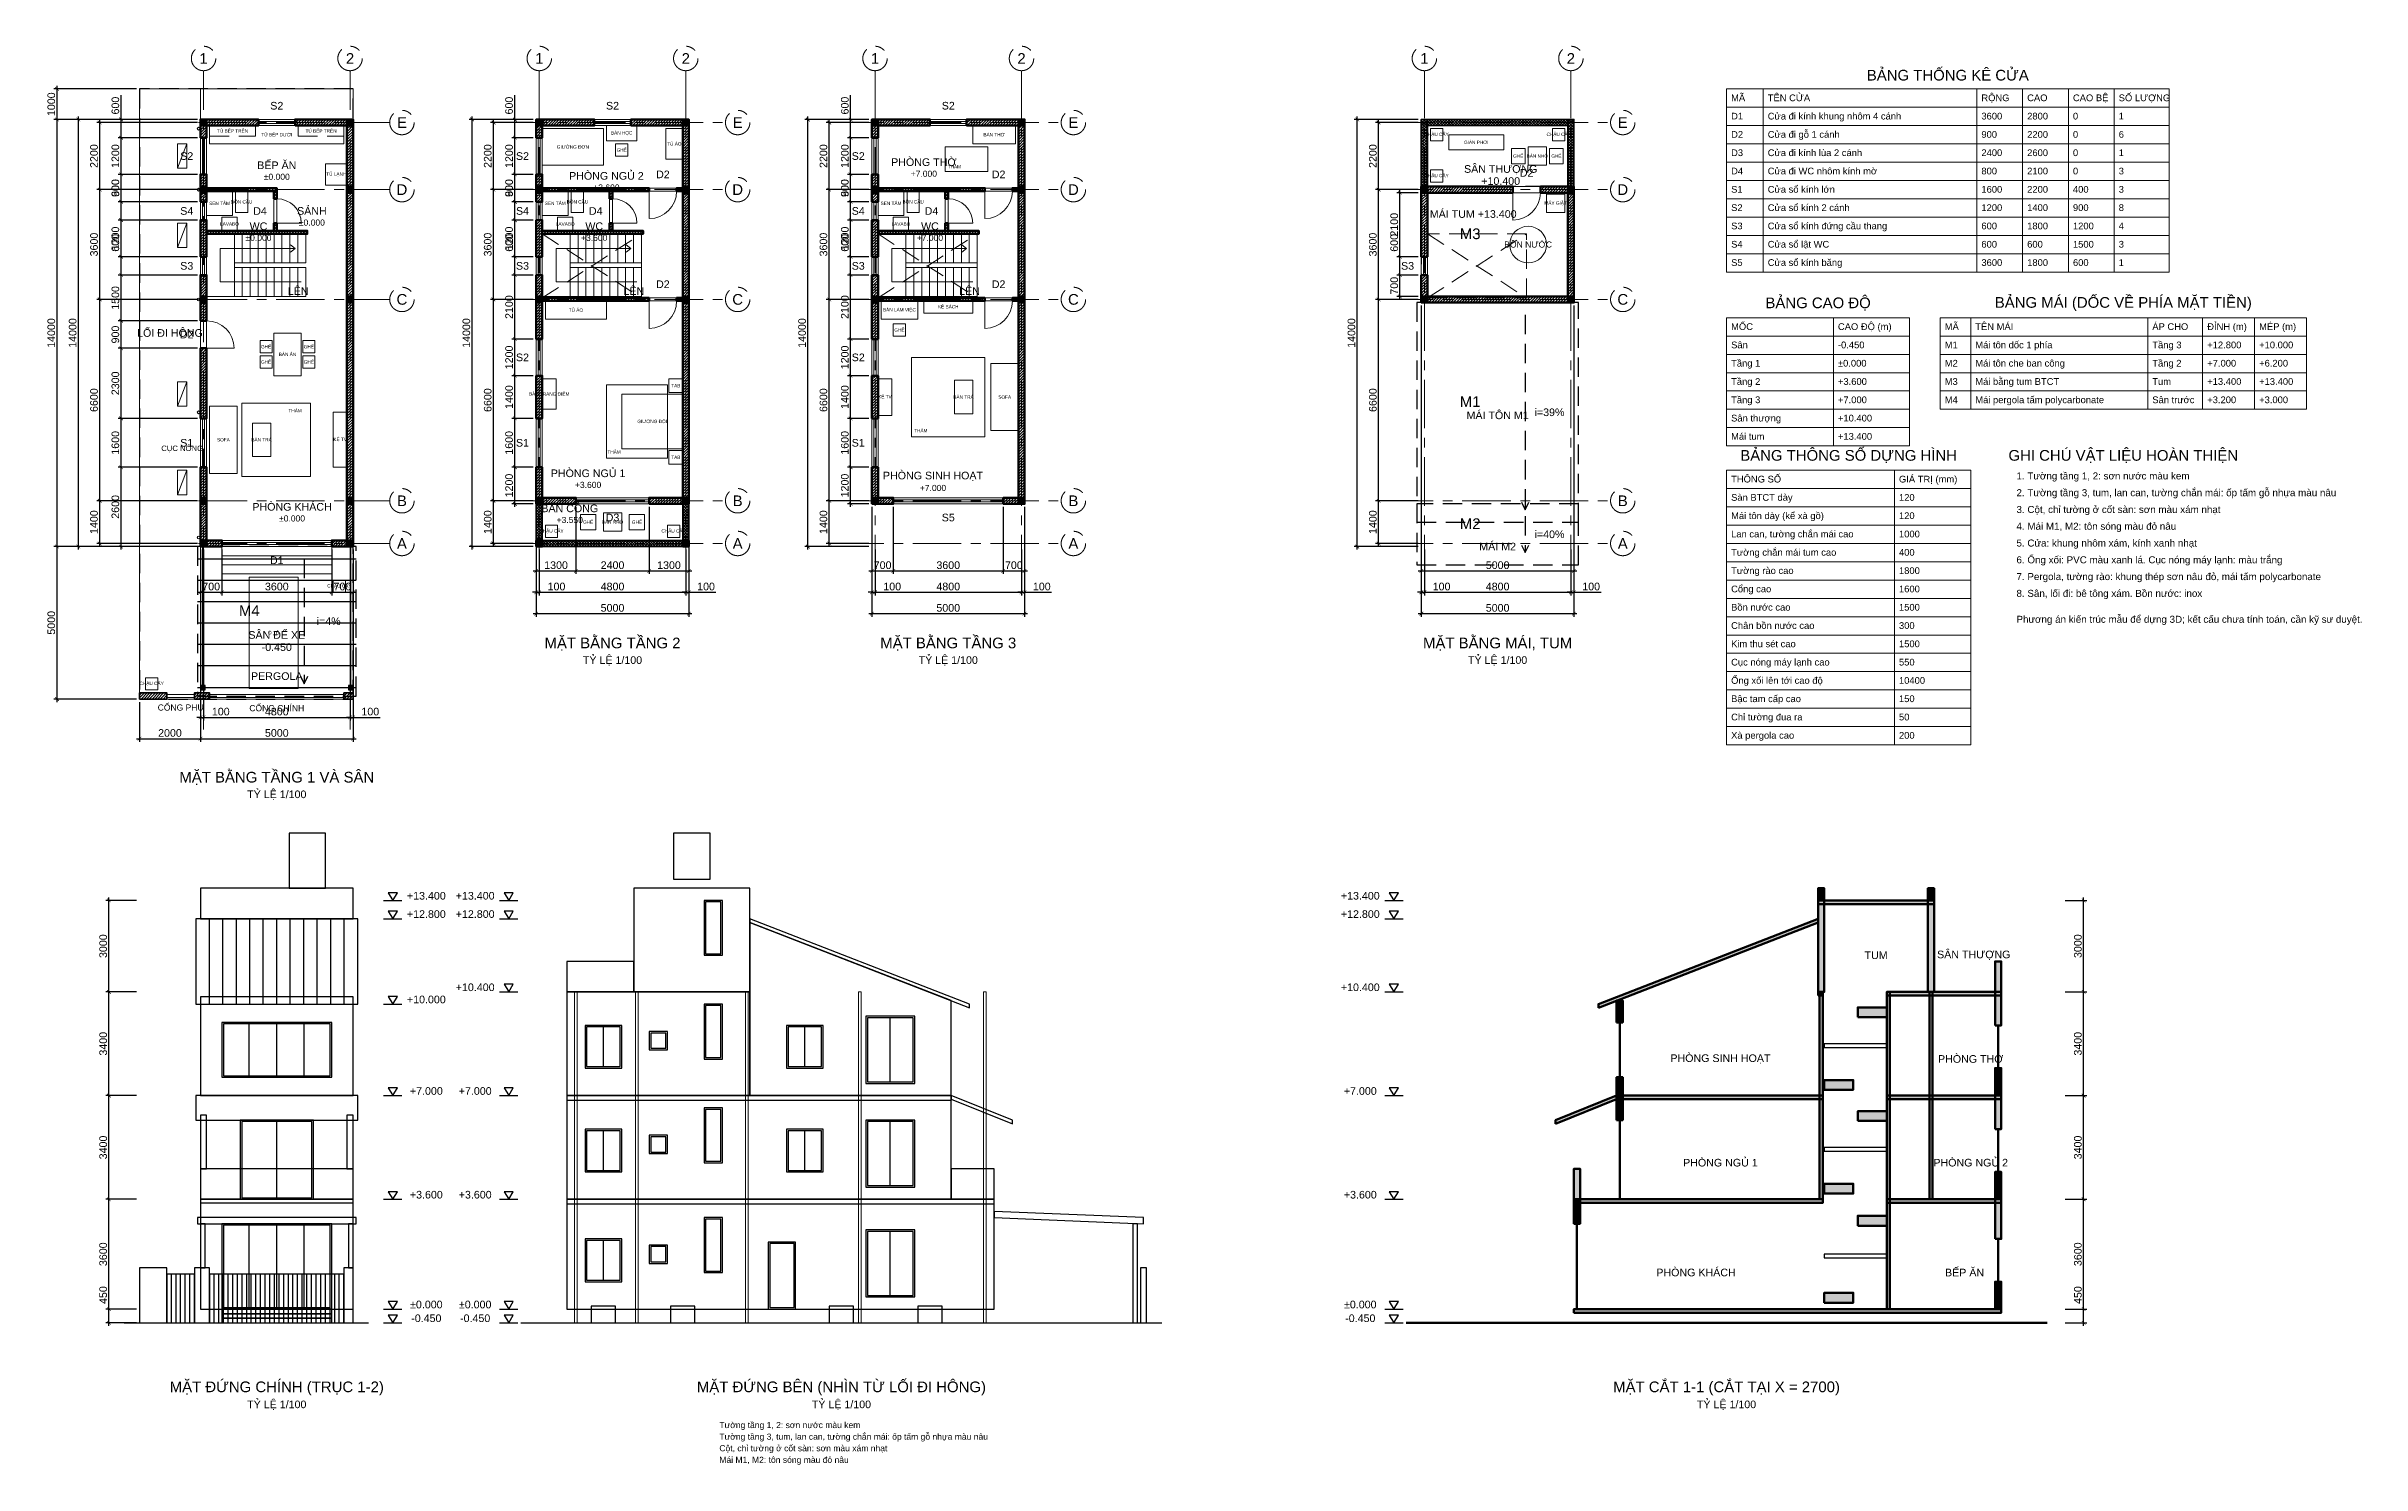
# Model space of a CAD drawing. Header units: millimetres. Extents: x -5052 to 70811, y -30100 to 16400.
import ezdxf

# ---------------------------------------------------------------- set-up
doc = ezdxf.new("R2010")
doc.units = ezdxf.units.MM
doc.header["$LTSCALE"] = 50
doc.linetypes.add('CENTER', pattern=[50.8, 31.75, -6.35, 6.35, -6.35])
doc.linetypes.add('DASHED', pattern=[19.05, 12.7, -6.35])
for name, color, linetype, lineweight in [('BAC-THEM', 8, 'Continuous', 18), ('BANG', 7, 'Continuous', 18), ('BANG-CAO-DO', 7, 'Continuous', 13), ('BANG-CUA', 7, 'Continuous', 13), ('BANG-MAI', 7, 'Continuous', 13), ('BANG-THONG-SO', 7, 'Continuous', 13), ('BON-NUOC', 5, 'Continuous', 18), ('CAU-THANG', 2, 'Continuous', 18), ('CHU', 7, 'Continuous', 18), ('CONG', 30, 'Continuous', 18), ('COT', 7, 'Continuous', 50), ('CUA', 4, 'Continuous', 18), ('GHI-CHU-VAT-LIEU', 7, 'Continuous', 13), ('HATCH', 8, 'Continuous', 13), ('KICH-THUOC', 3, 'Continuous', 13), ('KIM-THU-SET', 1, 'Continuous', 18), ('KY-HIEU-CUA', 4, 'Continuous', 18), ('LAN-CAN', 30, 'Continuous', 35), ('MAI', 1, 'DASHED', 25), ('MAT-CAT', 7, 'Continuous', 50), ('MAT-DUNG', 7, 'Continuous', 25), ('MAY-LANH', 9, 'Continuous', 18), ('NOI-THAT', 8, 'Continuous', 13), ('NOI-THAT-TEN', 8, 'Continuous', 9), ('NOI-THAT-TREN', 8, 'DASHED', 13), ('ONG-XOI', 3, 'Continuous', 18), ('PERGOLA', 30, 'Continuous', 25), ('RANH-DAT', 6, 'DASHED', 25), ('RAO', 30, 'Continuous', 35), ('SAN', 8, 'Continuous', 13), ('SAN-LO', 8, 'DASHED', 13), ('SAN-VUON', 8, 'Continuous', 13), ('TRUC', 1, 'CENTER', 13), ('TUONG', 7, 'Continuous', 50)]:
    doc.layers.add(name, color=color, linetype=linetype, lineweight=lineweight)
doc.styles.add('ARIAL', font='arial.ttf')
doc.styles.get("Standard").update_dxf_attribs({"font": 'arial.ttf'})
doc.dimstyles.new('ISO-25', dxfattribs={"dimtxt": 2.5, "dimasz": 2.5, "dimexe": 1.25, "dimexo": 0.625, "dimtad": 1, "dimtxsty": 'Standard', "dimcen": 2.5, "dimadec": 0, "dimazin": 0, "dimtfac": 1, "dimtmove": 0, "dimatfit": 3, "dimfxl": 1, "dimarcsym": 0})

msp = doc.modelspace()

# ---------------------------------------------------------------- texts
at = {"layer": 'BANG', "style": 'ARIAL'}
for s, p in [('MÃ', (50150, 14600)), ('TÊN CỬA', (51350, 14600)), ('RỘNG', (58350, 14600)), ('CAO', (59850, 14600)), ('CAO BỆ', (61350, 14600)), ('SỐ LƯỢNG', (62850, 14600)), ('MỐC', (50150, 7100)), ('CAO ĐỘ (m)', (53650, 7100)), ('MÃ', (57150, 7100)), ('TÊN MÁI', (58150, 7100)), ('ÁP CHO', (63950, 7100)), ('ĐỈNH (m)', (65750, 7100)), ('MÉP (m)', (67450, 7100)), ('THÔNG SỐ', (50150, 2100)), ('GIÁ TRỊ (mm)', (55650, 2100))]:
    msp.add_text(s, height=220, dxfattribs=at).set_placement(p)
at = {"layer": 'BANG-CAO-DO', "style": 'ARIAL'}
for s, p in [('Tầng 1', (50150, 5900)), ('Sân', (50150, 6500)), ('±0.000', (53650, 5900)), ('-0.450', (53650, 6500)), ('Tầng 2', (50150, 5300)), ('+3.600', (53650, 5300)), ('Tầng 3', (50150, 4700)), ('+7.000', (53650, 4700)), ('Sân thượng', (50150, 4100)), ('+10.400', (53650, 4100)), ('Mái tum', (50150, 3500)), ('+13.400', (53650, 3500))]:
    msp.add_text(s, height=220, dxfattribs=at).set_placement(p)
at = {"layer": 'BANG-CUA', "style": 'ARIAL'}
for s, p in [('D1', (50150, 14000)), ('Cửa đi kính khung nhôm 4 cánh', (51350, 14000)), ('Cửa đi gỗ 1 cánh', (51350, 13400)), ('3600', (58350, 14000)), ('2800', (59850, 14000)), ('0', (61350, 14000)), ('1', (62850, 14000)), ('D2', (50150, 13400)), ('D3', (50150, 12800)), ('Cửa đi kính lùa 2 cánh', (51350, 12800)), ('900', (58350, 13400)), ('2400', (58350, 12800)), ('2200', (59850, 13400)), ('2600', (59850, 12800)), ('0', (61350, 13400)), ('0', (61350, 12800)), ('6', (62850, 13400)), ('1', (62850, 12800)), ('D4', (50150, 12200)), ('Cửa đi WC nhôm kính mờ', (51350, 12200)), ('800', (58350, 12200)), ('2100', (59850, 12200)), ('0', (61350, 12200)), ('3', (62850, 12200)), ('S1', (50150, 11600)), ('Cửa sổ kính lớn', (51350, 11600)), ('1600', (58350, 11600)), ('2200', (59850, 11600)), ('400', (61350, 11600)), ('3', (62850, 11600)), ('S2', (50150, 11000)), ('S3', (50150, 10400)), ('Cửa sổ kính 2 cánh', (51350, 11000)), ('Cửa sổ kính đứng cầu thang', (51350, 10400)), ('600', (58350, 10400)), ('1200', (58350, 11000)), ('1400', (59850, 11000)), ('1800', (59850, 10400)), ('900', (61350, 11000)), ('1200', (61350, 10400)), ('8', (62850, 11000)), ('S4', (50150, 9800)), ('Cửa sổ lật WC', (51350, 9800)), ('600', (58350, 9800)), ('600', (59850, 9800)), ('1500', (61350, 9800)), ('4', (62850, 10400)), ('3', (62850, 9800)), ('S5', (50150, 9200)), ('Cửa sổ kính băng', (51350, 9200)), ('3600', (58350, 9200)), ('1800', (59850, 9200)), ('600', (61350, 9200)), ('1', (62850, 9200))]:
    msp.add_text(s, height=220, dxfattribs=at).set_placement(p)
at = {"layer": 'BANG-MAI', "style": 'ARIAL'}
for s, p in [('M1', (57150, 6500)), ('M2', (57150, 5900)), ('Mái tôn dốc 1 phía', (58150, 6500)), ('Mái tôn che ban công', (58150, 5900)), ('Tầng 3', (63950, 6500)), ('Tầng 2', (63950, 5900)), ('+12.800', (65750, 6500)), ('+7.000', (65750, 5900)), ('+10.000', (67450, 6500)), ('+6.200', (67450, 5900)), ('M3', (57150, 5300)), ('Mái bằng tum BTCT', (58150, 5300)), ('Tum', (63950, 5300)), ('+13.400', (65750, 5300)), ('+13.400', (67450, 5300)), ('M4', (57150, 4700)), ('Mái pergola tấm polycarbonate', (58150, 4700)), ('Sân trước', (63950, 4700)), ('+3.200', (65750, 4700)), ('+3.000', (67450, 4700))]:
    msp.add_text(s, height=220, dxfattribs=at).set_placement(p)
at = {"layer": 'BANG-THONG-SO', "style": 'ARIAL'}
for s, p in [('Sàn BTCT dày', (50150, 1500)), ('120', (55650, 1500)), ('Mái tôn dày (kể xà gồ)', (50150, 900)), ('120', (55650, 900)), ('Lan can, tường chắn mái cao', (50150, 300)), ('1000', (55650, 300)), ('Tường chắn mái tum cao', (50150, -300)), ('Tường rào cao', (50150, -900)), ('400', (55650, -300)), ('1800', (55650, -900)), ('Cổng cao', (50150, -1500)), ('1600', (55650, -1500)), ('Bồn nước cao', (50150, -2100)), ('1500', (55650, -2100)), ('Chân bồn nước cao', (50150, -2700)), ('300', (55650, -2700)), ('Cục nóng máy lạnh cao', (50150, -3900)), ('Kim thu sét cao', (50150, -3300)), ('550', (55650, -3900)), ('1500', (55650, -3300)), ('Ống xối lên tới cao độ', (50150, -4500)), ('10400', (55650, -4500)), ('Bậc tam cấp cao', (50150, -5100)), ('150', (55650, -5100)), ('Xà pergola cao', (50150, -6300)), ('Chỉ tường đua ra', (50150, -5700)), ('50', (55650, -5700)), ('200', (55650, -6300))]:
    msp.add_text(s, height=220, dxfattribs=at).set_placement(p)
at = {"layer": 'BON-NUOC', "insert": (43500, 9900), "char_height": 200, "attachment_point": 5, "style": 'ARIAL'}
msp.add_mtext('BỒN NƯỚC', dxfattribs=at)
at = {"layer": 'CAU-THANG', "char_height": 250, "attachment_point": 5, "style": 'ARIAL'}
for insert in [(3200, 8375), (14200, 8375), (25200, 8375)]:
    msp.add_mtext('LÊN', dxfattribs=dict(at, insert=insert))
at = {"layer": 'CHU', "style": 'ARIAL'}
for s, height, p in [('Phương án kiến trúc mẫu để dựng 3D; kết cấu chưa tính toán, cần kỹ sư duyệt.', 230, (59500, -2500)), ('Tường tầng 1, 2: sơn nước màu kem', 200, (17000, -28900)), ('Tường tầng 3, tum, lan can, tường chắn mái: ốp tấm gỗ nhựa màu nâu', 200, (17000, -29280)), ('Cột, chỉ tường ở cốt sàn: sơn màu xám nhạt', 200, (17000, -29660)), ('Mái M1, M2: tôn sóng màu đỏ nâu', 200, (17000, -30040))]:
    msp.add_text(s, height=height, dxfattribs=at).set_placement(p)
at = {"layer": 'CHU', "attachment_point": 5, "style": 'ARIAL'}
for s, insert, char_height in [('BẢNG THỐNG KÊ CỬA', (57250, 15450), 350), ('BẾP ĂN', (2500, 12500), 250), ('±0.000', (2500, 12120), 200), ('PHÒNG NGỦ 2', (13300, 12150), 250), ('PHÒNG THỜ', (23700, 12600), 250), ('+7.000', (23700, 12220), 200), ('SÂN THƯỢNG', (42600, 12350), 250), ('+3.600', (13300, 11770), 200), ('+10.400', (42600, 11980), 250), ('WC', (1900, 10500), 250), ('SẢNH', (3650, 11000), 250), ('±0.000', (3650, 10620), 200), ('WC', (12900, 10500), 250), ('WC', (23900, 10500), 250), ('MÁI TUM +13.400', (41700, 10900), 250), ('±0.000', (1900, 10120), 200), ('+3.600', (12900, 10120), 200), ('+7.000', (23900, 10120), 200), ('BẢNG CAO ĐỘ', (53000, 7950), 350), ('BẢNG MÁI (DỐC VỀ PHÍA MẶT TIỀN)', (63000, 7950), 350), ('LỐI ĐI HÔNG', (-1000, 7000), 250), ('MÁI TÔN M1', (42500, 4300), 250), ('CỤC NÓNG', (-600, 3200), 180), ('BẢNG THÔNG SỐ DỰNG HÌNH', (54000, 2950), 350), ('GHI CHÚ VẬT LIỆU HOÀN THIỆN', (63000, 2950), 350), ('PHÒNG NGỦ 1', (12700, 2400), 250), ('PHÒNG SINH HOẠT', (24000, 2300), 250), ('+3.600', (12700, 2020), 200), ('+7.000', (24000, 1920), 200), ('PHÒNG KHÁCH', (3000, 1300), 250), ('±0.000', (3000, 920), 200), ('BAN CÔNG', (12100, 1250), 250), ('+3.550', (12100, 870), 200), ('MÁI M2', (42500, 0), 250), ('SÂN ĐỂ XE', (2500, -2900), 250), ('MẶT BẰNG TẦNG 2', (13500, -3200), 350), ('MẶT BẰNG TẦNG 3', (24500, -3200), 350), ('MẶT BẰNG MÁI, TUM', (42500, -3200), 350), ('-0.450', (2500, -3300), 250), ('TỶ LỆ 1/100', (13500, -3750), 250), ('TỶ LỆ 1/100', (24500, -3750), 250), ('TỶ LỆ 1/100', (42500, -3750), 250), ('PERGOLA', (2500, -4250), 250), ('CỔNG PHỤ', (-650, -5300), 200), ('CỔNG CHÍNH', (2500, -5300), 200), ('MẶT BẰNG TẦNG 1 VÀ SÂN', (2500, -7600), 350), ('TỶ LỆ 1/100', (2500, -8150), 250), ('+13.400', (7400, -11450), 250), ('+13.400', (9000, -11450), 250), ('+13.400', (38000, -11450), 250), ('+12.800', (7400, -12050), 250), ('+12.800', (9000, -12050), 250), ('+12.800', (38000, -12050), 250), ('TUM', (54900, -13400), 250), ('SÂN THƯỢNG', (58100, -13400), 250), ('+10.400', (9000, -14450), 250), ('+10.400', (38000, -14450), 250), ('+10.000', (7400, -14850), 250), ('PHÒNG SINH HOẠT', (49800, -16800), 250), ('PHÒNG THỜ', (58000, -16800), 250), ('+7.000', (7400, -17850), 250), ('+7.000', (9000, -17850), 250), ('+7.000', (38000, -17850), 250), ('PHÒNG NGỦ 1', (49800, -20200), 250), ('PHÒNG NGỦ 2', (58000, -20200), 250), ('+3.600', (7400, -21250), 250), ('+3.600', (9000, -21250), 250), ('+3.600', (38000, -21250), 250), ('PHÒNG KHÁCH', (49000, -23800), 250), ('BẾP ĂN', (57800, -23800), 250), ('±0.000', (7400, -24850), 250), ('±0.000', (9000, -24850), 250), ('±0.000', (38000, -24850), 250), ('-0.450', (7400, -25300), 250), ('-0.450', (9000, -25300), 250), ('-0.450', (38000, -25300), 250), ('MẶT ĐỨNG CHÍNH (TRỤC 1-2)', (2500, -27600), 350), ('MẶT ĐỨNG BÊN (NHÌN TỪ LỐI ĐI HÔNG)', (21000, -27600), 350), ('MẶT CẮT 1-1 (CẮT TẠI X = 2700)', (50000, -27600), 350), ('TỶ LỆ 1/100', (2500, -28150), 250), ('TỶ LỆ 1/100', (21000, -28150), 250), ('TỶ LỆ 1/100', (50000, -28150), 250)]:
    msp.add_mtext(s, dxfattribs=dict(at, insert=insert, char_height=char_height))
at = {"layer": 'GHI-CHU-VAT-LIEU', "style": 'ARIAL'}
for s, p in [('1. Tường tầng 1, 2: sơn nước màu kem', (59500, 2200)), ('2. Tường tầng 3, tum, lan can, tường chắn mái: ốp tấm gỗ nhựa màu nâu', (59500, 1650)), ('4. Mái M1, M2: tôn sóng màu đỏ nâu', (59500, 550)), ('3. Cột, chỉ tường ở cốt sàn: sơn màu xám nhạt', (59500, 1100)), ('5. Cửa: khung nhôm xám, kính xanh nhạt', (59500, 0)), ('6. Ống xối: PVC màu xanh lá. Cục nóng máy lạnh: màu trắng', (59500, -550)), ('8. Sân, lối đi: bê tông xám. Bồn nước: inox', (59500, -1650)), ('7. Pergola, tường rào: khung thép sơn nâu đỏ, mái tấm polycarbonate', (59500, -1100))]:
    msp.add_text(s, height=230, dxfattribs=at).set_placement(p)
at = {"layer": 'KY-HIEU-CUA', "char_height": 250, "attachment_point": 5, "style": 'ARIAL'}
for s, insert in [('S2', (2500, 14450)), ('S2', (13500, 14450)), ('S2', (24500, 14450)), ('S2', (-450, 12800)), ('S2', (10550, 12800)), ('S2', (21550, 12800)), ('D2', (15150, 12200)), ('D2', (26150, 12200)), ('D2', (43450, 12250)), ('S4', (-450, 11000)), ('D4', (1950, 11000)), ('S4', (10550, 11000)), ('D4', (12950, 11000)), ('S4', (21550, 11000)), ('D4', (23950, 11000)), ('S3', (-450, 9200)), ('S3', (10550, 9200)), ('S3', (21550, 9200)), ('S3', (39550, 9200)), ('D2', (15150, 8600)), ('D2', (26150, 8600)), ('D2', (-450, 6950)), ('S2', (10550, 6200)), ('S2', (21550, 6200)), ('S1', (-450, 3400)), ('S1', (10550, 3400)), ('S1', (21550, 3400)), ('D3', (13500, 950)), ('S5', (24500, 950)), ('D1', (2500, -450))]:
    msp.add_mtext(s, dxfattribs=dict(at, insert=insert))
at = {"layer": 'MAI', "attachment_point": 5, "style": 'ARIAL'}
for s, insert, char_height in [('M3', (41600, 10250), 350), ('M1', (41600, 4750), 350), ('i=39%', (44200, 4400), 250), ('M2', (41600, 750), 350), ('i=40%', (44200, 400), 250), ('M4', (1600, -2100), 350), ('i=4%', (4200, -2450), 250)]:
    msp.add_mtext(s, dxfattribs=dict(at, insert=insert, char_height=char_height))
at = {"layer": 'NOI-THAT-TEN', "char_height": 110, "attachment_point": 5, "style": 'ARIAL'}
for s, insert in [('TỦ BẾP TRÊN', (1050, 13625)), ('TỦ BẾP TRÊN', (3950, 13625)), ('TỦ BẾP DƯỚI', (2500, 13500)), ('GIƯỜNG ĐƠN', (12200, 13100)), ('BÀN HỌC', (13800, 13550)), ('GHẾ', (13800, 13000)), ('TỦ ÁO', (15525, 13200)), ('BÀN THỜ', (26000, 13500)), ('CHẬU CÂY', (40500, 13500)), ('GIÀN PHƠI', (41800, 13250)), ('CHẬU CÂY', (44500, 13500)), ('TỦ LẠNH', (4450, 12200)), ('THẢM', (24700, 12450)), ('CHẬU CÂY', (40500, 12150)), ('GHẾ', (43175, 12800)), ('BÀN NHỎ', (43800, 12800)), ('GHẾ', (44425, 12800)), ('BỒN CẦU', (1350, 11300)), ('BỒN CẦU', (12350, 11300)), ('BỒN CẦU', (23350, 11300)), ('SEN TẮM', (625, 11250)), ('LAVABO', (950, 10575)), ('SEN TẮM', (11625, 11250)), ('LAVABO', (11950, 10575)), ('SEN TẮM', (22625, 11250)), ('LAVABO', (22950, 10575)), ('MÁY GIẶT', (44400, 11250)), ('TỦ ÁO', (12300, 7750)), ('BÀN LÀM VIỆC', (22900, 7750)), ('KỆ SÁCH', (24500, 7850)), ('GHẾ', (22900, 7100)), ('GHẾ', (2150, 6550)), ('GHẾ', (2150, 6050)), ('BÀN ĂN', (2850, 6300)), ('GHẾ', (3550, 6550)), ('GHẾ', (3550, 6050)), ('TAB', (15575, 5275)), ('BÀN TRANG ĐIỂM', (11425, 5000)), ('KỆ TV', (22425, 4900)), ('BÀN TRÀ', (25000, 4900)), ('SOFA', (26350, 4900)), ('THẢM', (3100, 4450)), ('GIƯỜNG ĐÔI', (14800, 4100)), ('THẢM', (23600, 3800)), ('SOFA', (750, 3500)), ('BÀN TRÀ', (2000, 3500)), ('KỆ TV', (4575, 3500)), ('THẢM', (13550, 3100)), ('TAB', (15575, 2925)), ('GHẾ', (12700, 800)), ('BÀN NHỎ', (13500, 800)), ('GHẾ', (14300, 800)), ('CHẬU CÂY', (11500, 500)), ('CHẬU CÂY', (15500, 500)), ('CHẬU CÂY', (4550, -1300)), ('Ô TÔ', (2400, -2825)), ('CHẬU CÂY', (-1600, -4500))]:
    msp.add_mtext(s, dxfattribs=dict(at, insert=insert))
at = {"layer": 'TRUC', "char_height": 350, "attachment_point": 5, "style": 'ARIAL'}
for s, insert in [('1', (100, 16000)), ('2', (4900, 16000)), ('1', (11100, 16000)), ('2', (15900, 16000)), ('1', (22100, 16000)), ('2', (26900, 16000)), ('1', (40100, 16000)), ('2', (44900, 16000)), ('E', (6600, 13900)), ('E', (17600, 13900)), ('E', (28600, 13900)), ('E', (46600, 13900)), ('D', (6600, 11700)), ('D', (17600, 11700)), ('D', (28600, 11700)), ('D', (46600, 11700)), ('C', (6600, 8100)), ('C', (17600, 8100)), ('C', (28600, 8100)), ('C', (46600, 8100)), ('B', (6600, 1500)), ('B', (17600, 1500)), ('B', (28600, 1500)), ('B', (46600, 1500)), ('A', (6600, 100)), ('A', (17600, 100)), ('A', (28600, 100)), ('A', (46600, 100))]:
    msp.add_mtext(s, dxfattribs=dict(at, insert=insert))

# ---------------------------------------------------------------- blocks, each defined once
blk = doc.blocks.new('_ArchTick')
at = {"color": 0, "linetype": 'ByBlock', "const_width": 0.15}
blk.add_lwpolyline([(-0.5, -0.5), (0.5, 0.5)], dxfattribs=at)
blk = doc.blocks.new('*D394')
at = {"layer": 'Defpoints', "color": 0, "transparency": 16777216}
for p in [(-2600, 2600), (0, 2600), (0, 0)]:
    blk.add_point(p, dxfattribs=at)
at = {"layer": 'KICH-THUOC', "color": 0, "lineweight": -2, "transparency": 16777216}
for p, q in [((-100, 2600), (-2700, 2600)), ((-2600, -100), (-2600, 2700)), ((-100, 0), (-2700, 0))]:
    blk.add_line(p, q, dxfattribs=at)
at = {"layer": 'KICH-THUOC', "color": 0, "lineweight": -2, "transparency": 16777216, "xscale": 120, "yscale": 120, "zscale": 120}
for p, rotation in [((-2600, 2600), 90), ((-2600, 0), 270)]:
    blk.add_blockref('_ArchTick', p, dxfattribs=dict(at, rotation=rotation))
at = {"layer": 'KICH-THUOC', "color": 0, "transparency": 16777216, "insert": (-2788, 1300), "char_height": 250, "attachment_point": 5, "rotation": 90, "style": 'ARIAL'}
blk.add_mtext('2600', dxfattribs=at)
blk = doc.blocks.new('*D395')
at = {"layer": 'Defpoints', "color": 0, "transparency": 16777216}
for p in [(-2600, 4200), (0, 4200), (0, 2600)]:
    blk.add_point(p, dxfattribs=at)
at = {"layer": 'KICH-THUOC', "color": 0, "lineweight": -2, "transparency": 16777216}
for p, q in [((-100, 4200), (-2700, 4200)), ((-2600, 2500), (-2600, 4300)), ((-100, 2600), (-2700, 2600))]:
    blk.add_line(p, q, dxfattribs=at)
at = {"layer": 'KICH-THUOC', "color": 0, "lineweight": -2, "transparency": 16777216, "xscale": 120, "yscale": 120, "zscale": 120}
for p, rotation in [((-2600, 4200), 90), ((-2600, 2600), 270)]:
    blk.add_blockref('_ArchTick', p, dxfattribs=dict(at, rotation=rotation))
at = {"layer": 'KICH-THUOC', "color": 0, "transparency": 16777216, "insert": (-2788, 3400), "char_height": 250, "attachment_point": 5, "rotation": 90, "style": 'ARIAL'}
blk.add_mtext('1600', dxfattribs=at)
blk = doc.blocks.new('*D396')
at = {"layer": 'Defpoints', "color": 0, "transparency": 16777216}
for p in [(-2600, 6500), (0, 6500), (0, 4200)]:
    blk.add_point(p, dxfattribs=at)
at = {"layer": 'KICH-THUOC', "color": 0, "lineweight": -2, "transparency": 16777216}
for p, q in [((-100, 6500), (-2700, 6500)), ((-2600, 4100), (-2600, 6600)), ((-100, 4200), (-2700, 4200))]:
    blk.add_line(p, q, dxfattribs=at)
at = {"layer": 'KICH-THUOC', "color": 0, "lineweight": -2, "transparency": 16777216, "xscale": 120, "yscale": 120, "zscale": 120}
for p, rotation in [((-2600, 6500), 90), ((-2600, 4200), 270)]:
    blk.add_blockref('_ArchTick', p, dxfattribs=dict(at, rotation=rotation))
at = {"layer": 'KICH-THUOC', "color": 0, "transparency": 16777216, "insert": (-2788, 5350), "char_height": 250, "attachment_point": 5, "rotation": 90, "style": 'ARIAL'}
blk.add_mtext('2300', dxfattribs=at)
blk = doc.blocks.new('*D397')
at = {"layer": 'Defpoints', "color": 0, "transparency": 16777216}
for p in [(-2600, 7400), (0, 7400), (0, 6500)]:
    blk.add_point(p, dxfattribs=at)
at = {"layer": 'KICH-THUOC', "color": 0, "lineweight": -2, "transparency": 16777216}
for p, q in [((-100, 7400), (-2700, 7400)), ((-2600, 6400), (-2600, 7500)), ((-100, 6500), (-2700, 6500))]:
    blk.add_line(p, q, dxfattribs=at)
at = {"layer": 'KICH-THUOC', "color": 0, "lineweight": -2, "transparency": 16777216, "xscale": 120, "yscale": 120, "zscale": 120}
for p, rotation in [((-2600, 7400), 90), ((-2600, 6500), 270)]:
    blk.add_blockref('_ArchTick', p, dxfattribs=dict(at, rotation=rotation))
at = {"layer": 'KICH-THUOC', "color": 0, "transparency": 16777216, "insert": (-2788, 6950), "char_height": 250, "attachment_point": 5, "rotation": 90, "style": 'ARIAL'}
blk.add_mtext('900', dxfattribs=at)
blk = doc.blocks.new('*D398')
at = {"layer": 'Defpoints', "color": 0, "transparency": 16777216}
for p in [(-2600, 8900), (0, 8900), (0, 7400)]:
    blk.add_point(p, dxfattribs=at)
at = {"layer": 'KICH-THUOC', "color": 0, "lineweight": -2, "transparency": 16777216}
for p, q in [((-100, 8900), (-2700, 8900)), ((-2600, 7300), (-2600, 9000)), ((-100, 7400), (-2700, 7400))]:
    blk.add_line(p, q, dxfattribs=at)
at = {"layer": 'KICH-THUOC', "color": 0, "lineweight": -2, "transparency": 16777216, "xscale": 120, "yscale": 120, "zscale": 120}
for p, rotation in [((-2600, 8900), 90), ((-2600, 7400), 270)]:
    blk.add_blockref('_ArchTick', p, dxfattribs=dict(at, rotation=rotation))
at = {"layer": 'KICH-THUOC', "color": 0, "transparency": 16777216, "insert": (-2788, 8150), "char_height": 250, "attachment_point": 5, "rotation": 90, "style": 'ARIAL'}
blk.add_mtext('1500', dxfattribs=at)
blk = doc.blocks.new('*D399')
at = {"layer": 'Defpoints', "color": 0, "transparency": 16777216}
for p in [(-2600, 9500), (0, 9500), (0, 8900)]:
    blk.add_point(p, dxfattribs=at)
at = {"layer": 'KICH-THUOC', "color": 0, "lineweight": -2, "transparency": 16777216}
for p, q in [((-2600, 9500), (-2600, 10293)), ((-100, 9500), (-2700, 9500)), ((-2600, 8800), (-2600, 9500)), ((-100, 8900), (-2700, 8900))]:
    blk.add_line(p, q, dxfattribs=at)
at = {"layer": 'KICH-THUOC', "color": 0, "lineweight": -2, "transparency": 16777216, "xscale": 120, "yscale": 120, "zscale": 120}
for p, rotation in [((-2600, 9500), 90), ((-2600, 8900), 270)]:
    blk.add_blockref('_ArchTick', p, dxfattribs=dict(at, rotation=rotation))
at = {"layer": 'KICH-THUOC', "color": 0, "transparency": 16777216, "insert": (-2788, 9956), "char_height": 250, "attachment_point": 5, "rotation": 90, "style": 'ARIAL'}
blk.add_mtext('600', dxfattribs=at)
blk = doc.blocks.new('*D400')
at = {"layer": 'Defpoints', "color": 0, "transparency": 16777216}
for p in [(-2600, 10700), (0, 10700), (0, 9500)]:
    blk.add_point(p, dxfattribs=at)
at = {"layer": 'KICH-THUOC', "color": 0, "lineweight": -2, "transparency": 16777216}
for p, q in [((-100, 10700), (-2700, 10700)), ((-2600, 9400), (-2600, 10800)), ((-100, 9500), (-2700, 9500))]:
    blk.add_line(p, q, dxfattribs=at)
at = {"layer": 'KICH-THUOC', "color": 0, "lineweight": -2, "transparency": 16777216, "xscale": 120, "yscale": 120, "zscale": 120}
for p, rotation in [((-2600, 10700), 90), ((-2600, 9500), 270)]:
    blk.add_blockref('_ArchTick', p, dxfattribs=dict(at, rotation=rotation))
at = {"layer": 'KICH-THUOC', "color": 0, "transparency": 16777216, "insert": (-2788, 10100), "char_height": 250, "attachment_point": 5, "rotation": 90, "style": 'ARIAL'}
blk.add_mtext('1200', dxfattribs=at)
blk = doc.blocks.new('*D401')
at = {"layer": 'Defpoints', "color": 0, "transparency": 16777216}
for p in [(-2600, 11300), (0, 11300), (0, 10700)]:
    blk.add_point(p, dxfattribs=at)
at = {"layer": 'KICH-THUOC', "color": 0, "lineweight": -2, "transparency": 16777216}
for p, q in [((-2600, 11300), (-2600, 12093)), ((-100, 11300), (-2700, 11300)), ((-100, 10700), (-2700, 10700)), ((-2600, 10600), (-2600, 11300))]:
    blk.add_line(p, q, dxfattribs=at)
at = {"layer": 'KICH-THUOC', "color": 0, "lineweight": -2, "transparency": 16777216, "xscale": 120, "yscale": 120, "zscale": 120}
for p, rotation in [((-2600, 11300), 90), ((-2600, 10700), 270)]:
    blk.add_blockref('_ArchTick', p, dxfattribs=dict(at, rotation=rotation))
at = {"layer": 'KICH-THUOC', "color": 0, "transparency": 16777216, "insert": (-2788, 11756), "char_height": 250, "attachment_point": 5, "rotation": 90, "style": 'ARIAL'}
blk.add_mtext('600', dxfattribs=at)
blk = doc.blocks.new('*D402')
at = {"layer": 'Defpoints', "color": 0, "transparency": 16777216}
for p in [(-2600, 12200), (0, 12200), (0, 11300)]:
    blk.add_point(p, dxfattribs=at)
at = {"layer": 'KICH-THUOC', "color": 0, "lineweight": -2, "transparency": 16777216}
for p, q in [((-100, 12200), (-2700, 12200)), ((-2600, 11200), (-2600, 12300)), ((-100, 11300), (-2700, 11300))]:
    blk.add_line(p, q, dxfattribs=at)
at = {"layer": 'KICH-THUOC', "color": 0, "lineweight": -2, "transparency": 16777216, "xscale": 120, "yscale": 120, "zscale": 120}
for p, rotation in [((-2600, 12200), 90), ((-2600, 11300), 270)]:
    blk.add_blockref('_ArchTick', p, dxfattribs=dict(at, rotation=rotation))
at = {"layer": 'KICH-THUOC', "color": 0, "transparency": 16777216, "insert": (-2788, 11750), "char_height": 250, "attachment_point": 5, "rotation": 90, "style": 'ARIAL'}
blk.add_mtext('900', dxfattribs=at)
blk = doc.blocks.new('*D403')
at = {"layer": 'Defpoints', "color": 0, "transparency": 16777216}
for p in [(-2600, 13400), (0, 13400), (0, 12200)]:
    blk.add_point(p, dxfattribs=at)
at = {"layer": 'KICH-THUOC', "color": 0, "lineweight": -2, "transparency": 16777216}
for p, q in [((-100, 13400), (-2700, 13400)), ((-2600, 12100), (-2600, 13500)), ((-100, 12200), (-2700, 12200))]:
    blk.add_line(p, q, dxfattribs=at)
at = {"layer": 'KICH-THUOC', "color": 0, "lineweight": -2, "transparency": 16777216, "xscale": 120, "yscale": 120, "zscale": 120}
for p, rotation in [((-2600, 13400), 90), ((-2600, 12200), 270)]:
    blk.add_blockref('_ArchTick', p, dxfattribs=dict(at, rotation=rotation))
at = {"layer": 'KICH-THUOC', "color": 0, "transparency": 16777216, "insert": (-2788, 12800), "char_height": 250, "attachment_point": 5, "rotation": 90, "style": 'ARIAL'}
blk.add_mtext('1200', dxfattribs=at)
blk = doc.blocks.new('*D404')
at = {"layer": 'Defpoints', "color": 0, "transparency": 16777216}
for p in [(-2600, 14000), (0, 14000), (0, 13400)]:
    blk.add_point(p, dxfattribs=at)
at = {"layer": 'KICH-THUOC', "color": 0, "lineweight": -2, "transparency": 16777216}
for p, q in [((-2600, 14000), (-2600, 14793)), ((-100, 14000), (-2700, 14000)), ((-2600, 13300), (-2600, 14000)), ((-100, 13400), (-2700, 13400))]:
    blk.add_line(p, q, dxfattribs=at)
at = {"layer": 'KICH-THUOC', "color": 0, "lineweight": -2, "transparency": 16777216, "xscale": 120, "yscale": 120, "zscale": 120}
for p, rotation in [((-2600, 14000), 90), ((-2600, 13400), 270)]:
    blk.add_blockref('_ArchTick', p, dxfattribs=dict(at, rotation=rotation))
at = {"layer": 'KICH-THUOC', "color": 0, "transparency": 16777216, "insert": (-2788, 14456), "char_height": 250, "attachment_point": 5, "rotation": 90, "style": 'ARIAL'}
blk.add_mtext('600', dxfattribs=at)
blk = doc.blocks.new('*D405')
at = {"layer": 'Defpoints', "color": 0, "transparency": 16777216}
for p in [(-3300, 1500), (0, 1500), (0, 100)]:
    blk.add_point(p, dxfattribs=at)
at = {"layer": 'KICH-THUOC', "color": 0, "lineweight": -2, "transparency": 16777216}
for p, q in [((-3300, 0), (-3300, 1600)), ((-100, 1500), (-3400, 1500)), ((-100, 100), (-3400, 100))]:
    blk.add_line(p, q, dxfattribs=at)
at = {"layer": 'KICH-THUOC', "color": 0, "lineweight": -2, "transparency": 16777216, "xscale": 120, "yscale": 120, "zscale": 120}
for p, rotation in [((-3300, 1500), 90), ((-3300, 100), 270)]:
    blk.add_blockref('_ArchTick', p, dxfattribs=dict(at, rotation=rotation))
at = {"layer": 'KICH-THUOC', "color": 0, "transparency": 16777216, "insert": (-3488, 800), "char_height": 250, "attachment_point": 5, "rotation": 90, "style": 'ARIAL'}
blk.add_mtext('1400', dxfattribs=at)
blk = doc.blocks.new('*D406')
at = {"layer": 'Defpoints', "color": 0, "transparency": 16777216}
for p in [(-3300, 8100), (0, 8100), (0, 1500)]:
    blk.add_point(p, dxfattribs=at)
at = {"layer": 'KICH-THUOC', "color": 0, "lineweight": -2, "transparency": 16777216}
for p, q in [((-100, 8100), (-3400, 8100)), ((-3300, 1400), (-3300, 8200)), ((-100, 1500), (-3400, 1500))]:
    blk.add_line(p, q, dxfattribs=at)
at = {"layer": 'KICH-THUOC', "color": 0, "lineweight": -2, "transparency": 16777216, "xscale": 120, "yscale": 120, "zscale": 120}
for p, rotation in [((-3300, 8100), 90), ((-3300, 1500), 270)]:
    blk.add_blockref('_ArchTick', p, dxfattribs=dict(at, rotation=rotation))
at = {"layer": 'KICH-THUOC', "color": 0, "transparency": 16777216, "insert": (-3488, 4800), "char_height": 250, "attachment_point": 5, "rotation": 90, "style": 'ARIAL'}
blk.add_mtext('6600', dxfattribs=at)
blk = doc.blocks.new('*D407')
at = {"layer": 'Defpoints', "color": 0, "transparency": 16777216}
for p in [(-3300, 11700), (0, 11700), (0, 8100)]:
    blk.add_point(p, dxfattribs=at)
at = {"layer": 'KICH-THUOC', "color": 0, "lineweight": -2, "transparency": 16777216}
for p, q in [((-100, 11700), (-3400, 11700)), ((-3300, 8000), (-3300, 11800)), ((-100, 8100), (-3400, 8100))]:
    blk.add_line(p, q, dxfattribs=at)
at = {"layer": 'KICH-THUOC', "color": 0, "lineweight": -2, "transparency": 16777216, "xscale": 120, "yscale": 120, "zscale": 120}
for p, rotation in [((-3300, 11700), 90), ((-3300, 8100), 270)]:
    blk.add_blockref('_ArchTick', p, dxfattribs=dict(at, rotation=rotation))
at = {"layer": 'KICH-THUOC', "color": 0, "transparency": 16777216, "insert": (-3488, 9900), "char_height": 250, "attachment_point": 5, "rotation": 90, "style": 'ARIAL'}
blk.add_mtext('3600', dxfattribs=at)
blk = doc.blocks.new('*D408')
at = {"layer": 'Defpoints', "color": 0, "transparency": 16777216}
for p in [(-3300, 13900), (0, 13900), (0, 11700)]:
    blk.add_point(p, dxfattribs=at)
at = {"layer": 'KICH-THUOC', "color": 0, "lineweight": -2, "transparency": 16777216}
for p, q in [((-100, 13900), (-3400, 13900)), ((-3300, 11600), (-3300, 14000)), ((-100, 11700), (-3400, 11700))]:
    blk.add_line(p, q, dxfattribs=at)
at = {"layer": 'KICH-THUOC', "color": 0, "lineweight": -2, "transparency": 16777216, "xscale": 120, "yscale": 120, "zscale": 120}
for p, rotation in [((-3300, 13900), 90), ((-3300, 11700), 270)]:
    blk.add_blockref('_ArchTick', p, dxfattribs=dict(at, rotation=rotation))
at = {"layer": 'KICH-THUOC', "color": 0, "transparency": 16777216, "insert": (-3488, 12800), "char_height": 250, "attachment_point": 5, "rotation": 90, "style": 'ARIAL'}
blk.add_mtext('2200', dxfattribs=at)
blk = doc.blocks.new('*D409')
at = {"layer": 'Defpoints', "color": 0, "transparency": 16777216}
for p in [(-4000, 14000), (0, 14000), (0, 0)]:
    blk.add_point(p, dxfattribs=at)
at = {"layer": 'KICH-THUOC', "color": 0, "lineweight": -2, "transparency": 16777216}
for p, q in [((-100, 14000), (-4100, 14000)), ((-4000, -100), (-4000, 14100)), ((-100, 0), (-4100, 0))]:
    blk.add_line(p, q, dxfattribs=at)
at = {"layer": 'KICH-THUOC', "color": 0, "lineweight": -2, "transparency": 16777216, "xscale": 120, "yscale": 120, "zscale": 120}
for p, rotation in [((-4000, 14000), 90), ((-4000, 0), 270)]:
    blk.add_blockref('_ArchTick', p, dxfattribs=dict(at, rotation=rotation))
at = {"layer": 'KICH-THUOC', "color": 0, "transparency": 16777216, "insert": (-4188, 7000), "char_height": 250, "attachment_point": 5, "rotation": 90, "style": 'ARIAL'}
blk.add_mtext('14000', dxfattribs=at)
blk = doc.blocks.new('*D410')
at = {"layer": 'Defpoints', "color": 0, "transparency": 16777216}
for p in [(-2000, 0), (-4700, 0), (-2000, -5000)]:
    blk.add_point(p, dxfattribs=at)
at = {"layer": 'KICH-THUOC', "color": 0, "lineweight": -2, "transparency": 16777216}
for p, q in [((-4700, -5100), (-4700, 100)), ((-2100, 0), (-4800, 0)), ((-2100, -5000), (-4800, -5000))]:
    blk.add_line(p, q, dxfattribs=at)
at = {"layer": 'KICH-THUOC', "color": 0, "lineweight": -2, "transparency": 16777216, "xscale": 120, "yscale": 120, "zscale": 120}
for p, rotation in [((-4700, 0), 90), ((-4700, -5000), 270)]:
    blk.add_blockref('_ArchTick', p, dxfattribs=dict(at, rotation=rotation))
at = {"layer": 'KICH-THUOC', "color": 0, "transparency": 16777216, "insert": (-4888, -2500), "char_height": 250, "attachment_point": 5, "rotation": 90, "style": 'ARIAL'}
blk.add_mtext('5000', dxfattribs=at)
blk = doc.blocks.new('*D411')
at = {"layer": 'Defpoints', "color": 0, "transparency": 16777216}
for p in [(-4700, 14000), (-2000, 14000), (-2000, 0)]:
    blk.add_point(p, dxfattribs=at)
at = {"layer": 'KICH-THUOC', "color": 0, "lineweight": -2, "transparency": 16777216}
for p, q in [((-2100, 14000), (-4800, 14000)), ((-4700, -100), (-4700, 14100)), ((-2100, 0), (-4800, 0))]:
    blk.add_line(p, q, dxfattribs=at)
at = {"layer": 'KICH-THUOC', "color": 0, "lineweight": -2, "transparency": 16777216, "xscale": 120, "yscale": 120, "zscale": 120}
for p, rotation in [((-4700, 14000), 90), ((-4700, 0), 270)]:
    blk.add_blockref('_ArchTick', p, dxfattribs=dict(at, rotation=rotation))
at = {"layer": 'KICH-THUOC', "color": 0, "transparency": 16777216, "insert": (-4888, 7000), "char_height": 250, "attachment_point": 5, "rotation": 90, "style": 'ARIAL'}
blk.add_mtext('14000', dxfattribs=at)
blk = doc.blocks.new('*D412')
at = {"layer": 'Defpoints', "color": 0, "transparency": 16777216}
for p in [(-4700, 15000), (-2000, 15000), (-2000, 14000)]:
    blk.add_point(p, dxfattribs=at)
at = {"layer": 'KICH-THUOC', "color": 0, "lineweight": -2, "transparency": 16777216}
for p, q in [((-2100, 15000), (-4800, 15000)), ((-4700, 13900), (-4700, 15100)), ((-2100, 14000), (-4800, 14000))]:
    blk.add_line(p, q, dxfattribs=at)
at = {"layer": 'KICH-THUOC', "color": 0, "lineweight": -2, "transparency": 16777216, "xscale": 120, "yscale": 120, "zscale": 120}
for p, rotation in [((-4700, 15000), 90), ((-4700, 14000), 270)]:
    blk.add_blockref('_ArchTick', p, dxfattribs=dict(at, rotation=rotation))
at = {"layer": 'KICH-THUOC', "color": 0, "transparency": 16777216, "insert": (-4888, 14500), "char_height": 250, "attachment_point": 5, "rotation": 90, "style": 'ARIAL'}
blk.add_mtext('1000', dxfattribs=at)
blk = doc.blocks.new('*D413')
at = {"layer": 'Defpoints', "color": 0, "transparency": 16777216}
for p in [(0, 0), (700, 0), (700, -1500)]:
    blk.add_point(p, dxfattribs=at)
at = {"layer": 'KICH-THUOC', "color": 0, "lineweight": -2, "transparency": 16777216}
for p, q in [((0, -100), (0, -1600)), ((700, -100), (700, -1600)), ((-100, -1500), (800, -1500))]:
    blk.add_line(p, q, dxfattribs=at)
at = {"layer": 'KICH-THUOC', "color": 0, "lineweight": -2, "transparency": 16777216, "xscale": 120, "yscale": 120, "zscale": 120, "rotation": 180}
blk.add_blockref('_ArchTick', (0, -1500), dxfattribs=at)
at = {"layer": 'KICH-THUOC', "color": 0, "lineweight": -2, "transparency": 16777216, "xscale": 120, "yscale": 120, "zscale": 120}
blk.add_blockref('_ArchTick', (700, -1500), dxfattribs=at)
at = {"layer": 'KICH-THUOC', "color": 0, "transparency": 16777216, "insert": (350, -1312), "char_height": 250, "attachment_point": 5, "style": 'ARIAL'}
blk.add_mtext('700', dxfattribs=at)
blk = doc.blocks.new('*D414')
at = {"layer": 'Defpoints', "color": 0, "transparency": 16777216}
for p in [(700, 0), (4300, 0), (4300, -1500)]:
    blk.add_point(p, dxfattribs=at)
at = {"layer": 'KICH-THUOC', "color": 0, "lineweight": -2, "transparency": 16777216}
for p, q in [((700, -100), (700, -1600)), ((4300, -100), (4300, -1600)), ((600, -1500), (4400, -1500))]:
    blk.add_line(p, q, dxfattribs=at)
at = {"layer": 'KICH-THUOC', "color": 0, "lineweight": -2, "transparency": 16777216, "xscale": 120, "yscale": 120, "zscale": 120, "rotation": 180}
blk.add_blockref('_ArchTick', (700, -1500), dxfattribs=at)
at = {"layer": 'KICH-THUOC', "color": 0, "lineweight": -2, "transparency": 16777216, "xscale": 120, "yscale": 120, "zscale": 120}
blk.add_blockref('_ArchTick', (4300, -1500), dxfattribs=at)
at = {"layer": 'KICH-THUOC', "color": 0, "transparency": 16777216, "insert": (2500, -1312), "char_height": 250, "attachment_point": 5, "style": 'ARIAL'}
blk.add_mtext('3600', dxfattribs=at)
blk = doc.blocks.new('*D415')
at = {"layer": 'Defpoints', "color": 0, "transparency": 16777216}
for p in [(4300, 0), (5000, 0), (5000, -1500)]:
    blk.add_point(p, dxfattribs=at)
at = {"layer": 'KICH-THUOC', "color": 0, "lineweight": -2, "transparency": 16777216}
for p, q in [((4300, -100), (4300, -1600)), ((5000, -100), (5000, -1600)), ((4200, -1500), (5100, -1500))]:
    blk.add_line(p, q, dxfattribs=at)
at = {"layer": 'KICH-THUOC', "color": 0, "lineweight": -2, "transparency": 16777216, "xscale": 120, "yscale": 120, "zscale": 120, "rotation": 180}
blk.add_blockref('_ArchTick', (4300, -1500), dxfattribs=at)
at = {"layer": 'KICH-THUOC', "color": 0, "lineweight": -2, "transparency": 16777216, "xscale": 120, "yscale": 120, "zscale": 120}
blk.add_blockref('_ArchTick', (5000, -1500), dxfattribs=at)
at = {"layer": 'KICH-THUOC', "color": 0, "transparency": 16777216, "insert": (4650, -1312), "char_height": 250, "attachment_point": 5, "style": 'ARIAL'}
blk.add_mtext('700', dxfattribs=at)
blk = doc.blocks.new('*D416')
at = {"layer": 'Defpoints', "color": 0, "transparency": 16777216}
for p in [(0, 0), (100, 0), (100, -5600)]:
    blk.add_point(p, dxfattribs=at)
at = {"layer": 'KICH-THUOC', "color": 0, "lineweight": -2, "transparency": 16777216}
for p, q in [((0, -100), (0, -5700)), ((100, -100), (100, -5700)), ((0, -5600), (-120, -5600)), ((0, -5600), (100, -5600)), ((100, -5600), (988, -5600))]:
    blk.add_line(p, q, dxfattribs=at)
at = {"layer": 'KICH-THUOC', "color": 0, "lineweight": -2, "transparency": 16777216, "xscale": 120, "yscale": 120, "zscale": 120}
blk.add_blockref('_ArchTick', (0, -5600), dxfattribs=at)
at = {"layer": 'KICH-THUOC', "color": 0, "lineweight": -2, "transparency": 16777216, "xscale": 120, "yscale": 120, "zscale": 120, "rotation": 180}
blk.add_blockref('_ArchTick', (100, -5600), dxfattribs=at)
at = {"layer": 'KICH-THUOC', "color": 0, "transparency": 16777216, "insert": (664, -5412), "char_height": 250, "attachment_point": 5, "style": 'ARIAL'}
blk.add_mtext('100', dxfattribs=at)
blk = doc.blocks.new('*D417')
at = {"layer": 'Defpoints', "color": 0, "transparency": 16777216}
for p in [(100, 0), (4900, 0), (4900, -5600)]:
    blk.add_point(p, dxfattribs=at)
at = {"layer": 'KICH-THUOC', "color": 0, "lineweight": -2, "transparency": 16777216}
for p, q in [((100, -100), (100, -5700)), ((4900, -100), (4900, -5700)), ((0, -5600), (5000, -5600))]:
    blk.add_line(p, q, dxfattribs=at)
at = {"layer": 'KICH-THUOC', "color": 0, "lineweight": -2, "transparency": 16777216, "xscale": 120, "yscale": 120, "zscale": 120, "rotation": 180}
blk.add_blockref('_ArchTick', (100, -5600), dxfattribs=at)
at = {"layer": 'KICH-THUOC', "color": 0, "lineweight": -2, "transparency": 16777216, "xscale": 120, "yscale": 120, "zscale": 120}
blk.add_blockref('_ArchTick', (4900, -5600), dxfattribs=at)
at = {"layer": 'KICH-THUOC', "color": 0, "transparency": 16777216, "insert": (2500, -5412), "char_height": 250, "attachment_point": 5, "style": 'ARIAL'}
blk.add_mtext('4800', dxfattribs=at)
blk = doc.blocks.new('*D418')
at = {"layer": 'Defpoints', "color": 0, "transparency": 16777216}
for p in [(4900, 0), (5000, 0), (5000, -5600)]:
    blk.add_point(p, dxfattribs=at)
at = {"layer": 'KICH-THUOC', "color": 0, "lineweight": -2, "transparency": 16777216}
for p, q in [((4900, -100), (4900, -5700)), ((5000, -100), (5000, -5700)), ((4900, -5600), (4780, -5600)), ((4900, -5600), (5000, -5600)), ((5000, -5600), (5888, -5600))]:
    blk.add_line(p, q, dxfattribs=at)
at = {"layer": 'KICH-THUOC', "color": 0, "lineweight": -2, "transparency": 16777216, "xscale": 120, "yscale": 120, "zscale": 120}
blk.add_blockref('_ArchTick', (4900, -5600), dxfattribs=at)
at = {"layer": 'KICH-THUOC', "color": 0, "lineweight": -2, "transparency": 16777216, "xscale": 120, "yscale": 120, "zscale": 120, "rotation": 180}
blk.add_blockref('_ArchTick', (5000, -5600), dxfattribs=at)
at = {"layer": 'KICH-THUOC', "color": 0, "transparency": 16777216, "insert": (5564, -5412), "char_height": 250, "attachment_point": 5, "style": 'ARIAL'}
blk.add_mtext('100', dxfattribs=at)
blk = doc.blocks.new('*D419')
at = {"layer": 'Defpoints', "color": 0, "transparency": 16777216}
for p in [(-2000, -5000), (0, -5000), (0, -6300)]:
    blk.add_point(p, dxfattribs=at)
at = {"layer": 'KICH-THUOC', "color": 0, "lineweight": -2, "transparency": 16777216}
for p, q in [((-2000, -5100), (-2000, -6400)), ((0, -5100), (0, -6400)), ((-2100, -6300), (100, -6300))]:
    blk.add_line(p, q, dxfattribs=at)
at = {"layer": 'KICH-THUOC', "color": 0, "lineweight": -2, "transparency": 16777216, "xscale": 120, "yscale": 120, "zscale": 120, "rotation": 180}
blk.add_blockref('_ArchTick', (-2000, -6300), dxfattribs=at)
at = {"layer": 'KICH-THUOC', "color": 0, "lineweight": -2, "transparency": 16777216, "xscale": 120, "yscale": 120, "zscale": 120}
blk.add_blockref('_ArchTick', (0, -6300), dxfattribs=at)
at = {"layer": 'KICH-THUOC', "color": 0, "transparency": 16777216, "insert": (-1000, -6112), "char_height": 250, "attachment_point": 5, "style": 'ARIAL'}
blk.add_mtext('2000', dxfattribs=at)
blk = doc.blocks.new('*D420')
at = {"layer": 'Defpoints', "color": 0, "transparency": 16777216}
for p in [(0, -5000), (5000, -5000), (5000, -6300)]:
    blk.add_point(p, dxfattribs=at)
at = {"layer": 'KICH-THUOC', "color": 0, "lineweight": -2, "transparency": 16777216}
for p, q in [((0, -5100), (0, -6400)), ((5000, -5100), (5000, -6400)), ((-100, -6300), (5100, -6300))]:
    blk.add_line(p, q, dxfattribs=at)
at = {"layer": 'KICH-THUOC', "color": 0, "lineweight": -2, "transparency": 16777216, "xscale": 120, "yscale": 120, "zscale": 120, "rotation": 180}
blk.add_blockref('_ArchTick', (0, -6300), dxfattribs=at)
at = {"layer": 'KICH-THUOC', "color": 0, "lineweight": -2, "transparency": 16777216, "xscale": 120, "yscale": 120, "zscale": 120}
blk.add_blockref('_ArchTick', (5000, -6300), dxfattribs=at)
at = {"layer": 'KICH-THUOC', "color": 0, "transparency": 16777216, "insert": (2500, -6112), "char_height": 250, "attachment_point": 5, "style": 'ARIAL'}
blk.add_mtext('5000', dxfattribs=at)
blk = doc.blocks.new('*D421')
at = {"layer": 'Defpoints', "color": 0, "transparency": 16777216}
for p in [(10300, 2600), (11000, 2600), (11000, 1400)]:
    blk.add_point(p, dxfattribs=at)
at = {"layer": 'KICH-THUOC', "color": 0, "lineweight": -2, "transparency": 16777216}
for p, q in [((10900, 2600), (10200, 2600)), ((10300, 1300), (10300, 2700)), ((10900, 1400), (10200, 1400))]:
    blk.add_line(p, q, dxfattribs=at)
at = {"layer": 'KICH-THUOC', "color": 0, "lineweight": -2, "transparency": 16777216, "xscale": 120, "yscale": 120, "zscale": 120}
for p, rotation in [((10300, 2600), 90), ((10300, 1400), 270)]:
    blk.add_blockref('_ArchTick', p, dxfattribs=dict(at, rotation=rotation))
at = {"layer": 'KICH-THUOC', "color": 0, "transparency": 16777216, "insert": (10112, 2000), "char_height": 250, "attachment_point": 5, "rotation": 90, "style": 'ARIAL'}
blk.add_mtext('1200', dxfattribs=at)
blk = doc.blocks.new('*D422')
at = {"layer": 'Defpoints', "color": 0, "transparency": 16777216}
for p in [(10300, 4200), (11000, 4200), (11000, 2600)]:
    blk.add_point(p, dxfattribs=at)
at = {"layer": 'KICH-THUOC', "color": 0, "lineweight": -2, "transparency": 16777216}
for p, q in [((10900, 4200), (10200, 4200)), ((10300, 2500), (10300, 4300)), ((10900, 2600), (10200, 2600))]:
    blk.add_line(p, q, dxfattribs=at)
at = {"layer": 'KICH-THUOC', "color": 0, "lineweight": -2, "transparency": 16777216, "xscale": 120, "yscale": 120, "zscale": 120}
for p, rotation in [((10300, 4200), 90), ((10300, 2600), 270)]:
    blk.add_blockref('_ArchTick', p, dxfattribs=dict(at, rotation=rotation))
at = {"layer": 'KICH-THUOC', "color": 0, "transparency": 16777216, "insert": (10112, 3400), "char_height": 250, "attachment_point": 5, "rotation": 90, "style": 'ARIAL'}
blk.add_mtext('1600', dxfattribs=at)
blk = doc.blocks.new('*D423')
at = {"layer": 'Defpoints', "color": 0, "transparency": 16777216}
for p in [(10300, 5600), (11000, 5600), (11000, 4200)]:
    blk.add_point(p, dxfattribs=at)
at = {"layer": 'KICH-THUOC', "color": 0, "lineweight": -2, "transparency": 16777216}
for p, q in [((10900, 5600), (10200, 5600)), ((10300, 4100), (10300, 5700)), ((10900, 4200), (10200, 4200))]:
    blk.add_line(p, q, dxfattribs=at)
at = {"layer": 'KICH-THUOC', "color": 0, "lineweight": -2, "transparency": 16777216, "xscale": 120, "yscale": 120, "zscale": 120}
for p, rotation in [((10300, 5600), 90), ((10300, 4200), 270)]:
    blk.add_blockref('_ArchTick', p, dxfattribs=dict(at, rotation=rotation))
at = {"layer": 'KICH-THUOC', "color": 0, "transparency": 16777216, "insert": (10112, 4900), "char_height": 250, "attachment_point": 5, "rotation": 90, "style": 'ARIAL'}
blk.add_mtext('1400', dxfattribs=at)
blk = doc.blocks.new('*D424')
at = {"layer": 'Defpoints', "color": 0, "transparency": 16777216}
for p in [(10300, 6800), (11000, 6800), (11000, 5600)]:
    blk.add_point(p, dxfattribs=at)
at = {"layer": 'KICH-THUOC', "color": 0, "lineweight": -2, "transparency": 16777216}
for p, q in [((10300, 5500), (10300, 6900)), ((10900, 6800), (10200, 6800)), ((10900, 5600), (10200, 5600))]:
    blk.add_line(p, q, dxfattribs=at)
at = {"layer": 'KICH-THUOC', "color": 0, "lineweight": -2, "transparency": 16777216, "xscale": 120, "yscale": 120, "zscale": 120}
for p, rotation in [((10300, 6800), 90), ((10300, 5600), 270)]:
    blk.add_blockref('_ArchTick', p, dxfattribs=dict(at, rotation=rotation))
at = {"layer": 'KICH-THUOC', "color": 0, "transparency": 16777216, "insert": (10112, 6200), "char_height": 250, "attachment_point": 5, "rotation": 90, "style": 'ARIAL'}
blk.add_mtext('1200', dxfattribs=at)
blk = doc.blocks.new('*D425')
at = {"layer": 'Defpoints', "color": 0, "transparency": 16777216}
for p in [(10300, 8900), (11000, 8900), (11000, 6800)]:
    blk.add_point(p, dxfattribs=at)
at = {"layer": 'KICH-THUOC', "color": 0, "lineweight": -2, "transparency": 16777216}
for p, q in [((10900, 8900), (10200, 8900)), ((10300, 6700), (10300, 9000)), ((10900, 6800), (10200, 6800))]:
    blk.add_line(p, q, dxfattribs=at)
at = {"layer": 'KICH-THUOC', "color": 0, "lineweight": -2, "transparency": 16777216, "xscale": 120, "yscale": 120, "zscale": 120}
for p, rotation in [((10300, 8900), 90), ((10300, 6800), 270)]:
    blk.add_blockref('_ArchTick', p, dxfattribs=dict(at, rotation=rotation))
at = {"layer": 'KICH-THUOC', "color": 0, "transparency": 16777216, "insert": (10112, 7850), "char_height": 250, "attachment_point": 5, "rotation": 90, "style": 'ARIAL'}
blk.add_mtext('2100', dxfattribs=at)
blk = doc.blocks.new('*D426')
at = {"layer": 'Defpoints', "color": 0, "transparency": 16777216}
for p in [(10300, 9500), (11000, 9500), (11000, 8900)]:
    blk.add_point(p, dxfattribs=at)
at = {"layer": 'KICH-THUOC', "color": 0, "lineweight": -2, "transparency": 16777216}
for p, q in [((10300, 9500), (10300, 10293)), ((10900, 9500), (10200, 9500)), ((10300, 8800), (10300, 9500)), ((10900, 8900), (10200, 8900))]:
    blk.add_line(p, q, dxfattribs=at)
at = {"layer": 'KICH-THUOC', "color": 0, "lineweight": -2, "transparency": 16777216, "xscale": 120, "yscale": 120, "zscale": 120}
for p, rotation in [((10300, 9500), 90), ((10300, 8900), 270)]:
    blk.add_blockref('_ArchTick', p, dxfattribs=dict(at, rotation=rotation))
at = {"layer": 'KICH-THUOC', "color": 0, "transparency": 16777216, "insert": (10112, 9956), "char_height": 250, "attachment_point": 5, "rotation": 90, "style": 'ARIAL'}
blk.add_mtext('600', dxfattribs=at)
blk = doc.blocks.new('*D427')
at = {"layer": 'Defpoints', "color": 0, "transparency": 16777216}
for p in [(10300, 10700), (11000, 10700), (11000, 9500)]:
    blk.add_point(p, dxfattribs=at)
at = {"layer": 'KICH-THUOC', "color": 0, "lineweight": -2, "transparency": 16777216}
for p, q in [((10900, 10700), (10200, 10700)), ((10300, 9400), (10300, 10800)), ((10900, 9500), (10200, 9500))]:
    blk.add_line(p, q, dxfattribs=at)
at = {"layer": 'KICH-THUOC', "color": 0, "lineweight": -2, "transparency": 16777216, "xscale": 120, "yscale": 120, "zscale": 120}
for p, rotation in [((10300, 10700), 90), ((10300, 9500), 270)]:
    blk.add_blockref('_ArchTick', p, dxfattribs=dict(at, rotation=rotation))
at = {"layer": 'KICH-THUOC', "color": 0, "transparency": 16777216, "insert": (10112, 10100), "char_height": 250, "attachment_point": 5, "rotation": 90, "style": 'ARIAL'}
blk.add_mtext('1200', dxfattribs=at)
blk = doc.blocks.new('*D428')
at = {"layer": 'Defpoints', "color": 0, "transparency": 16777216}
for p in [(10300, 11300), (11000, 11300), (11000, 10700)]:
    blk.add_point(p, dxfattribs=at)
at = {"layer": 'KICH-THUOC', "color": 0, "lineweight": -2, "transparency": 16777216}
for p, q in [((10300, 11300), (10300, 12093)), ((10900, 11300), (10200, 11300)), ((10900, 10700), (10200, 10700)), ((10300, 10600), (10300, 11300))]:
    blk.add_line(p, q, dxfattribs=at)
at = {"layer": 'KICH-THUOC', "color": 0, "lineweight": -2, "transparency": 16777216, "xscale": 120, "yscale": 120, "zscale": 120}
for p, rotation in [((10300, 11300), 90), ((10300, 10700), 270)]:
    blk.add_blockref('_ArchTick', p, dxfattribs=dict(at, rotation=rotation))
at = {"layer": 'KICH-THUOC', "color": 0, "transparency": 16777216, "insert": (10112, 11756), "char_height": 250, "attachment_point": 5, "rotation": 90, "style": 'ARIAL'}
blk.add_mtext('600', dxfattribs=at)
blk = doc.blocks.new('*D429')
at = {"layer": 'Defpoints', "color": 0, "transparency": 16777216}
for p in [(10300, 12200), (11000, 12200), (11000, 11300)]:
    blk.add_point(p, dxfattribs=at)
at = {"layer": 'KICH-THUOC', "color": 0, "lineweight": -2, "transparency": 16777216}
for p, q in [((10900, 12200), (10200, 12200)), ((10300, 11200), (10300, 12300)), ((10900, 11300), (10200, 11300))]:
    blk.add_line(p, q, dxfattribs=at)
at = {"layer": 'KICH-THUOC', "color": 0, "lineweight": -2, "transparency": 16777216, "xscale": 120, "yscale": 120, "zscale": 120}
for p, rotation in [((10300, 12200), 90), ((10300, 11300), 270)]:
    blk.add_blockref('_ArchTick', p, dxfattribs=dict(at, rotation=rotation))
at = {"layer": 'KICH-THUOC', "color": 0, "transparency": 16777216, "insert": (10112, 11750), "char_height": 250, "attachment_point": 5, "rotation": 90, "style": 'ARIAL'}
blk.add_mtext('900', dxfattribs=at)
blk = doc.blocks.new('*D430')
at = {"layer": 'Defpoints', "color": 0, "transparency": 16777216}
for p in [(10300, 13400), (11000, 13400), (11000, 12200)]:
    blk.add_point(p, dxfattribs=at)
at = {"layer": 'KICH-THUOC', "color": 0, "lineweight": -2, "transparency": 16777216}
for p, q in [((10900, 13400), (10200, 13400)), ((10300, 12100), (10300, 13500)), ((10900, 12200), (10200, 12200))]:
    blk.add_line(p, q, dxfattribs=at)
at = {"layer": 'KICH-THUOC', "color": 0, "lineweight": -2, "transparency": 16777216, "xscale": 120, "yscale": 120, "zscale": 120}
for p, rotation in [((10300, 13400), 90), ((10300, 12200), 270)]:
    blk.add_blockref('_ArchTick', p, dxfattribs=dict(at, rotation=rotation))
at = {"layer": 'KICH-THUOC', "color": 0, "transparency": 16777216, "insert": (10112, 12800), "char_height": 250, "attachment_point": 5, "rotation": 90, "style": 'ARIAL'}
blk.add_mtext('1200', dxfattribs=at)
blk = doc.blocks.new('*D431')
at = {"layer": 'Defpoints', "color": 0, "transparency": 16777216}
for p in [(10300, 14000), (11000, 14000), (11000, 13400)]:
    blk.add_point(p, dxfattribs=at)
at = {"layer": 'KICH-THUOC', "color": 0, "lineweight": -2, "transparency": 16777216}
for p, q in [((10300, 14000), (10300, 14793)), ((10900, 14000), (10200, 14000)), ((10300, 13300), (10300, 14000)), ((10900, 13400), (10200, 13400))]:
    blk.add_line(p, q, dxfattribs=at)
at = {"layer": 'KICH-THUOC', "color": 0, "lineweight": -2, "transparency": 16777216, "xscale": 120, "yscale": 120, "zscale": 120}
for p, rotation in [((10300, 14000), 90), ((10300, 13400), 270)]:
    blk.add_blockref('_ArchTick', p, dxfattribs=dict(at, rotation=rotation))
at = {"layer": 'KICH-THUOC', "color": 0, "transparency": 16777216, "insert": (10112, 14456), "char_height": 250, "attachment_point": 5, "rotation": 90, "style": 'ARIAL'}
blk.add_mtext('600', dxfattribs=at)
blk = doc.blocks.new('*D432')
at = {"layer": 'Defpoints', "color": 0, "transparency": 16777216}
for p in [(9600, 1500), (11000, 1500), (11000, 100)]:
    blk.add_point(p, dxfattribs=at)
at = {"layer": 'KICH-THUOC', "color": 0, "lineweight": -2, "transparency": 16777216}
for p, q in [((9600, 0), (9600, 1600)), ((10900, 1500), (9500, 1500)), ((10900, 100), (9500, 100))]:
    blk.add_line(p, q, dxfattribs=at)
at = {"layer": 'KICH-THUOC', "color": 0, "lineweight": -2, "transparency": 16777216, "xscale": 120, "yscale": 120, "zscale": 120}
for p, rotation in [((9600, 1500), 90), ((9600, 100), 270)]:
    blk.add_blockref('_ArchTick', p, dxfattribs=dict(at, rotation=rotation))
at = {"layer": 'KICH-THUOC', "color": 0, "transparency": 16777216, "insert": (9412, 800), "char_height": 250, "attachment_point": 5, "rotation": 90, "style": 'ARIAL'}
blk.add_mtext('1400', dxfattribs=at)
blk = doc.blocks.new('*D433')
at = {"layer": 'Defpoints', "color": 0, "transparency": 16777216}
for p in [(9600, 8100), (11000, 8100), (11000, 1500)]:
    blk.add_point(p, dxfattribs=at)
at = {"layer": 'KICH-THUOC', "color": 0, "lineweight": -2, "transparency": 16777216}
for p, q in [((10900, 8100), (9500, 8100)), ((9600, 1400), (9600, 8200)), ((10900, 1500), (9500, 1500))]:
    blk.add_line(p, q, dxfattribs=at)
at = {"layer": 'KICH-THUOC', "color": 0, "lineweight": -2, "transparency": 16777216, "xscale": 120, "yscale": 120, "zscale": 120}
for p, rotation in [((9600, 8100), 90), ((9600, 1500), 270)]:
    blk.add_blockref('_ArchTick', p, dxfattribs=dict(at, rotation=rotation))
at = {"layer": 'KICH-THUOC', "color": 0, "transparency": 16777216, "insert": (9412, 4800), "char_height": 250, "attachment_point": 5, "rotation": 90, "style": 'ARIAL'}
blk.add_mtext('6600', dxfattribs=at)
blk = doc.blocks.new('*D434')
at = {"layer": 'Defpoints', "color": 0, "transparency": 16777216}
for p in [(9600, 11700), (11000, 11700), (11000, 8100)]:
    blk.add_point(p, dxfattribs=at)
at = {"layer": 'KICH-THUOC', "color": 0, "lineweight": -2, "transparency": 16777216}
for p, q in [((10900, 11700), (9500, 11700)), ((9600, 8000), (9600, 11800)), ((10900, 8100), (9500, 8100))]:
    blk.add_line(p, q, dxfattribs=at)
at = {"layer": 'KICH-THUOC', "color": 0, "lineweight": -2, "transparency": 16777216, "xscale": 120, "yscale": 120, "zscale": 120}
for p, rotation in [((9600, 11700), 90), ((9600, 8100), 270)]:
    blk.add_blockref('_ArchTick', p, dxfattribs=dict(at, rotation=rotation))
at = {"layer": 'KICH-THUOC', "color": 0, "transparency": 16777216, "insert": (9412, 9900), "char_height": 250, "attachment_point": 5, "rotation": 90, "style": 'ARIAL'}
blk.add_mtext('3600', dxfattribs=at)
blk = doc.blocks.new('*D435')
at = {"layer": 'Defpoints', "color": 0, "transparency": 16777216}
for p in [(9600, 13900), (11000, 13900), (11000, 11700)]:
    blk.add_point(p, dxfattribs=at)
at = {"layer": 'KICH-THUOC', "color": 0, "lineweight": -2, "transparency": 16777216}
for p, q in [((10900, 13900), (9500, 13900)), ((9600, 11600), (9600, 14000)), ((10900, 11700), (9500, 11700))]:
    blk.add_line(p, q, dxfattribs=at)
at = {"layer": 'KICH-THUOC', "color": 0, "lineweight": -2, "transparency": 16777216, "xscale": 120, "yscale": 120, "zscale": 120}
for p, rotation in [((9600, 13900), 90), ((9600, 11700), 270)]:
    blk.add_blockref('_ArchTick', p, dxfattribs=dict(at, rotation=rotation))
at = {"layer": 'KICH-THUOC', "color": 0, "transparency": 16777216, "insert": (9412, 12800), "char_height": 250, "attachment_point": 5, "rotation": 90, "style": 'ARIAL'}
blk.add_mtext('2200', dxfattribs=at)
blk = doc.blocks.new('*D436')
at = {"layer": 'Defpoints', "color": 0, "transparency": 16777216}
for p in [(8900, 14000), (11000, 14000), (11000, 0)]:
    blk.add_point(p, dxfattribs=at)
at = {"layer": 'KICH-THUOC', "color": 0, "lineweight": -2, "transparency": 16777216}
for p, q in [((10900, 14000), (8800, 14000)), ((8900, -100), (8900, 14100)), ((10900, 0), (8800, 0))]:
    blk.add_line(p, q, dxfattribs=at)
at = {"layer": 'KICH-THUOC', "color": 0, "lineweight": -2, "transparency": 16777216, "xscale": 120, "yscale": 120, "zscale": 120}
for p, rotation in [((8900, 14000), 90), ((8900, 0), 270)]:
    blk.add_blockref('_ArchTick', p, dxfattribs=dict(at, rotation=rotation))
at = {"layer": 'KICH-THUOC', "color": 0, "transparency": 16777216, "insert": (8712, 7000), "char_height": 250, "attachment_point": 5, "rotation": 90, "style": 'ARIAL'}
blk.add_mtext('14000', dxfattribs=at)
blk = doc.blocks.new('*D437')
at = {"layer": 'Defpoints', "color": 0, "transparency": 16777216}
for p in [(11000, 1400), (12300, 1400), (12300, -800)]:
    blk.add_point(p, dxfattribs=at)
at = {"layer": 'KICH-THUOC', "color": 0, "lineweight": -2, "transparency": 16777216}
for p, q in [((11000, 1300), (11000, -900)), ((12300, 1300), (12300, -900)), ((10900, -800), (12400, -800))]:
    blk.add_line(p, q, dxfattribs=at)
at = {"layer": 'KICH-THUOC', "color": 0, "lineweight": -2, "transparency": 16777216, "xscale": 120, "yscale": 120, "zscale": 120, "rotation": 180}
blk.add_blockref('_ArchTick', (11000, -800), dxfattribs=at)
at = {"layer": 'KICH-THUOC', "color": 0, "lineweight": -2, "transparency": 16777216, "xscale": 120, "yscale": 120, "zscale": 120}
blk.add_blockref('_ArchTick', (12300, -800), dxfattribs=at)
at = {"layer": 'KICH-THUOC', "color": 0, "transparency": 16777216, "insert": (11650, -612), "char_height": 250, "attachment_point": 5, "style": 'ARIAL'}
blk.add_mtext('1300', dxfattribs=at)
blk = doc.blocks.new('*D438')
at = {"layer": 'Defpoints', "color": 0, "transparency": 16777216}
for p in [(12300, 1400), (14700, 1400), (14700, -800)]:
    blk.add_point(p, dxfattribs=at)
at = {"layer": 'KICH-THUOC', "color": 0, "lineweight": -2, "transparency": 16777216}
for p, q in [((12300, 1300), (12300, -900)), ((14700, 1300), (14700, -900)), ((12200, -800), (14800, -800))]:
    blk.add_line(p, q, dxfattribs=at)
at = {"layer": 'KICH-THUOC', "color": 0, "lineweight": -2, "transparency": 16777216, "xscale": 120, "yscale": 120, "zscale": 120, "rotation": 180}
blk.add_blockref('_ArchTick', (12300, -800), dxfattribs=at)
at = {"layer": 'KICH-THUOC', "color": 0, "lineweight": -2, "transparency": 16777216, "xscale": 120, "yscale": 120, "zscale": 120}
blk.add_blockref('_ArchTick', (14700, -800), dxfattribs=at)
at = {"layer": 'KICH-THUOC', "color": 0, "transparency": 16777216, "insert": (13500, -612), "char_height": 250, "attachment_point": 5, "style": 'ARIAL'}
blk.add_mtext('2400', dxfattribs=at)
blk = doc.blocks.new('*D439')
at = {"layer": 'Defpoints', "color": 0, "transparency": 16777216}
for p in [(14700, 1400), (16000, 1400), (16000, -800)]:
    blk.add_point(p, dxfattribs=at)
at = {"layer": 'KICH-THUOC', "color": 0, "lineweight": -2, "transparency": 16777216}
for p, q in [((14700, 1300), (14700, -900)), ((16000, 1300), (16000, -900)), ((14600, -800), (16100, -800))]:
    blk.add_line(p, q, dxfattribs=at)
at = {"layer": 'KICH-THUOC', "color": 0, "lineweight": -2, "transparency": 16777216, "xscale": 120, "yscale": 120, "zscale": 120, "rotation": 180}
blk.add_blockref('_ArchTick', (14700, -800), dxfattribs=at)
at = {"layer": 'KICH-THUOC', "color": 0, "lineweight": -2, "transparency": 16777216, "xscale": 120, "yscale": 120, "zscale": 120}
blk.add_blockref('_ArchTick', (16000, -800), dxfattribs=at)
at = {"layer": 'KICH-THUOC', "color": 0, "transparency": 16777216, "insert": (15350, -612), "char_height": 250, "attachment_point": 5, "style": 'ARIAL'}
blk.add_mtext('1300', dxfattribs=at)
blk = doc.blocks.new('*D440')
at = {"layer": 'Defpoints', "color": 0, "transparency": 16777216}
for p in [(11000, 0), (11100, 0), (11100, -1500)]:
    blk.add_point(p, dxfattribs=at)
at = {"layer": 'KICH-THUOC', "color": 0, "lineweight": -2, "transparency": 16777216}
for p, q in [((11000, -100), (11000, -1600)), ((11100, -100), (11100, -1600)), ((11000, -1500), (10880, -1500)), ((11000, -1500), (11100, -1500)), ((11100, -1500), (11988, -1500))]:
    blk.add_line(p, q, dxfattribs=at)
at = {"layer": 'KICH-THUOC', "color": 0, "lineweight": -2, "transparency": 16777216, "xscale": 120, "yscale": 120, "zscale": 120}
blk.add_blockref('_ArchTick', (11000, -1500), dxfattribs=at)
at = {"layer": 'KICH-THUOC', "color": 0, "lineweight": -2, "transparency": 16777216, "xscale": 120, "yscale": 120, "zscale": 120, "rotation": 180}
blk.add_blockref('_ArchTick', (11100, -1500), dxfattribs=at)
at = {"layer": 'KICH-THUOC', "color": 0, "transparency": 16777216, "insert": (11664, -1312), "char_height": 250, "attachment_point": 5, "style": 'ARIAL'}
blk.add_mtext('100', dxfattribs=at)
blk = doc.blocks.new('*D441')
at = {"layer": 'Defpoints', "color": 0, "transparency": 16777216}
for p in [(11100, 0), (15900, 0), (15900, -1500)]:
    blk.add_point(p, dxfattribs=at)
at = {"layer": 'KICH-THUOC', "color": 0, "lineweight": -2, "transparency": 16777216}
for p, q in [((11100, -100), (11100, -1600)), ((15900, -100), (15900, -1600)), ((11000, -1500), (16000, -1500))]:
    blk.add_line(p, q, dxfattribs=at)
at = {"layer": 'KICH-THUOC', "color": 0, "lineweight": -2, "transparency": 16777216, "xscale": 120, "yscale": 120, "zscale": 120, "rotation": 180}
blk.add_blockref('_ArchTick', (11100, -1500), dxfattribs=at)
at = {"layer": 'KICH-THUOC', "color": 0, "lineweight": -2, "transparency": 16777216, "xscale": 120, "yscale": 120, "zscale": 120}
blk.add_blockref('_ArchTick', (15900, -1500), dxfattribs=at)
at = {"layer": 'KICH-THUOC', "color": 0, "transparency": 16777216, "insert": (13500, -1312), "char_height": 250, "attachment_point": 5, "style": 'ARIAL'}
blk.add_mtext('4800', dxfattribs=at)
blk = doc.blocks.new('*D442')
at = {"layer": 'Defpoints', "color": 0, "transparency": 16777216}
for p in [(15900, 0), (16000, 0), (16000, -1500)]:
    blk.add_point(p, dxfattribs=at)
at = {"layer": 'KICH-THUOC', "color": 0, "lineweight": -2, "transparency": 16777216}
for p, q in [((15900, -100), (15900, -1600)), ((16000, -100), (16000, -1600)), ((15900, -1500), (15780, -1500)), ((15900, -1500), (16000, -1500)), ((16000, -1500), (16888, -1500))]:
    blk.add_line(p, q, dxfattribs=at)
at = {"layer": 'KICH-THUOC', "color": 0, "lineweight": -2, "transparency": 16777216, "xscale": 120, "yscale": 120, "zscale": 120}
blk.add_blockref('_ArchTick', (15900, -1500), dxfattribs=at)
at = {"layer": 'KICH-THUOC', "color": 0, "lineweight": -2, "transparency": 16777216, "xscale": 120, "yscale": 120, "zscale": 120, "rotation": 180}
blk.add_blockref('_ArchTick', (16000, -1500), dxfattribs=at)
at = {"layer": 'KICH-THUOC', "color": 0, "transparency": 16777216, "insert": (16564, -1312), "char_height": 250, "attachment_point": 5, "style": 'ARIAL'}
blk.add_mtext('100', dxfattribs=at)
blk = doc.blocks.new('*D443')
at = {"layer": 'Defpoints', "color": 0, "transparency": 16777216}
for p in [(11000, 0), (16000, 0), (16000, -2200)]:
    blk.add_point(p, dxfattribs=at)
at = {"layer": 'KICH-THUOC', "color": 0, "lineweight": -2, "transparency": 16777216}
for p, q in [((11000, -100), (11000, -2300)), ((16000, -100), (16000, -2300)), ((10900, -2200), (16100, -2200))]:
    blk.add_line(p, q, dxfattribs=at)
at = {"layer": 'KICH-THUOC', "color": 0, "lineweight": -2, "transparency": 16777216, "xscale": 120, "yscale": 120, "zscale": 120, "rotation": 180}
blk.add_blockref('_ArchTick', (11000, -2200), dxfattribs=at)
at = {"layer": 'KICH-THUOC', "color": 0, "lineweight": -2, "transparency": 16777216, "xscale": 120, "yscale": 120, "zscale": 120}
blk.add_blockref('_ArchTick', (16000, -2200), dxfattribs=at)
at = {"layer": 'KICH-THUOC', "color": 0, "transparency": 16777216, "insert": (13500, -2012), "char_height": 250, "attachment_point": 5, "style": 'ARIAL'}
blk.add_mtext('5000', dxfattribs=at)
blk = doc.blocks.new('*D444')
at = {"layer": 'Defpoints', "color": 0, "transparency": 16777216}
for p in [(21300, 2600), (22000, 2600), (22000, 1400)]:
    blk.add_point(p, dxfattribs=at)
at = {"layer": 'KICH-THUOC', "color": 0, "lineweight": -2, "transparency": 16777216}
for p, q in [((21900, 2600), (21200, 2600)), ((21300, 1300), (21300, 2700)), ((21900, 1400), (21200, 1400))]:
    blk.add_line(p, q, dxfattribs=at)
at = {"layer": 'KICH-THUOC', "color": 0, "lineweight": -2, "transparency": 16777216, "xscale": 120, "yscale": 120, "zscale": 120}
for p, rotation in [((21300, 2600), 90), ((21300, 1400), 270)]:
    blk.add_blockref('_ArchTick', p, dxfattribs=dict(at, rotation=rotation))
at = {"layer": 'KICH-THUOC', "color": 0, "transparency": 16777216, "insert": (21112, 2000), "char_height": 250, "attachment_point": 5, "rotation": 90, "style": 'ARIAL'}
blk.add_mtext('1200', dxfattribs=at)
blk = doc.blocks.new('*D445')
at = {"layer": 'Defpoints', "color": 0, "transparency": 16777216}
for p in [(21300, 4200), (22000, 4200), (22000, 2600)]:
    blk.add_point(p, dxfattribs=at)
at = {"layer": 'KICH-THUOC', "color": 0, "lineweight": -2, "transparency": 16777216}
for p, q in [((21900, 4200), (21200, 4200)), ((21300, 2500), (21300, 4300)), ((21900, 2600), (21200, 2600))]:
    blk.add_line(p, q, dxfattribs=at)
at = {"layer": 'KICH-THUOC', "color": 0, "lineweight": -2, "transparency": 16777216, "xscale": 120, "yscale": 120, "zscale": 120}
for p, rotation in [((21300, 4200), 90), ((21300, 2600), 270)]:
    blk.add_blockref('_ArchTick', p, dxfattribs=dict(at, rotation=rotation))
at = {"layer": 'KICH-THUOC', "color": 0, "transparency": 16777216, "insert": (21112, 3400), "char_height": 250, "attachment_point": 5, "rotation": 90, "style": 'ARIAL'}
blk.add_mtext('1600', dxfattribs=at)
blk = doc.blocks.new('*D446')
at = {"layer": 'Defpoints', "color": 0, "transparency": 16777216}
for p in [(21300, 5600), (22000, 5600), (22000, 4200)]:
    blk.add_point(p, dxfattribs=at)
at = {"layer": 'KICH-THUOC', "color": 0, "lineweight": -2, "transparency": 16777216}
for p, q in [((21900, 5600), (21200, 5600)), ((21300, 4100), (21300, 5700)), ((21900, 4200), (21200, 4200))]:
    blk.add_line(p, q, dxfattribs=at)
at = {"layer": 'KICH-THUOC', "color": 0, "lineweight": -2, "transparency": 16777216, "xscale": 120, "yscale": 120, "zscale": 120}
for p, rotation in [((21300, 5600), 90), ((21300, 4200), 270)]:
    blk.add_blockref('_ArchTick', p, dxfattribs=dict(at, rotation=rotation))
at = {"layer": 'KICH-THUOC', "color": 0, "transparency": 16777216, "insert": (21112, 4900), "char_height": 250, "attachment_point": 5, "rotation": 90, "style": 'ARIAL'}
blk.add_mtext('1400', dxfattribs=at)
blk = doc.blocks.new('*D447')
at = {"layer": 'Defpoints', "color": 0, "transparency": 16777216}
for p in [(21300, 6800), (22000, 6800), (22000, 5600)]:
    blk.add_point(p, dxfattribs=at)
at = {"layer": 'KICH-THUOC', "color": 0, "lineweight": -2, "transparency": 16777216}
for p, q in [((21300, 5500), (21300, 6900)), ((21900, 6800), (21200, 6800)), ((21900, 5600), (21200, 5600))]:
    blk.add_line(p, q, dxfattribs=at)
at = {"layer": 'KICH-THUOC', "color": 0, "lineweight": -2, "transparency": 16777216, "xscale": 120, "yscale": 120, "zscale": 120}
for p, rotation in [((21300, 6800), 90), ((21300, 5600), 270)]:
    blk.add_blockref('_ArchTick', p, dxfattribs=dict(at, rotation=rotation))
at = {"layer": 'KICH-THUOC', "color": 0, "transparency": 16777216, "insert": (21112, 6200), "char_height": 250, "attachment_point": 5, "rotation": 90, "style": 'ARIAL'}
blk.add_mtext('1200', dxfattribs=at)
blk = doc.blocks.new('*D448')
at = {"layer": 'Defpoints', "color": 0, "transparency": 16777216}
for p in [(21300, 8900), (22000, 8900), (22000, 6800)]:
    blk.add_point(p, dxfattribs=at)
at = {"layer": 'KICH-THUOC', "color": 0, "lineweight": -2, "transparency": 16777216}
for p, q in [((21900, 8900), (21200, 8900)), ((21300, 6700), (21300, 9000)), ((21900, 6800), (21200, 6800))]:
    blk.add_line(p, q, dxfattribs=at)
at = {"layer": 'KICH-THUOC', "color": 0, "lineweight": -2, "transparency": 16777216, "xscale": 120, "yscale": 120, "zscale": 120}
for p, rotation in [((21300, 8900), 90), ((21300, 6800), 270)]:
    blk.add_blockref('_ArchTick', p, dxfattribs=dict(at, rotation=rotation))
at = {"layer": 'KICH-THUOC', "color": 0, "transparency": 16777216, "insert": (21112, 7850), "char_height": 250, "attachment_point": 5, "rotation": 90, "style": 'ARIAL'}
blk.add_mtext('2100', dxfattribs=at)
blk = doc.blocks.new('*D449')
at = {"layer": 'Defpoints', "color": 0, "transparency": 16777216}
for p in [(21300, 9500), (22000, 9500), (22000, 8900)]:
    blk.add_point(p, dxfattribs=at)
at = {"layer": 'KICH-THUOC', "color": 0, "lineweight": -2, "transparency": 16777216}
for p, q in [((21300, 9500), (21300, 10293)), ((21900, 9500), (21200, 9500)), ((21300, 8800), (21300, 9500)), ((21900, 8900), (21200, 8900))]:
    blk.add_line(p, q, dxfattribs=at)
at = {"layer": 'KICH-THUOC', "color": 0, "lineweight": -2, "transparency": 16777216, "xscale": 120, "yscale": 120, "zscale": 120}
for p, rotation in [((21300, 9500), 90), ((21300, 8900), 270)]:
    blk.add_blockref('_ArchTick', p, dxfattribs=dict(at, rotation=rotation))
at = {"layer": 'KICH-THUOC', "color": 0, "transparency": 16777216, "insert": (21112, 9956), "char_height": 250, "attachment_point": 5, "rotation": 90, "style": 'ARIAL'}
blk.add_mtext('600', dxfattribs=at)
blk = doc.blocks.new('*D450')
at = {"layer": 'Defpoints', "color": 0, "transparency": 16777216}
for p in [(21300, 10700), (22000, 10700), (22000, 9500)]:
    blk.add_point(p, dxfattribs=at)
at = {"layer": 'KICH-THUOC', "color": 0, "lineweight": -2, "transparency": 16777216}
for p, q in [((21900, 10700), (21200, 10700)), ((21300, 9400), (21300, 10800)), ((21900, 9500), (21200, 9500))]:
    blk.add_line(p, q, dxfattribs=at)
at = {"layer": 'KICH-THUOC', "color": 0, "lineweight": -2, "transparency": 16777216, "xscale": 120, "yscale": 120, "zscale": 120}
for p, rotation in [((21300, 10700), 90), ((21300, 9500), 270)]:
    blk.add_blockref('_ArchTick', p, dxfattribs=dict(at, rotation=rotation))
at = {"layer": 'KICH-THUOC', "color": 0, "transparency": 16777216, "insert": (21112, 10100), "char_height": 250, "attachment_point": 5, "rotation": 90, "style": 'ARIAL'}
blk.add_mtext('1200', dxfattribs=at)
blk = doc.blocks.new('*D451')
at = {"layer": 'Defpoints', "color": 0, "transparency": 16777216}
for p in [(21300, 11300), (22000, 11300), (22000, 10700)]:
    blk.add_point(p, dxfattribs=at)
at = {"layer": 'KICH-THUOC', "color": 0, "lineweight": -2, "transparency": 16777216}
for p, q in [((21300, 11300), (21300, 12093)), ((21900, 11300), (21200, 11300)), ((21900, 10700), (21200, 10700)), ((21300, 10600), (21300, 11300))]:
    blk.add_line(p, q, dxfattribs=at)
at = {"layer": 'KICH-THUOC', "color": 0, "lineweight": -2, "transparency": 16777216, "xscale": 120, "yscale": 120, "zscale": 120}
for p, rotation in [((21300, 11300), 90), ((21300, 10700), 270)]:
    blk.add_blockref('_ArchTick', p, dxfattribs=dict(at, rotation=rotation))
at = {"layer": 'KICH-THUOC', "color": 0, "transparency": 16777216, "insert": (21112, 11756), "char_height": 250, "attachment_point": 5, "rotation": 90, "style": 'ARIAL'}
blk.add_mtext('600', dxfattribs=at)
blk = doc.blocks.new('*D452')
at = {"layer": 'Defpoints', "color": 0, "transparency": 16777216}
for p in [(21300, 12200), (22000, 12200), (22000, 11300)]:
    blk.add_point(p, dxfattribs=at)
at = {"layer": 'KICH-THUOC', "color": 0, "lineweight": -2, "transparency": 16777216}
for p, q in [((21900, 12200), (21200, 12200)), ((21300, 11200), (21300, 12300)), ((21900, 11300), (21200, 11300))]:
    blk.add_line(p, q, dxfattribs=at)
at = {"layer": 'KICH-THUOC', "color": 0, "lineweight": -2, "transparency": 16777216, "xscale": 120, "yscale": 120, "zscale": 120}
for p, rotation in [((21300, 12200), 90), ((21300, 11300), 270)]:
    blk.add_blockref('_ArchTick', p, dxfattribs=dict(at, rotation=rotation))
at = {"layer": 'KICH-THUOC', "color": 0, "transparency": 16777216, "insert": (21112, 11750), "char_height": 250, "attachment_point": 5, "rotation": 90, "style": 'ARIAL'}
blk.add_mtext('900', dxfattribs=at)
blk = doc.blocks.new('*D453')
at = {"layer": 'Defpoints', "color": 0, "transparency": 16777216}
for p in [(21300, 13400), (22000, 13400), (22000, 12200)]:
    blk.add_point(p, dxfattribs=at)
at = {"layer": 'KICH-THUOC', "color": 0, "lineweight": -2, "transparency": 16777216}
for p, q in [((21900, 13400), (21200, 13400)), ((21300, 12100), (21300, 13500)), ((21900, 12200), (21200, 12200))]:
    blk.add_line(p, q, dxfattribs=at)
at = {"layer": 'KICH-THUOC', "color": 0, "lineweight": -2, "transparency": 16777216, "xscale": 120, "yscale": 120, "zscale": 120}
for p, rotation in [((21300, 13400), 90), ((21300, 12200), 270)]:
    blk.add_blockref('_ArchTick', p, dxfattribs=dict(at, rotation=rotation))
at = {"layer": 'KICH-THUOC', "color": 0, "transparency": 16777216, "insert": (21112, 12800), "char_height": 250, "attachment_point": 5, "rotation": 90, "style": 'ARIAL'}
blk.add_mtext('1200', dxfattribs=at)
blk = doc.blocks.new('*D454')
at = {"layer": 'Defpoints', "color": 0, "transparency": 16777216}
for p in [(21300, 14000), (22000, 14000), (22000, 13400)]:
    blk.add_point(p, dxfattribs=at)
at = {"layer": 'KICH-THUOC', "color": 0, "lineweight": -2, "transparency": 16777216}
for p, q in [((21300, 14000), (21300, 14793)), ((21900, 14000), (21200, 14000)), ((21300, 13300), (21300, 14000)), ((21900, 13400), (21200, 13400))]:
    blk.add_line(p, q, dxfattribs=at)
at = {"layer": 'KICH-THUOC', "color": 0, "lineweight": -2, "transparency": 16777216, "xscale": 120, "yscale": 120, "zscale": 120}
for p, rotation in [((21300, 14000), 90), ((21300, 13400), 270)]:
    blk.add_blockref('_ArchTick', p, dxfattribs=dict(at, rotation=rotation))
at = {"layer": 'KICH-THUOC', "color": 0, "transparency": 16777216, "insert": (21112, 14456), "char_height": 250, "attachment_point": 5, "rotation": 90, "style": 'ARIAL'}
blk.add_mtext('600', dxfattribs=at)
blk = doc.blocks.new('*D455')
at = {"layer": 'Defpoints', "color": 0, "transparency": 16777216}
for p in [(20600, 1500), (22000, 1500), (22000, 100)]:
    blk.add_point(p, dxfattribs=at)
at = {"layer": 'KICH-THUOC', "color": 0, "lineweight": -2, "transparency": 16777216}
for p, q in [((20600, 0), (20600, 1600)), ((21900, 1500), (20500, 1500)), ((21900, 100), (20500, 100))]:
    blk.add_line(p, q, dxfattribs=at)
at = {"layer": 'KICH-THUOC', "color": 0, "lineweight": -2, "transparency": 16777216, "xscale": 120, "yscale": 120, "zscale": 120}
for p, rotation in [((20600, 1500), 90), ((20600, 100), 270)]:
    blk.add_blockref('_ArchTick', p, dxfattribs=dict(at, rotation=rotation))
at = {"layer": 'KICH-THUOC', "color": 0, "transparency": 16777216, "insert": (20412, 800), "char_height": 250, "attachment_point": 5, "rotation": 90, "style": 'ARIAL'}
blk.add_mtext('1400', dxfattribs=at)
blk = doc.blocks.new('*D456')
at = {"layer": 'Defpoints', "color": 0, "transparency": 16777216}
for p in [(20600, 8100), (22000, 8100), (22000, 1500)]:
    blk.add_point(p, dxfattribs=at)
at = {"layer": 'KICH-THUOC', "color": 0, "lineweight": -2, "transparency": 16777216}
for p, q in [((21900, 8100), (20500, 8100)), ((20600, 1400), (20600, 8200)), ((21900, 1500), (20500, 1500))]:
    blk.add_line(p, q, dxfattribs=at)
at = {"layer": 'KICH-THUOC', "color": 0, "lineweight": -2, "transparency": 16777216, "xscale": 120, "yscale": 120, "zscale": 120}
for p, rotation in [((20600, 8100), 90), ((20600, 1500), 270)]:
    blk.add_blockref('_ArchTick', p, dxfattribs=dict(at, rotation=rotation))
at = {"layer": 'KICH-THUOC', "color": 0, "transparency": 16777216, "insert": (20412, 4800), "char_height": 250, "attachment_point": 5, "rotation": 90, "style": 'ARIAL'}
blk.add_mtext('6600', dxfattribs=at)
blk = doc.blocks.new('*D457')
at = {"layer": 'Defpoints', "color": 0, "transparency": 16777216}
for p in [(20600, 11700), (22000, 11700), (22000, 8100)]:
    blk.add_point(p, dxfattribs=at)
at = {"layer": 'KICH-THUOC', "color": 0, "lineweight": -2, "transparency": 16777216}
for p, q in [((21900, 11700), (20500, 11700)), ((20600, 8000), (20600, 11800)), ((21900, 8100), (20500, 8100))]:
    blk.add_line(p, q, dxfattribs=at)
at = {"layer": 'KICH-THUOC', "color": 0, "lineweight": -2, "transparency": 16777216, "xscale": 120, "yscale": 120, "zscale": 120}
for p, rotation in [((20600, 11700), 90), ((20600, 8100), 270)]:
    blk.add_blockref('_ArchTick', p, dxfattribs=dict(at, rotation=rotation))
at = {"layer": 'KICH-THUOC', "color": 0, "transparency": 16777216, "insert": (20412, 9900), "char_height": 250, "attachment_point": 5, "rotation": 90, "style": 'ARIAL'}
blk.add_mtext('3600', dxfattribs=at)
blk = doc.blocks.new('*D458')
at = {"layer": 'Defpoints', "color": 0, "transparency": 16777216}
for p in [(20600, 13900), (22000, 13900), (22000, 11700)]:
    blk.add_point(p, dxfattribs=at)
at = {"layer": 'KICH-THUOC', "color": 0, "lineweight": -2, "transparency": 16777216}
for p, q in [((21900, 13900), (20500, 13900)), ((20600, 11600), (20600, 14000)), ((21900, 11700), (20500, 11700))]:
    blk.add_line(p, q, dxfattribs=at)
at = {"layer": 'KICH-THUOC', "color": 0, "lineweight": -2, "transparency": 16777216, "xscale": 120, "yscale": 120, "zscale": 120}
for p, rotation in [((20600, 13900), 90), ((20600, 11700), 270)]:
    blk.add_blockref('_ArchTick', p, dxfattribs=dict(at, rotation=rotation))
at = {"layer": 'KICH-THUOC', "color": 0, "transparency": 16777216, "insert": (20412, 12800), "char_height": 250, "attachment_point": 5, "rotation": 90, "style": 'ARIAL'}
blk.add_mtext('2200', dxfattribs=at)
blk = doc.blocks.new('*D459')
at = {"layer": 'Defpoints', "color": 0, "transparency": 16777216}
for p in [(19900, 14000), (22000, 14000), (22000, 0)]:
    blk.add_point(p, dxfattribs=at)
at = {"layer": 'KICH-THUOC', "color": 0, "lineweight": -2, "transparency": 16777216}
for p, q in [((21900, 14000), (19800, 14000)), ((19900, -100), (19900, 14100)), ((21900, 0), (19800, 0))]:
    blk.add_line(p, q, dxfattribs=at)
at = {"layer": 'KICH-THUOC', "color": 0, "lineweight": -2, "transparency": 16777216, "xscale": 120, "yscale": 120, "zscale": 120}
for p, rotation in [((19900, 14000), 90), ((19900, 0), 270)]:
    blk.add_blockref('_ArchTick', p, dxfattribs=dict(at, rotation=rotation))
at = {"layer": 'KICH-THUOC', "color": 0, "transparency": 16777216, "insert": (19712, 7000), "char_height": 250, "attachment_point": 5, "rotation": 90, "style": 'ARIAL'}
blk.add_mtext('14000', dxfattribs=at)
blk = doc.blocks.new('*D460')
at = {"layer": 'Defpoints', "color": 0, "transparency": 16777216}
for p in [(22000, 1400), (22700, 1400), (22700, -800)]:
    blk.add_point(p, dxfattribs=at)
at = {"layer": 'KICH-THUOC', "color": 0, "lineweight": -2, "transparency": 16777216}
for p, q in [((22000, 1300), (22000, -900)), ((22700, 1300), (22700, -900)), ((21900, -800), (22800, -800))]:
    blk.add_line(p, q, dxfattribs=at)
at = {"layer": 'KICH-THUOC', "color": 0, "lineweight": -2, "transparency": 16777216, "xscale": 120, "yscale": 120, "zscale": 120, "rotation": 180}
blk.add_blockref('_ArchTick', (22000, -800), dxfattribs=at)
at = {"layer": 'KICH-THUOC', "color": 0, "lineweight": -2, "transparency": 16777216, "xscale": 120, "yscale": 120, "zscale": 120}
blk.add_blockref('_ArchTick', (22700, -800), dxfattribs=at)
at = {"layer": 'KICH-THUOC', "color": 0, "transparency": 16777216, "insert": (22350, -612), "char_height": 250, "attachment_point": 5, "style": 'ARIAL'}
blk.add_mtext('700', dxfattribs=at)
blk = doc.blocks.new('*D461')
at = {"layer": 'Defpoints', "color": 0, "transparency": 16777216}
for p in [(22700, 1400), (26300, 1400), (26300, -800)]:
    blk.add_point(p, dxfattribs=at)
at = {"layer": 'KICH-THUOC', "color": 0, "lineweight": -2, "transparency": 16777216}
for p, q in [((22700, 1300), (22700, -900)), ((26300, 1300), (26300, -900)), ((22600, -800), (26400, -800))]:
    blk.add_line(p, q, dxfattribs=at)
at = {"layer": 'KICH-THUOC', "color": 0, "lineweight": -2, "transparency": 16777216, "xscale": 120, "yscale": 120, "zscale": 120, "rotation": 180}
blk.add_blockref('_ArchTick', (22700, -800), dxfattribs=at)
at = {"layer": 'KICH-THUOC', "color": 0, "lineweight": -2, "transparency": 16777216, "xscale": 120, "yscale": 120, "zscale": 120}
blk.add_blockref('_ArchTick', (26300, -800), dxfattribs=at)
at = {"layer": 'KICH-THUOC', "color": 0, "transparency": 16777216, "insert": (24500, -612), "char_height": 250, "attachment_point": 5, "style": 'ARIAL'}
blk.add_mtext('3600', dxfattribs=at)
blk = doc.blocks.new('*D462')
at = {"layer": 'Defpoints', "color": 0, "transparency": 16777216}
for p in [(26300, 1400), (27000, 1400), (27000, -800)]:
    blk.add_point(p, dxfattribs=at)
at = {"layer": 'KICH-THUOC', "color": 0, "lineweight": -2, "transparency": 16777216}
for p, q in [((26300, 1300), (26300, -900)), ((27000, 1300), (27000, -900)), ((26200, -800), (27100, -800))]:
    blk.add_line(p, q, dxfattribs=at)
at = {"layer": 'KICH-THUOC', "color": 0, "lineweight": -2, "transparency": 16777216, "xscale": 120, "yscale": 120, "zscale": 120, "rotation": 180}
blk.add_blockref('_ArchTick', (26300, -800), dxfattribs=at)
at = {"layer": 'KICH-THUOC', "color": 0, "lineweight": -2, "transparency": 16777216, "xscale": 120, "yscale": 120, "zscale": 120}
blk.add_blockref('_ArchTick', (27000, -800), dxfattribs=at)
at = {"layer": 'KICH-THUOC', "color": 0, "transparency": 16777216, "insert": (26650, -612), "char_height": 250, "attachment_point": 5, "style": 'ARIAL'}
blk.add_mtext('700', dxfattribs=at)
blk = doc.blocks.new('*D463')
at = {"layer": 'Defpoints', "color": 0, "transparency": 16777216}
for p in [(22000, 0), (22100, 0), (22100, -1500)]:
    blk.add_point(p, dxfattribs=at)
at = {"layer": 'KICH-THUOC', "color": 0, "lineweight": -2, "transparency": 16777216}
for p, q in [((22000, -100), (22000, -1600)), ((22100, -100), (22100, -1600)), ((22000, -1500), (21880, -1500)), ((22000, -1500), (22100, -1500)), ((22100, -1500), (22988, -1500))]:
    blk.add_line(p, q, dxfattribs=at)
at = {"layer": 'KICH-THUOC', "color": 0, "lineweight": -2, "transparency": 16777216, "xscale": 120, "yscale": 120, "zscale": 120}
blk.add_blockref('_ArchTick', (22000, -1500), dxfattribs=at)
at = {"layer": 'KICH-THUOC', "color": 0, "lineweight": -2, "transparency": 16777216, "xscale": 120, "yscale": 120, "zscale": 120, "rotation": 180}
blk.add_blockref('_ArchTick', (22100, -1500), dxfattribs=at)
at = {"layer": 'KICH-THUOC', "color": 0, "transparency": 16777216, "insert": (22664, -1312), "char_height": 250, "attachment_point": 5, "style": 'ARIAL'}
blk.add_mtext('100', dxfattribs=at)
blk = doc.blocks.new('*D464')
at = {"layer": 'Defpoints', "color": 0, "transparency": 16777216}
for p in [(22100, 0), (26900, 0), (26900, -1500)]:
    blk.add_point(p, dxfattribs=at)
at = {"layer": 'KICH-THUOC', "color": 0, "lineweight": -2, "transparency": 16777216}
for p, q in [((22100, -100), (22100, -1600)), ((26900, -100), (26900, -1600)), ((22000, -1500), (27000, -1500))]:
    blk.add_line(p, q, dxfattribs=at)
at = {"layer": 'KICH-THUOC', "color": 0, "lineweight": -2, "transparency": 16777216, "xscale": 120, "yscale": 120, "zscale": 120, "rotation": 180}
blk.add_blockref('_ArchTick', (22100, -1500), dxfattribs=at)
at = {"layer": 'KICH-THUOC', "color": 0, "lineweight": -2, "transparency": 16777216, "xscale": 120, "yscale": 120, "zscale": 120}
blk.add_blockref('_ArchTick', (26900, -1500), dxfattribs=at)
at = {"layer": 'KICH-THUOC', "color": 0, "transparency": 16777216, "insert": (24500, -1312), "char_height": 250, "attachment_point": 5, "style": 'ARIAL'}
blk.add_mtext('4800', dxfattribs=at)
blk = doc.blocks.new('*D465')
at = {"layer": 'Defpoints', "color": 0, "transparency": 16777216}
for p in [(26900, 0), (27000, 0), (27000, -1500)]:
    blk.add_point(p, dxfattribs=at)
at = {"layer": 'KICH-THUOC', "color": 0, "lineweight": -2, "transparency": 16777216}
for p, q in [((26900, -100), (26900, -1600)), ((27000, -100), (27000, -1600)), ((26900, -1500), (26780, -1500)), ((26900, -1500), (27000, -1500)), ((27000, -1500), (27888, -1500))]:
    blk.add_line(p, q, dxfattribs=at)
at = {"layer": 'KICH-THUOC', "color": 0, "lineweight": -2, "transparency": 16777216, "xscale": 120, "yscale": 120, "zscale": 120}
blk.add_blockref('_ArchTick', (26900, -1500), dxfattribs=at)
at = {"layer": 'KICH-THUOC', "color": 0, "lineweight": -2, "transparency": 16777216, "xscale": 120, "yscale": 120, "zscale": 120, "rotation": 180}
blk.add_blockref('_ArchTick', (27000, -1500), dxfattribs=at)
at = {"layer": 'KICH-THUOC', "color": 0, "transparency": 16777216, "insert": (27564, -1312), "char_height": 250, "attachment_point": 5, "style": 'ARIAL'}
blk.add_mtext('100', dxfattribs=at)
blk = doc.blocks.new('*D466')
at = {"layer": 'Defpoints', "color": 0, "transparency": 16777216}
for p in [(22000, 0), (27000, 0), (27000, -2200)]:
    blk.add_point(p, dxfattribs=at)
at = {"layer": 'KICH-THUOC', "color": 0, "lineweight": -2, "transparency": 16777216}
for p, q in [((22000, -100), (22000, -2300)), ((27000, -100), (27000, -2300)), ((21900, -2200), (27100, -2200))]:
    blk.add_line(p, q, dxfattribs=at)
at = {"layer": 'KICH-THUOC', "color": 0, "lineweight": -2, "transparency": 16777216, "xscale": 120, "yscale": 120, "zscale": 120, "rotation": 180}
blk.add_blockref('_ArchTick', (22000, -2200), dxfattribs=at)
at = {"layer": 'KICH-THUOC', "color": 0, "lineweight": -2, "transparency": 16777216, "xscale": 120, "yscale": 120, "zscale": 120}
blk.add_blockref('_ArchTick', (27000, -2200), dxfattribs=at)
at = {"layer": 'KICH-THUOC', "color": 0, "transparency": 16777216, "insert": (24500, -2012), "char_height": 250, "attachment_point": 5, "style": 'ARIAL'}
blk.add_mtext('5000', dxfattribs=at)
blk = doc.blocks.new('*D467')
at = {"layer": 'Defpoints', "color": 0, "transparency": 16777216}
for p in [(39300, 8900), (40000, 8900), (40000, 8200)]:
    blk.add_point(p, dxfattribs=at)
at = {"layer": 'KICH-THUOC', "color": 0, "lineweight": -2, "transparency": 16777216}
for p, q in [((39900, 8900), (39200, 8900)), ((39300, 8100), (39300, 9000)), ((39900, 8200), (39200, 8200))]:
    blk.add_line(p, q, dxfattribs=at)
at = {"layer": 'KICH-THUOC', "color": 0, "lineweight": -2, "transparency": 16777216, "xscale": 120, "yscale": 120, "zscale": 120}
for p, rotation in [((39300, 8900), 90), ((39300, 8200), 270)]:
    blk.add_blockref('_ArchTick', p, dxfattribs=dict(at, rotation=rotation))
at = {"layer": 'KICH-THUOC', "color": 0, "transparency": 16777216, "insert": (39112, 8550), "char_height": 250, "attachment_point": 5, "rotation": 90, "style": 'ARIAL'}
blk.add_mtext('700', dxfattribs=at)
blk = doc.blocks.new('*D468')
at = {"layer": 'Defpoints', "color": 0, "transparency": 16777216}
for p in [(39300, 9500), (40000, 9500), (40000, 8900)]:
    blk.add_point(p, dxfattribs=at)
at = {"layer": 'KICH-THUOC', "color": 0, "lineweight": -2, "transparency": 16777216}
for p, q in [((39300, 9500), (39300, 10293)), ((39900, 9500), (39200, 9500)), ((39300, 8800), (39300, 9500)), ((39900, 8900), (39200, 8900))]:
    blk.add_line(p, q, dxfattribs=at)
at = {"layer": 'KICH-THUOC', "color": 0, "lineweight": -2, "transparency": 16777216, "xscale": 120, "yscale": 120, "zscale": 120}
for p, rotation in [((39300, 9500), 90), ((39300, 8900), 270)]:
    blk.add_blockref('_ArchTick', p, dxfattribs=dict(at, rotation=rotation))
at = {"layer": 'KICH-THUOC', "color": 0, "transparency": 16777216, "insert": (39112, 9956), "char_height": 250, "attachment_point": 5, "rotation": 90, "style": 'ARIAL'}
blk.add_mtext('600', dxfattribs=at)
blk = doc.blocks.new('*D469')
at = {"layer": 'Defpoints', "color": 0, "transparency": 16777216}
for p in [(39300, 11600), (40000, 11600), (40000, 9500)]:
    blk.add_point(p, dxfattribs=at)
at = {"layer": 'KICH-THUOC', "color": 0, "lineweight": -2, "transparency": 16777216}
for p, q in [((39900, 11600), (39200, 11600)), ((39300, 9400), (39300, 11700)), ((39900, 9500), (39200, 9500))]:
    blk.add_line(p, q, dxfattribs=at)
at = {"layer": 'KICH-THUOC', "color": 0, "lineweight": -2, "transparency": 16777216, "xscale": 120, "yscale": 120, "zscale": 120}
for p, rotation in [((39300, 11600), 90), ((39300, 9500), 270)]:
    blk.add_blockref('_ArchTick', p, dxfattribs=dict(at, rotation=rotation))
at = {"layer": 'KICH-THUOC', "color": 0, "transparency": 16777216, "insert": (39112, 10550), "char_height": 250, "attachment_point": 5, "rotation": 90, "style": 'ARIAL'}
blk.add_mtext('2100', dxfattribs=at)
blk = doc.blocks.new('*D470')
at = {"layer": 'Defpoints', "color": 0, "transparency": 16777216}
for p in [(38600, 1500), (40000, 1500), (40000, 100)]:
    blk.add_point(p, dxfattribs=at)
at = {"layer": 'KICH-THUOC', "color": 0, "lineweight": -2, "transparency": 16777216}
for p, q in [((38600, 0), (38600, 1600)), ((39900, 1500), (38500, 1500)), ((39900, 100), (38500, 100))]:
    blk.add_line(p, q, dxfattribs=at)
at = {"layer": 'KICH-THUOC', "color": 0, "lineweight": -2, "transparency": 16777216, "xscale": 120, "yscale": 120, "zscale": 120}
for p, rotation in [((38600, 1500), 90), ((38600, 100), 270)]:
    blk.add_blockref('_ArchTick', p, dxfattribs=dict(at, rotation=rotation))
at = {"layer": 'KICH-THUOC', "color": 0, "transparency": 16777216, "insert": (38412, 800), "char_height": 250, "attachment_point": 5, "rotation": 90, "style": 'ARIAL'}
blk.add_mtext('1400', dxfattribs=at)
blk = doc.blocks.new('*D471')
at = {"layer": 'Defpoints', "color": 0, "transparency": 16777216}
for p in [(38600, 8100), (40000, 8100), (40000, 1500)]:
    blk.add_point(p, dxfattribs=at)
at = {"layer": 'KICH-THUOC', "color": 0, "lineweight": -2, "transparency": 16777216}
for p, q in [((39900, 8100), (38500, 8100)), ((38600, 1400), (38600, 8200)), ((39900, 1500), (38500, 1500))]:
    blk.add_line(p, q, dxfattribs=at)
at = {"layer": 'KICH-THUOC', "color": 0, "lineweight": -2, "transparency": 16777216, "xscale": 120, "yscale": 120, "zscale": 120}
for p, rotation in [((38600, 8100), 90), ((38600, 1500), 270)]:
    blk.add_blockref('_ArchTick', p, dxfattribs=dict(at, rotation=rotation))
at = {"layer": 'KICH-THUOC', "color": 0, "transparency": 16777216, "insert": (38412, 4800), "char_height": 250, "attachment_point": 5, "rotation": 90, "style": 'ARIAL'}
blk.add_mtext('6600', dxfattribs=at)
blk = doc.blocks.new('*D472')
at = {"layer": 'Defpoints', "color": 0, "transparency": 16777216}
for p in [(38600, 11700), (40000, 11700), (40000, 8100)]:
    blk.add_point(p, dxfattribs=at)
at = {"layer": 'KICH-THUOC', "color": 0, "lineweight": -2, "transparency": 16777216}
for p, q in [((39900, 11700), (38500, 11700)), ((38600, 8000), (38600, 11800)), ((39900, 8100), (38500, 8100))]:
    blk.add_line(p, q, dxfattribs=at)
at = {"layer": 'KICH-THUOC', "color": 0, "lineweight": -2, "transparency": 16777216, "xscale": 120, "yscale": 120, "zscale": 120}
for p, rotation in [((38600, 11700), 90), ((38600, 8100), 270)]:
    blk.add_blockref('_ArchTick', p, dxfattribs=dict(at, rotation=rotation))
at = {"layer": 'KICH-THUOC', "color": 0, "transparency": 16777216, "insert": (38412, 9900), "char_height": 250, "attachment_point": 5, "rotation": 90, "style": 'ARIAL'}
blk.add_mtext('3600', dxfattribs=at)
blk = doc.blocks.new('*D473')
at = {"layer": 'Defpoints', "color": 0, "transparency": 16777216}
for p in [(38600, 13900), (40000, 13900), (40000, 11700)]:
    blk.add_point(p, dxfattribs=at)
at = {"layer": 'KICH-THUOC', "color": 0, "lineweight": -2, "transparency": 16777216}
for p, q in [((39900, 13900), (38500, 13900)), ((38600, 11600), (38600, 14000)), ((39900, 11700), (38500, 11700))]:
    blk.add_line(p, q, dxfattribs=at)
at = {"layer": 'KICH-THUOC', "color": 0, "lineweight": -2, "transparency": 16777216, "xscale": 120, "yscale": 120, "zscale": 120}
for p, rotation in [((38600, 13900), 90), ((38600, 11700), 270)]:
    blk.add_blockref('_ArchTick', p, dxfattribs=dict(at, rotation=rotation))
at = {"layer": 'KICH-THUOC', "color": 0, "transparency": 16777216, "insert": (38412, 12800), "char_height": 250, "attachment_point": 5, "rotation": 90, "style": 'ARIAL'}
blk.add_mtext('2200', dxfattribs=at)
blk = doc.blocks.new('*D474')
at = {"layer": 'Defpoints', "color": 0, "transparency": 16777216}
for p in [(37900, 14000), (40000, 14000), (40000, 0)]:
    blk.add_point(p, dxfattribs=at)
at = {"layer": 'KICH-THUOC', "color": 0, "lineweight": -2, "transparency": 16777216}
for p, q in [((39900, 14000), (37800, 14000)), ((37900, -100), (37900, 14100)), ((39900, 0), (37800, 0))]:
    blk.add_line(p, q, dxfattribs=at)
at = {"layer": 'KICH-THUOC', "color": 0, "lineweight": -2, "transparency": 16777216, "xscale": 120, "yscale": 120, "zscale": 120}
for p, rotation in [((37900, 14000), 90), ((37900, 0), 270)]:
    blk.add_blockref('_ArchTick', p, dxfattribs=dict(at, rotation=rotation))
at = {"layer": 'KICH-THUOC', "color": 0, "transparency": 16777216, "insert": (37712, 7000), "char_height": 250, "attachment_point": 5, "rotation": 90, "style": 'ARIAL'}
blk.add_mtext('14000', dxfattribs=at)
blk = doc.blocks.new('*D475')
at = {"layer": 'Defpoints', "color": 0, "transparency": 16777216}
for p in [(40000, 8000), (45000, 8000), (45000, -800)]:
    blk.add_point(p, dxfattribs=at)
at = {"layer": 'KICH-THUOC', "color": 0, "lineweight": -2, "transparency": 16777216}
for p, q in [((40000, 7900), (40000, -900)), ((45000, 7900), (45000, -900)), ((39900, -800), (45100, -800))]:
    blk.add_line(p, q, dxfattribs=at)
at = {"layer": 'KICH-THUOC', "color": 0, "lineweight": -2, "transparency": 16777216, "xscale": 120, "yscale": 120, "zscale": 120, "rotation": 180}
blk.add_blockref('_ArchTick', (40000, -800), dxfattribs=at)
at = {"layer": 'KICH-THUOC', "color": 0, "lineweight": -2, "transparency": 16777216, "xscale": 120, "yscale": 120, "zscale": 120}
blk.add_blockref('_ArchTick', (45000, -800), dxfattribs=at)
at = {"layer": 'KICH-THUOC', "color": 0, "transparency": 16777216, "insert": (42500, -612), "char_height": 250, "attachment_point": 5, "style": 'ARIAL'}
blk.add_mtext('5000', dxfattribs=at)
blk = doc.blocks.new('*D476')
at = {"layer": 'Defpoints', "color": 0, "transparency": 16777216}
for p in [(40000, 0), (40100, 0), (40100, -1500)]:
    blk.add_point(p, dxfattribs=at)
at = {"layer": 'KICH-THUOC', "color": 0, "lineweight": -2, "transparency": 16777216}
for p, q in [((40000, -100), (40000, -1600)), ((40100, -100), (40100, -1600)), ((40000, -1500), (39880, -1500)), ((40000, -1500), (40100, -1500)), ((40100, -1500), (40988, -1500))]:
    blk.add_line(p, q, dxfattribs=at)
at = {"layer": 'KICH-THUOC', "color": 0, "lineweight": -2, "transparency": 16777216, "xscale": 120, "yscale": 120, "zscale": 120}
blk.add_blockref('_ArchTick', (40000, -1500), dxfattribs=at)
at = {"layer": 'KICH-THUOC', "color": 0, "lineweight": -2, "transparency": 16777216, "xscale": 120, "yscale": 120, "zscale": 120, "rotation": 180}
blk.add_blockref('_ArchTick', (40100, -1500), dxfattribs=at)
at = {"layer": 'KICH-THUOC', "color": 0, "transparency": 16777216, "insert": (40664, -1312), "char_height": 250, "attachment_point": 5, "style": 'ARIAL'}
blk.add_mtext('100', dxfattribs=at)
blk = doc.blocks.new('*D477')
at = {"layer": 'Defpoints', "color": 0, "transparency": 16777216}
for p in [(40100, 0), (44900, 0), (44900, -1500)]:
    blk.add_point(p, dxfattribs=at)
at = {"layer": 'KICH-THUOC', "color": 0, "lineweight": -2, "transparency": 16777216}
for p, q in [((40100, -100), (40100, -1600)), ((44900, -100), (44900, -1600)), ((40000, -1500), (45000, -1500))]:
    blk.add_line(p, q, dxfattribs=at)
at = {"layer": 'KICH-THUOC', "color": 0, "lineweight": -2, "transparency": 16777216, "xscale": 120, "yscale": 120, "zscale": 120, "rotation": 180}
blk.add_blockref('_ArchTick', (40100, -1500), dxfattribs=at)
at = {"layer": 'KICH-THUOC', "color": 0, "lineweight": -2, "transparency": 16777216, "xscale": 120, "yscale": 120, "zscale": 120}
blk.add_blockref('_ArchTick', (44900, -1500), dxfattribs=at)
at = {"layer": 'KICH-THUOC', "color": 0, "transparency": 16777216, "insert": (42500, -1312), "char_height": 250, "attachment_point": 5, "style": 'ARIAL'}
blk.add_mtext('4800', dxfattribs=at)
blk = doc.blocks.new('*D478')
at = {"layer": 'Defpoints', "color": 0, "transparency": 16777216}
for p in [(44900, 0), (45000, 0), (45000, -1500)]:
    blk.add_point(p, dxfattribs=at)
at = {"layer": 'KICH-THUOC', "color": 0, "lineweight": -2, "transparency": 16777216}
for p, q in [((44900, -100), (44900, -1600)), ((45000, -100), (45000, -1600)), ((44900, -1500), (44780, -1500)), ((44900, -1500), (45000, -1500)), ((45000, -1500), (45888, -1500))]:
    blk.add_line(p, q, dxfattribs=at)
at = {"layer": 'KICH-THUOC', "color": 0, "lineweight": -2, "transparency": 16777216, "xscale": 120, "yscale": 120, "zscale": 120}
blk.add_blockref('_ArchTick', (44900, -1500), dxfattribs=at)
at = {"layer": 'KICH-THUOC', "color": 0, "lineweight": -2, "transparency": 16777216, "xscale": 120, "yscale": 120, "zscale": 120, "rotation": 180}
blk.add_blockref('_ArchTick', (45000, -1500), dxfattribs=at)
at = {"layer": 'KICH-THUOC', "color": 0, "transparency": 16777216, "insert": (45564, -1312), "char_height": 250, "attachment_point": 5, "style": 'ARIAL'}
blk.add_mtext('100', dxfattribs=at)
blk = doc.blocks.new('*D479')
at = {"layer": 'Defpoints', "color": 0, "transparency": 16777216}
for p in [(40000, 0), (45000, 0), (45000, -2200)]:
    blk.add_point(p, dxfattribs=at)
at = {"layer": 'KICH-THUOC', "color": 0, "lineweight": -2, "transparency": 16777216}
for p, q in [((40000, -100), (40000, -2300)), ((45000, -100), (45000, -2300)), ((39900, -2200), (45100, -2200))]:
    blk.add_line(p, q, dxfattribs=at)
at = {"layer": 'KICH-THUOC', "color": 0, "lineweight": -2, "transparency": 16777216, "xscale": 120, "yscale": 120, "zscale": 120, "rotation": 180}
blk.add_blockref('_ArchTick', (40000, -2200), dxfattribs=at)
at = {"layer": 'KICH-THUOC', "color": 0, "lineweight": -2, "transparency": 16777216, "xscale": 120, "yscale": 120, "zscale": 120}
blk.add_blockref('_ArchTick', (45000, -2200), dxfattribs=at)
at = {"layer": 'KICH-THUOC', "color": 0, "transparency": 16777216, "insert": (42500, -2012), "char_height": 250, "attachment_point": 5, "style": 'ARIAL'}
blk.add_mtext('5000', dxfattribs=at)
blk = doc.blocks.new('*D480')
at = {"layer": 'Defpoints', "color": 0, "transparency": 16777216}
for p in [(-3000, -25000), (-2000, -25000), (-2000, -25450)]:
    blk.add_point(p, dxfattribs=at)
at = {"layer": 'KICH-THUOC', "color": 0, "lineweight": -2, "transparency": 16777216}
for p, q in [((-3000, -25000), (-3000, -24198)), ((-2100, -25000), (-3100, -25000)), ((-3000, -25550), (-3000, -25000)), ((-2100, -25450), (-3100, -25450))]:
    blk.add_line(p, q, dxfattribs=at)
at = {"layer": 'KICH-THUOC', "color": 0, "lineweight": -2, "transparency": 16777216, "xscale": 120, "yscale": 120, "zscale": 120}
for p, rotation in [((-3000, -25000), 90), ((-3000, -25450), 270)]:
    blk.add_blockref('_ArchTick', p, dxfattribs=dict(at, rotation=rotation))
at = {"layer": 'KICH-THUOC', "color": 0, "transparency": 16777216, "insert": (-3188, -24539), "char_height": 250, "attachment_point": 5, "rotation": 90, "style": 'ARIAL'}
blk.add_mtext('450', dxfattribs=at)
blk = doc.blocks.new('*D481')
at = {"layer": 'Defpoints', "color": 0, "transparency": 16777216}
for p in [(-3000, -21400), (-2000, -21400), (-2000, -25000)]:
    blk.add_point(p, dxfattribs=at)
at = {"layer": 'KICH-THUOC', "color": 0, "lineweight": -2, "transparency": 16777216}
for p, q in [((-2100, -21400), (-3100, -21400)), ((-3000, -25100), (-3000, -21300)), ((-2100, -25000), (-3100, -25000))]:
    blk.add_line(p, q, dxfattribs=at)
at = {"layer": 'KICH-THUOC', "color": 0, "lineweight": -2, "transparency": 16777216, "xscale": 120, "yscale": 120, "zscale": 120}
for p, rotation in [((-3000, -21400), 90), ((-3000, -25000), 270)]:
    blk.add_blockref('_ArchTick', p, dxfattribs=dict(at, rotation=rotation))
at = {"layer": 'KICH-THUOC', "color": 0, "transparency": 16777216, "insert": (-3188, -23200), "char_height": 250, "attachment_point": 5, "rotation": 90, "style": 'ARIAL'}
blk.add_mtext('3600', dxfattribs=at)
blk = doc.blocks.new('*D482')
at = {"layer": 'Defpoints', "color": 0, "transparency": 16777216}
for p in [(-3000, -18000), (-2000, -18000), (-2000, -21400)]:
    blk.add_point(p, dxfattribs=at)
at = {"layer": 'KICH-THUOC', "color": 0, "lineweight": -2, "transparency": 16777216}
for p, q in [((-2100, -18000), (-3100, -18000)), ((-3000, -21500), (-3000, -17900)), ((-2100, -21400), (-3100, -21400))]:
    blk.add_line(p, q, dxfattribs=at)
at = {"layer": 'KICH-THUOC', "color": 0, "lineweight": -2, "transparency": 16777216, "xscale": 120, "yscale": 120, "zscale": 120}
for p, rotation in [((-3000, -18000), 90), ((-3000, -21400), 270)]:
    blk.add_blockref('_ArchTick', p, dxfattribs=dict(at, rotation=rotation))
at = {"layer": 'KICH-THUOC', "color": 0, "transparency": 16777216, "insert": (-3188, -19700), "char_height": 250, "attachment_point": 5, "rotation": 90, "style": 'ARIAL'}
blk.add_mtext('3400', dxfattribs=at)
blk = doc.blocks.new('*D483')
at = {"layer": 'Defpoints', "color": 0, "transparency": 16777216}
for p in [(-3000, -14600), (-2000, -14600), (-2000, -18000)]:
    blk.add_point(p, dxfattribs=at)
at = {"layer": 'KICH-THUOC', "color": 0, "lineweight": -2, "transparency": 16777216}
for p, q in [((-2100, -14600), (-3100, -14600)), ((-3000, -18100), (-3000, -14500)), ((-2100, -18000), (-3100, -18000))]:
    blk.add_line(p, q, dxfattribs=at)
at = {"layer": 'KICH-THUOC', "color": 0, "lineweight": -2, "transparency": 16777216, "xscale": 120, "yscale": 120, "zscale": 120}
for p, rotation in [((-3000, -14600), 90), ((-3000, -18000), 270)]:
    blk.add_blockref('_ArchTick', p, dxfattribs=dict(at, rotation=rotation))
at = {"layer": 'KICH-THUOC', "color": 0, "transparency": 16777216, "insert": (-3188, -16300), "char_height": 250, "attachment_point": 5, "rotation": 90, "style": 'ARIAL'}
blk.add_mtext('3400', dxfattribs=at)
blk = doc.blocks.new('*D484')
at = {"layer": 'Defpoints', "color": 0, "transparency": 16777216}
for p in [(-3000, -11600), (-2000, -11600), (-2000, -14600)]:
    blk.add_point(p, dxfattribs=at)
at = {"layer": 'KICH-THUOC', "color": 0, "lineweight": -2, "transparency": 16777216}
for p, q in [((-2100, -11600), (-3100, -11600)), ((-3000, -14700), (-3000, -11500)), ((-2100, -14600), (-3100, -14600))]:
    blk.add_line(p, q, dxfattribs=at)
at = {"layer": 'KICH-THUOC', "color": 0, "lineweight": -2, "transparency": 16777216, "xscale": 120, "yscale": 120, "zscale": 120}
for p, rotation in [((-3000, -11600), 90), ((-3000, -14600), 270)]:
    blk.add_blockref('_ArchTick', p, dxfattribs=dict(at, rotation=rotation))
at = {"layer": 'KICH-THUOC', "color": 0, "transparency": 16777216, "insert": (-3188, -13100), "char_height": 250, "attachment_point": 5, "rotation": 90, "style": 'ARIAL'}
blk.add_mtext('3000', dxfattribs=at)
blk = doc.blocks.new('*D485')
at = {"layer": 'Defpoints', "color": 0, "transparency": 16777216}
for p in [(61000, -25000), (61700, -25000), (61000, -25450)]:
    blk.add_point(p, dxfattribs=at)
at = {"layer": 'KICH-THUOC', "color": 0, "lineweight": -2, "transparency": 16777216}
for p, q in [((61700, -25000), (61700, -24198)), ((61100, -25000), (61800, -25000)), ((61700, -25550), (61700, -25000)), ((61100, -25450), (61800, -25450))]:
    blk.add_line(p, q, dxfattribs=at)
at = {"layer": 'KICH-THUOC', "color": 0, "lineweight": -2, "transparency": 16777216, "xscale": 120, "yscale": 120, "zscale": 120}
for p, rotation in [((61700, -25000), 90), ((61700, -25450), 270)]:
    blk.add_blockref('_ArchTick', p, dxfattribs=dict(at, rotation=rotation))
at = {"layer": 'KICH-THUOC', "color": 0, "transparency": 16777216, "insert": (61512, -24539), "char_height": 250, "attachment_point": 5, "rotation": 90, "style": 'ARIAL'}
blk.add_mtext('450', dxfattribs=at)
blk = doc.blocks.new('*D486')
at = {"layer": 'Defpoints', "color": 0, "transparency": 16777216}
for p in [(61000, -21400), (61700, -21400), (61000, -25000)]:
    blk.add_point(p, dxfattribs=at)
at = {"layer": 'KICH-THUOC', "color": 0, "lineweight": -2, "transparency": 16777216}
for p, q in [((61100, -21400), (61800, -21400)), ((61700, -25100), (61700, -21300)), ((61100, -25000), (61800, -25000))]:
    blk.add_line(p, q, dxfattribs=at)
at = {"layer": 'KICH-THUOC', "color": 0, "lineweight": -2, "transparency": 16777216, "xscale": 120, "yscale": 120, "zscale": 120}
for p, rotation in [((61700, -21400), 90), ((61700, -25000), 270)]:
    blk.add_blockref('_ArchTick', p, dxfattribs=dict(at, rotation=rotation))
at = {"layer": 'KICH-THUOC', "color": 0, "transparency": 16777216, "insert": (61512, -23200), "char_height": 250, "attachment_point": 5, "rotation": 90, "style": 'ARIAL'}
blk.add_mtext('3600', dxfattribs=at)
blk = doc.blocks.new('*D487')
at = {"layer": 'Defpoints', "color": 0, "transparency": 16777216}
for p in [(61000, -18000), (61700, -18000), (61000, -21400)]:
    blk.add_point(p, dxfattribs=at)
at = {"layer": 'KICH-THUOC', "color": 0, "lineweight": -2, "transparency": 16777216}
for p, q in [((61100, -18000), (61800, -18000)), ((61700, -21500), (61700, -17900)), ((61100, -21400), (61800, -21400))]:
    blk.add_line(p, q, dxfattribs=at)
at = {"layer": 'KICH-THUOC', "color": 0, "lineweight": -2, "transparency": 16777216, "xscale": 120, "yscale": 120, "zscale": 120}
for p, rotation in [((61700, -18000), 90), ((61700, -21400), 270)]:
    blk.add_blockref('_ArchTick', p, dxfattribs=dict(at, rotation=rotation))
at = {"layer": 'KICH-THUOC', "color": 0, "transparency": 16777216, "insert": (61512, -19700), "char_height": 250, "attachment_point": 5, "rotation": 90, "style": 'ARIAL'}
blk.add_mtext('3400', dxfattribs=at)
blk = doc.blocks.new('*D488')
at = {"layer": 'Defpoints', "color": 0, "transparency": 16777216}
for p in [(61000, -14600), (61700, -14600), (61000, -18000)]:
    blk.add_point(p, dxfattribs=at)
at = {"layer": 'KICH-THUOC', "color": 0, "lineweight": -2, "transparency": 16777216}
for p, q in [((61100, -14600), (61800, -14600)), ((61700, -18100), (61700, -14500)), ((61100, -18000), (61800, -18000))]:
    blk.add_line(p, q, dxfattribs=at)
at = {"layer": 'KICH-THUOC', "color": 0, "lineweight": -2, "transparency": 16777216, "xscale": 120, "yscale": 120, "zscale": 120}
for p, rotation in [((61700, -14600), 90), ((61700, -18000), 270)]:
    blk.add_blockref('_ArchTick', p, dxfattribs=dict(at, rotation=rotation))
at = {"layer": 'KICH-THUOC', "color": 0, "transparency": 16777216, "insert": (61512, -16300), "char_height": 250, "attachment_point": 5, "rotation": 90, "style": 'ARIAL'}
blk.add_mtext('3400', dxfattribs=at)
blk = doc.blocks.new('*D489')
at = {"layer": 'Defpoints', "color": 0, "transparency": 16777216}
for p in [(61000, -11600), (61700, -11600), (61000, -14600)]:
    blk.add_point(p, dxfattribs=at)
at = {"layer": 'KICH-THUOC', "color": 0, "lineweight": -2, "transparency": 16777216}
for p, q in [((61100, -11600), (61800, -11600)), ((61700, -14700), (61700, -11500)), ((61100, -14600), (61800, -14600))]:
    blk.add_line(p, q, dxfattribs=at)
at = {"layer": 'KICH-THUOC', "color": 0, "lineweight": -2, "transparency": 16777216, "xscale": 120, "yscale": 120, "zscale": 120}
for p, rotation in [((61700, -11600), 90), ((61700, -14600), 270)]:
    blk.add_blockref('_ArchTick', p, dxfattribs=dict(at, rotation=rotation))
at = {"layer": 'KICH-THUOC', "color": 0, "transparency": 16777216, "insert": (61512, -13100), "char_height": 250, "attachment_point": 5, "rotation": 90, "style": 'ARIAL'}
blk.add_mtext('3000', dxfattribs=at)

# ---------------------------------------------------------------- dimensions: what is measured, and where the dimension line sits
at = {"layer": 'KICH-THUOC'}
for base, p1, p2, picture, middle in [((-4700, 15000), (-2000, 14000), (-2000, 15000), '*D412', (-4887.6, 14500)), ((-2600, 14000), (0, 13400), (0, 14000), '*D404', (-2787.6, 14456.4)), ((10300, 14000), (11000, 13400), (11000, 14000), '*D431', (10112.4, 14456.4)), ((21300, 14000), (22000, 13400), (22000, 14000), '*D454', (21112.4, 14456.4)), ((-4700, 14000), (-2000, 0), (-2000, 14000), '*D411', (-4887.6, 7000)), ((-4000, 14000), (0, 0), (0, 14000), '*D409', (-4187.6, 7000)), ((-3300, 13900), (0, 11700), (0, 13900), '*D408', (-3487.6, 12800)), ((8900, 14000), (11000, 0), (11000, 14000), '*D436', (8712.4, 7000)), ((9600, 13900), (11000, 11700), (11000, 13900), '*D435', (9412.4, 12800)), ((19900, 14000), (22000, 0), (22000, 14000), '*D459', (19712.4, 7000)), ((20600, 13900), (22000, 11700), (22000, 13900), '*D458', (20412.4, 12800)), ((37900, 14000), (40000, 0), (40000, 14000), '*D474', (37712.4, 7000)), ((38600, 13900), (40000, 11700), (40000, 13900), '*D473', (38412.4, 12800)), ((-2600, 13400), (0, 12200), (0, 13400), '*D403', (-2787.6, 12800)), ((10300, 13400), (11000, 12200), (11000, 13400), '*D430', (10112.4, 12800)), ((21300, 13400), (22000, 12200), (22000, 13400), '*D453', (21112.4, 12800)), ((-2600, 12200), (0, 11300), (0, 12200), '*D402', (-2787.6, 11750)), ((10300, 12200), (11000, 11300), (11000, 12200), '*D429', (10112.4, 11750)), ((21300, 12200), (22000, 11300), (22000, 12200), '*D452', (21112.4, 11750)), ((-3300, 11700), (0, 8100), (0, 11700), '*D407', (-3487.7, 9900)), ((-2600, 11300), (0, 10700), (0, 11300), '*D401', (-2787.6, 11756.4)), ((9600, 11700), (11000, 8100), (11000, 11700), '*D434', (9412.3, 9900)), ((10300, 11300), (11000, 10700), (11000, 11300), '*D428', (10112.4, 11756.4)), ((20600, 11700), (22000, 8100), (22000, 11700), '*D457', (20412.3, 9900)), ((21300, 11300), (22000, 10700), (22000, 11300), '*D451', (21112.4, 11756.4)), ((38600, 11700), (40000, 8100), (40000, 11700), '*D472', (38412.3, 9900)), ((39300, 11600), (40000, 9500), (40000, 11600), '*D469', (39112.4, 10550)), ((-2600, 10700), (0, 9500), (0, 10700), '*D400', (-2787.6, 10100)), ((10300, 10700), (11000, 9500), (11000, 10700), '*D427', (10112.4, 10100)), ((21300, 10700), (22000, 9500), (22000, 10700), '*D450', (21112.4, 10100)), ((-2600, 9500), (0, 8900), (0, 9500), '*D399', (-2787.6, 9956.4)), ((10300, 9500), (11000, 8900), (11000, 9500), '*D426', (10112.4, 9956.4)), ((21300, 9500), (22000, 8900), (22000, 9500), '*D449', (21112.4, 9956.4)), ((39300, 9500), (40000, 8900), (40000, 9500), '*D468', (39112.4, 9956.4)), ((-2600, 8900), (0, 7400), (0, 8900), '*D398', (-2787.6, 8150)), ((10300, 8900), (11000, 6800), (11000, 8900), '*D425', (10112.4, 7850)), ((21300, 8900), (22000, 6800), (22000, 8900), '*D448', (21112.4, 7850)), ((39300, 8900), (40000, 8200), (40000, 8900), '*D467', (39112.4, 8550)), ((-3300, 8100), (0, 1500), (0, 8100), '*D406', (-3487.6, 4800)), ((9600, 8100), (11000, 1500), (11000, 8100), '*D433', (9412.4, 4800)), ((20600, 8100), (22000, 1500), (22000, 8100), '*D456', (20412.4, 4800)), ((38600, 8100), (40000, 1500), (40000, 8100), '*D471', (38412.4, 4800)), ((-2600, 7400), (0, 6500), (0, 7400), '*D397', (-2787.6, 6950)), ((10300, 6800), (11000, 5600), (11000, 6800), '*D424', (10112.4, 6200)), ((21300, 6800), (22000, 5600), (22000, 6800), '*D447', (21112.4, 6200)), ((-2600, 6500), (0, 4200), (0, 6500), '*D396', (-2787.7, 5350)), ((10300, 5600), (11000, 4200), (11000, 5600), '*D423', (10112.4, 4900)), ((21300, 5600), (22000, 4200), (22000, 5600), '*D446', (21112.4, 4900)), ((-2600, 4200), (0, 2600), (0, 4200), '*D395', (-2787.6, 3400)), ((10300, 4200), (11000, 2600), (11000, 4200), '*D422', (10112.4, 3400)), ((21300, 4200), (22000, 2600), (22000, 4200), '*D445', (21112.4, 3400)), ((-2600, 2600), (0, 0), (0, 2600), '*D394', (-2787.6, 1300)), ((10300, 2600), (11000, 1400), (11000, 2600), '*D421', (10112.4, 2000)), ((21300, 2600), (22000, 1400), (22000, 2600), '*D444', (21112.4, 2000)), ((-3300, 1500), (0, 100), (0, 1500), '*D405', (-3487.6, 800)), ((9600, 1500), (11000, 100), (11000, 1500), '*D432', (9412.4, 800)), ((20600, 1500), (22000, 100), (22000, 1500), '*D455', (20412.4, 800)), ((38600, 1500), (40000, 100), (40000, 1500), '*D470', (38412.4, 800)), ((-4700, 0), (-2000, -5000), (-2000, 0), '*D410', (-4887.6, -2500)), ((-3000, -11600), (-2000, -14600), (-2000, -11600), '*D484', (-3187.7, -13100)), ((61700, -11600), (61000, -14600), (61000, -11600), '*D489', (61512.3, -13100)), ((-3000, -14600), (-2000, -18000), (-2000, -14600), '*D483', (-3187.7, -16300)), ((61700, -14600), (61000, -18000), (61000, -14600), '*D488', (61512.3, -16300)), ((-3000, -18000), (-2000, -21400), (-2000, -18000), '*D482', (-3187.7, -19700)), ((61700, -18000), (61000, -21400), (61000, -18000), '*D487', (61512.3, -19700)), ((-3000, -21400), (-2000, -25000), (-2000, -21400), '*D481', (-3187.7, -23200)), ((61700, -21400), (61000, -25000), (61000, -21400), '*D486', (61512.3, -23200)), ((-3000, -25000), (-2000, -25450), (-2000, -25000), '*D480', (-3187.6, -24539.2)), ((61700, -25000), (61000, -25450), (61000, -25000), '*D485', (61512.4, -24539.2))]:
    dim = msp.add_linear_dim(base=base, p1=p1, p2=p2, angle=90, dimstyle='ISO-25', override={"dimtxt": 250, "dimasz": 120, "dimexe": 100, "dimexo": 100, "dimgap": 60, "dimtad": 1, "dimtih": 0, "dimtoh": 0, "dimdec": 0, "dimtxsty": 'ARIAL', "dimblk1": 'ArchTick', "dimblk2": 'ArchTick', "dimsah": 1, "dimdle": 100}, dxfattribs=at)
    dim.commit()
    dim.dimension.update_dxf_attribs({"geometry": picture, "text_midpoint": middle})
for base, p1, p2, picture, middle in [((45000, -800), (40000, 8000), (45000, 8000), '*D475', (42500, -612.4)), ((12300, -800), (11000, 1400), (12300, 1400), '*D437', (11650, -612.3)), ((14700, -800), (12300, 1400), (14700, 1400), '*D438', (13500, -612.4)), ((16000, -800), (14700, 1400), (16000, 1400), '*D439', (15350, -612.3)), ((22700, -800), (22000, 1400), (22700, 1400), '*D460', (22350, -612.4)), ((26300, -800), (22700, 1400), (26300, 1400), '*D461', (24500, -612.3)), ((27000, -800), (26300, 1400), (27000, 1400), '*D462', (26650, -612.4)), ((100, -5600), (0, 0), (100, 0), '*D416', (664, -5412.4)), ((700, -1500), (0, 0), (700, 0), '*D413', (350, -1312.4)), ((4900, -5600), (100, 0), (4900, 0), '*D417', (2500, -5412.4)), ((4300, -1500), (700, 0), (4300, 0), '*D414', (2500, -1312.3)), ((5000, -1500), (4300, 0), (5000, 0), '*D415', (4650, -1312.4)), ((5000, -5600), (4900, 0), (5000, 0), '*D418', (5564, -5412.4)), ((11100, -1500), (11000, 0), (11100, 0), '*D440', (11664, -1312.4)), ((16000, -2200), (11000, 0), (16000, 0), '*D443', (13500, -2012.4)), ((15900, -1500), (11100, 0), (15900, 0), '*D441', (13500, -1312.4)), ((16000, -1500), (15900, 0), (16000, 0), '*D442', (16564, -1312.4)), ((22100, -1500), (22000, 0), (22100, 0), '*D463', (22664, -1312.4)), ((27000, -2200), (22000, 0), (27000, 0), '*D466', (24500, -2012.4)), ((26900, -1500), (22100, 0), (26900, 0), '*D464', (24500, -1312.4)), ((27000, -1500), (26900, 0), (27000, 0), '*D465', (27564, -1312.4)), ((40100, -1500), (40000, 0), (40100, 0), '*D476', (40664, -1312.4)), ((45000, -2200), (40000, 0), (45000, 0), '*D479', (42500, -2012.4)), ((44900, -1500), (40100, 0), (44900, 0), '*D477', (42500, -1312.4)), ((45000, -1500), (44900, 0), (45000, 0), '*D478', (45564, -1312.4)), ((0, -6300), (-2000, -5000), (0, -5000), '*D419', (-1000, -6112.4)), ((5000, -6300), (0, -5000), (5000, -5000), '*D420', (2500, -6112.4))]:
    dim = msp.add_linear_dim(base=base, p1=p1, p2=p2, dimstyle='ISO-25', override={"dimtxt": 250, "dimasz": 120, "dimexe": 100, "dimexo": 100, "dimgap": 60, "dimtad": 1, "dimtih": 0, "dimtoh": 0, "dimdec": 0, "dimtxsty": 'ARIAL', "dimblk1": 'ArchTick', "dimblk2": 'ArchTick', "dimsah": 1, "dimdle": 100}, dxfattribs=at)
    dim.commit()
    dim.dimension.update_dxf_attribs({"geometry": picture, "text_midpoint": middle})

# ---------------------------------------------------------------- hatches: boundary and pattern name
at = {"layer": 'COT'}
for points in [[(0, 13800), (200, 13800), (200, 14000), (0, 14000)], [(4800, 13800), (5000, 13800), (5000, 14000), (4800, 14000)], [(11000, 13800), (11200, 13800), (11200, 14000), (11000, 14000)], [(15800, 13800), (16000, 13800), (16000, 14000), (15800, 14000)], [(22000, 13800), (22200, 13800), (22200, 14000), (22000, 14000)], [(26800, 13800), (27000, 13800), (27000, 14000), (26800, 14000)], [(0, 11600), (200, 11600), (200, 11800), (0, 11800)], [(4800, 11600), (5000, 11600), (5000, 11800), (4800, 11800)], [(11000, 11600), (11200, 11600), (11200, 11800), (11000, 11800)], [(15800, 11600), (16000, 11600), (16000, 11800), (15800, 11800)], [(22000, 11600), (22200, 11600), (22200, 11800), (22000, 11800)], [(26800, 11600), (27000, 11600), (27000, 11800), (26800, 11800)], [(40000, 11600), (40200, 11600), (40200, 11800), (40000, 11800)], [(44800, 11600), (45000, 11600), (45000, 11800), (44800, 11800)], [(0, 8000), (200, 8000), (200, 8200), (0, 8200)], [(4800, 8000), (5000, 8000), (5000, 8200), (4800, 8200)], [(11000, 8000), (11200, 8000), (11200, 8200), (11000, 8200)], [(15800, 8000), (16000, 8000), (16000, 8200), (15800, 8200)], [(22000, 8000), (22200, 8000), (22200, 8200), (22000, 8200)], [(26800, 8000), (27000, 8000), (27000, 8200), (26800, 8200)], [(40000, 8000), (40200, 8000), (40200, 8200), (40000, 8200)], [(44800, 8000), (45000, 8000), (45000, 8200), (44800, 8200)], [(0, 1400), (200, 1400), (200, 1600), (0, 1600)], [(4800, 1400), (5000, 1400), (5000, 1600), (4800, 1600)], [(11000, 1400), (11200, 1400), (11200, 1600), (11000, 1600)], [(15800, 1400), (16000, 1400), (16000, 1600), (15800, 1600)], [(22000, 1400), (22200, 1400), (22200, 1600), (22000, 1600)], [(26800, 1400), (27000, 1400), (27000, 1600), (26800, 1600)], [(0, 0), (200, 0), (200, 200), (0, 200)], [(4800, 0), (5000, 0), (5000, 200), (4800, 200)], [(11000, 0), (11200, 0), (11200, 200), (11000, 200)], [(15800, 0), (16000, 0), (16000, 200), (15800, 200)]]:
    msp.add_hatch(color=256, dxfattribs=at).paths.add_polyline_path(points)
at = {"layer": 'HATCH'}
h = msp.add_hatch(dxfattribs=at)
h.set_pattern_fill('ANSI31', color=256, scale=20, style=0)
h.paths.add_polyline_path([(0, 13400), (200, 13400), (200, 13800), (0, 13800)])
h = msp.add_hatch(dxfattribs=at)
h.set_pattern_fill('ANSI31', color=256, scale=20, style=0)
h.paths.add_polyline_path([(200, 13800), (1900, 13800), (1900, 14000), (200, 14000)])
h = msp.add_hatch(dxfattribs=at)
h.set_pattern_fill('ANSI31', color=256, scale=20, style=0)
h.paths.add_polyline_path([(3100, 13800), (4800, 13800), (4800, 14000), (3100, 14000)])
h = msp.add_hatch(dxfattribs=at)
h.set_pattern_fill('ANSI31', color=256, scale=20, style=0)
h.paths.add_polyline_path([(4800, 11800), (5000, 11800), (5000, 13800), (4800, 13800)])
h = msp.add_hatch(dxfattribs=at)
h.set_pattern_fill('ANSI31', color=256, scale=20, style=0)
h.paths.add_polyline_path([(11000, 13400), (11200, 13400), (11200, 13800), (11000, 13800)])
h = msp.add_hatch(dxfattribs=at)
h.set_pattern_fill('ANSI31', color=256, scale=20, style=0)
h.paths.add_polyline_path([(11200, 13800), (12900, 13800), (12900, 14000), (11200, 14000)])
h = msp.add_hatch(dxfattribs=at)
h.set_pattern_fill('ANSI31', color=256, scale=20, style=0)
h.paths.add_polyline_path([(14100, 13800), (15800, 13800), (15800, 14000), (14100, 14000)])
h = msp.add_hatch(dxfattribs=at)
h.set_pattern_fill('ANSI31', color=256, scale=20, style=0)
h.paths.add_polyline_path([(15800, 11800), (16000, 11800), (16000, 13800), (15800, 13800)])
h = msp.add_hatch(dxfattribs=at)
h.set_pattern_fill('ANSI31', color=256, scale=20, style=0)
h.paths.add_polyline_path([(22000, 13400), (22200, 13400), (22200, 13800), (22000, 13800)])
h = msp.add_hatch(dxfattribs=at)
h.set_pattern_fill('ANSI31', color=256, scale=20, style=0)
h.paths.add_polyline_path([(22200, 13800), (23900, 13800), (23900, 14000), (22200, 14000)])
h = msp.add_hatch(dxfattribs=at)
h.set_pattern_fill('ANSI31', color=256, scale=20, style=0)
h.paths.add_polyline_path([(25100, 13800), (26800, 13800), (26800, 14000), (25100, 14000)])
h = msp.add_hatch(dxfattribs=at)
h.set_pattern_fill('ANSI31', color=256, scale=20, style=0)
h.paths.add_polyline_path([(26800, 11800), (27000, 11800), (27000, 13800), (26800, 13800)])
h = msp.add_hatch(dxfattribs=at)
h.set_pattern_fill('ANSI37', color=256, scale=20, style=0)
h.paths.add_polyline_path([(40000, 11800), (40200, 11800), (40200, 14000), (40000, 14000)])
h = msp.add_hatch(dxfattribs=at)
h.set_pattern_fill('ANSI37', color=256, scale=20, style=0)
h.paths.add_polyline_path([(40200, 13800), (44800, 13800), (44800, 14000), (40200, 14000)])
h = msp.add_hatch(dxfattribs=at)
h.set_pattern_fill('ANSI37', color=256, scale=20, style=0)
h.paths.add_polyline_path([(44800, 11800), (45000, 11800), (45000, 14000), (44800, 14000)])
h = msp.add_hatch(dxfattribs=at)
h.set_pattern_fill('ANSI31', color=256, scale=20, style=0)
h.paths.add_polyline_path([(0, 11800), (200, 11800), (200, 12200), (0, 12200)])
h = msp.add_hatch(dxfattribs=at)
h.set_pattern_fill('ANSI31', color=256, scale=20, style=0)
h.paths.add_polyline_path([(11000, 11800), (11200, 11800), (11200, 12200), (11000, 12200)])
h = msp.add_hatch(dxfattribs=at)
h.set_pattern_fill('ANSI31', color=256, scale=20, style=0)
h.paths.add_polyline_path([(22000, 11800), (22200, 11800), (22200, 12200), (22000, 12200)])
h = msp.add_hatch(dxfattribs=at)
h.set_pattern_fill('ANSI31', color=256, scale=20, style=0)
h.paths.add_polyline_path([(0, 11300), (200, 11300), (200, 11600), (0, 11600)])
h = msp.add_hatch(dxfattribs=at)
h.set_pattern_fill('ANSI31', color=256, scale=20, style=0)
h.paths.add_polyline_path([(200, 11650), (2500, 11650), (2500, 11750), (200, 11750)])
h = msp.add_hatch(dxfattribs=at)
h.set_pattern_fill('ANSI31', color=256, scale=20, style=0)
h.paths.add_polyline_path([(2400, 11400), (2500, 11400), (2500, 11650), (2400, 11650)])
h = msp.add_hatch(dxfattribs=at)
h.set_pattern_fill('ANSI31', color=256, scale=20, style=0)
h.paths.add_polyline_path([(4800, 8200), (5000, 8200), (5000, 11600), (4800, 11600)])
h = msp.add_hatch(dxfattribs=at)
h.set_pattern_fill('ANSI31', color=256, scale=20, style=0)
h.paths.add_polyline_path([(11000, 11300), (11200, 11300), (11200, 11600), (11000, 11600)])
h = msp.add_hatch(dxfattribs=at)
h.set_pattern_fill('ANSI31', color=256, scale=20, style=0)
h.paths.add_polyline_path([(11200, 11650), (14700, 11650), (14700, 11750), (11200, 11750)])
h = msp.add_hatch(dxfattribs=at)
h.set_pattern_fill('ANSI31', color=256, scale=20, style=0)
h.paths.add_polyline_path([(13400, 11400), (13500, 11400), (13500, 11650), (13400, 11650)])
h = msp.add_hatch(dxfattribs=at)
h.set_pattern_fill('ANSI31', color=256, scale=20, style=0)
h.paths.add_polyline_path([(15600, 11650), (15800, 11650), (15800, 11750), (15600, 11750)])
h = msp.add_hatch(dxfattribs=at)
h.set_pattern_fill('ANSI31', color=256, scale=20, style=0)
h.paths.add_polyline_path([(15800, 8200), (16000, 8200), (16000, 11600), (15800, 11600)])
h = msp.add_hatch(dxfattribs=at)
h.set_pattern_fill('ANSI31', color=256, scale=20, style=0)
h.paths.add_polyline_path([(22000, 11300), (22200, 11300), (22200, 11600), (22000, 11600)])
h = msp.add_hatch(dxfattribs=at)
h.set_pattern_fill('ANSI31', color=256, scale=20, style=0)
h.paths.add_polyline_path([(22200, 11650), (25700, 11650), (25700, 11750), (22200, 11750)])
h = msp.add_hatch(dxfattribs=at)
h.set_pattern_fill('ANSI31', color=256, scale=20, style=0)
h.paths.add_polyline_path([(24400, 11400), (24500, 11400), (24500, 11650), (24400, 11650)])
h = msp.add_hatch(dxfattribs=at)
h.set_pattern_fill('ANSI31', color=256, scale=20, style=0)
h.paths.add_polyline_path([(26600, 11650), (26800, 11650), (26800, 11750), (26600, 11750)])
h = msp.add_hatch(dxfattribs=at)
h.set_pattern_fill('ANSI31', color=256, scale=20, style=0)
h.paths.add_polyline_path([(26800, 8200), (27000, 8200), (27000, 11600), (26800, 11600)])
h = msp.add_hatch(dxfattribs=at)
h.set_pattern_fill('ANSI31', color=256, scale=20, style=0)
h.paths.add_polyline_path([(40000, 9500), (40200, 9500), (40200, 11600), (40000, 11600)])
h = msp.add_hatch(dxfattribs=at)
h.set_pattern_fill('ANSI31', color=256, scale=20, style=0)
h.paths.add_polyline_path([(40200, 11600), (43000, 11600), (43000, 11800), (40200, 11800)])
h = msp.add_hatch(dxfattribs=at)
h.set_pattern_fill('ANSI31', color=256, scale=20, style=0)
h.paths.add_polyline_path([(43900, 11600), (44800, 11600), (44800, 11800), (43900, 11800)])
h = msp.add_hatch(dxfattribs=at)
h.set_pattern_fill('ANSI31', color=256, scale=20, style=0)
h.paths.add_polyline_path([(44800, 8200), (45000, 8200), (45000, 11600), (44800, 11600)])
h = msp.add_hatch(dxfattribs=at)
h.set_pattern_fill('ANSI31', color=256, scale=20, style=0)
h.paths.add_polyline_path([(0, 9500), (200, 9500), (200, 10700), (0, 10700)])
h = msp.add_hatch(dxfattribs=at)
h.set_pattern_fill('ANSI31', color=256, scale=20, style=0)
h.paths.add_polyline_path([(11000, 9500), (11200, 9500), (11200, 10700), (11000, 10700)])
h = msp.add_hatch(dxfattribs=at)
h.set_pattern_fill('ANSI31', color=256, scale=20, style=0)
h.paths.add_polyline_path([(22000, 9500), (22200, 9500), (22200, 10700), (22000, 10700)])
h = msp.add_hatch(dxfattribs=at)
h.set_pattern_fill('ANSI31', color=256, scale=20, style=0)
h.paths.add_polyline_path([(200, 10250), (3500, 10250), (3500, 10350), (200, 10350)])
h = msp.add_hatch(dxfattribs=at)
h.set_pattern_fill('ANSI31', color=256, scale=20, style=0)
h.paths.add_polyline_path([(2400, 10350), (2500, 10350), (2500, 10600), (2400, 10600)])
h = msp.add_hatch(dxfattribs=at)
h.set_pattern_fill('ANSI31', color=256, scale=20, style=0)
h.paths.add_polyline_path([(11200, 10250), (14500, 10250), (14500, 10350), (11200, 10350)])
h = msp.add_hatch(dxfattribs=at)
h.set_pattern_fill('ANSI31', color=256, scale=20, style=0)
h.paths.add_polyline_path([(13400, 10350), (13500, 10350), (13500, 10600), (13400, 10600)])
h = msp.add_hatch(dxfattribs=at)
h.set_pattern_fill('ANSI31', color=256, scale=20, style=0)
h.paths.add_polyline_path([(22200, 10250), (25500, 10250), (25500, 10350), (22200, 10350)])
h = msp.add_hatch(dxfattribs=at)
h.set_pattern_fill('ANSI31', color=256, scale=20, style=0)
h.paths.add_polyline_path([(24400, 10350), (24500, 10350), (24500, 10600), (24400, 10600)])
h = msp.add_hatch(dxfattribs=at)
h.set_pattern_fill('ANSI31', color=256, scale=20, style=0)
h.paths.add_polyline_path([(0, 8200), (200, 8200), (200, 8900), (0, 8900)])
h = msp.add_hatch(dxfattribs=at)
h.set_pattern_fill('ANSI31', color=256, scale=20, style=0)
h.paths.add_polyline_path([(11000, 8200), (11200, 8200), (11200, 8900), (11000, 8900)])
h = msp.add_hatch(dxfattribs=at)
h.set_pattern_fill('ANSI31', color=256, scale=20, style=0)
h.paths.add_polyline_path([(22000, 8200), (22200, 8200), (22200, 8900), (22000, 8900)])
h = msp.add_hatch(dxfattribs=at)
h.set_pattern_fill('ANSI31', color=256, scale=20, style=0)
h.paths.add_polyline_path([(40000, 8200), (40200, 8200), (40200, 8900), (40000, 8900)])
h = msp.add_hatch(dxfattribs=at)
h.set_pattern_fill('ANSI31', color=256, scale=20, style=0)
h.paths.add_polyline_path([(0, 7400), (200, 7400), (200, 8000), (0, 8000)])
h = msp.add_hatch(dxfattribs=at)
h.set_pattern_fill('ANSI31', color=256, scale=20, style=0)
h.paths.add_polyline_path([(4800, 1600), (5000, 1600), (5000, 8000), (4800, 8000)])
h = msp.add_hatch(dxfattribs=at)
h.set_pattern_fill('ANSI31', color=256, scale=20, style=0)
h.paths.add_polyline_path([(11000, 6800), (11200, 6800), (11200, 8000), (11000, 8000)])
h = msp.add_hatch(dxfattribs=at)
h.set_pattern_fill('ANSI31', color=256, scale=20, style=0)
h.paths.add_polyline_path([(11200, 8050), (14700, 8050), (14700, 8150), (11200, 8150)])
h = msp.add_hatch(dxfattribs=at)
h.set_pattern_fill('ANSI31', color=256, scale=20, style=0)
h.paths.add_polyline_path([(15600, 8050), (15800, 8050), (15800, 8150), (15600, 8150)])
h = msp.add_hatch(dxfattribs=at)
h.set_pattern_fill('ANSI31', color=256, scale=20, style=0)
h.paths.add_polyline_path([(15800, 1600), (16000, 1600), (16000, 8000), (15800, 8000)])
h = msp.add_hatch(dxfattribs=at)
h.set_pattern_fill('ANSI31', color=256, scale=20, style=0)
h.paths.add_polyline_path([(22000, 6800), (22200, 6800), (22200, 8000), (22000, 8000)])
h = msp.add_hatch(dxfattribs=at)
h.set_pattern_fill('ANSI31', color=256, scale=20, style=0)
h.paths.add_polyline_path([(22200, 8050), (25700, 8050), (25700, 8150), (22200, 8150)])
h = msp.add_hatch(dxfattribs=at)
h.set_pattern_fill('ANSI31', color=256, scale=20, style=0)
h.paths.add_polyline_path([(26600, 8050), (26800, 8050), (26800, 8150), (26600, 8150)])
h = msp.add_hatch(dxfattribs=at)
h.set_pattern_fill('ANSI31', color=256, scale=20, style=0)
h.paths.add_polyline_path([(26800, 1600), (27000, 1600), (27000, 8000), (26800, 8000)])
h = msp.add_hatch(dxfattribs=at)
h.set_pattern_fill('ANSI31', color=256, scale=20, style=0)
h.paths.add_polyline_path([(40200, 8000), (44800, 8000), (44800, 8200), (40200, 8200)])
h = msp.add_hatch(dxfattribs=at)
h.set_pattern_fill('ANSI31', color=256, scale=20, style=0)
h.paths.add_polyline_path([(0, 4200), (200, 4200), (200, 6500), (0, 6500)])
h = msp.add_hatch(dxfattribs=at)
h.set_pattern_fill('ANSI31', color=256, scale=20, style=0)
h.paths.add_polyline_path([(11000, 4200), (11200, 4200), (11200, 5600), (11000, 5600)])
h = msp.add_hatch(dxfattribs=at)
h.set_pattern_fill('ANSI31', color=256, scale=20, style=0)
h.paths.add_polyline_path([(22000, 4200), (22200, 4200), (22200, 5600), (22000, 5600)])
h = msp.add_hatch(dxfattribs=at)
h.set_pattern_fill('ANSI31', color=256, scale=20, style=0)
h.paths.add_polyline_path([(0, 1600), (200, 1600), (200, 2600), (0, 2600)])
h = msp.add_hatch(dxfattribs=at)
h.set_pattern_fill('ANSI31', color=256, scale=20, style=0)
h.paths.add_polyline_path([(11000, 1600), (11200, 1600), (11200, 2600), (11000, 2600)])
h = msp.add_hatch(dxfattribs=at)
h.set_pattern_fill('ANSI31', color=256, scale=20, style=0)
h.paths.add_polyline_path([(22000, 1600), (22200, 1600), (22200, 2600), (22000, 2600)])
h = msp.add_hatch(dxfattribs=at)
h.set_pattern_fill('ANSI31', color=256, scale=20, style=0)
h.paths.add_polyline_path([(11200, 1400), (12300, 1400), (12300, 1600), (11200, 1600)])
h = msp.add_hatch(dxfattribs=at)
h.set_pattern_fill('ANSI31', color=256, scale=20, style=0)
h.paths.add_polyline_path([(14700, 1400), (15800, 1400), (15800, 1600), (14700, 1600)])
h = msp.add_hatch(dxfattribs=at)
h.set_pattern_fill('ANSI31', color=256, scale=20, style=0)
h.paths.add_polyline_path([(22200, 1400), (22700, 1400), (22700, 1600), (22200, 1600)])
h = msp.add_hatch(dxfattribs=at)
h.set_pattern_fill('ANSI31', color=256, scale=20, style=0)
h.paths.add_polyline_path([(26300, 1400), (26800, 1400), (26800, 1600), (26300, 1600)])
h = msp.add_hatch(dxfattribs=at)
h.set_pattern_fill('ANSI31', color=256, scale=20, style=0)
h.paths.add_polyline_path([(0, 200), (200, 200), (200, 1400), (0, 1400)])
h = msp.add_hatch(dxfattribs=at)
h.set_pattern_fill('ANSI31', color=256, scale=20, style=0)
h.paths.add_polyline_path([(4800, 200), (5000, 200), (5000, 1400), (4800, 1400)])
h = msp.add_hatch(dxfattribs=at)
h.set_pattern_fill('ANSI37', color=256, scale=20, style=0)
h.paths.add_polyline_path([(11000, 200), (11200, 200), (11200, 1400), (11000, 1400)])
h = msp.add_hatch(dxfattribs=at)
h.set_pattern_fill('ANSI37', color=256, scale=20, style=0)
h.paths.add_polyline_path([(15800, 200), (16000, 200), (16000, 1400), (15800, 1400)])
h = msp.add_hatch(dxfattribs=at)
h.set_pattern_fill('ANSI31', color=256, scale=20, style=0)
h.paths.add_polyline_path([(200, 0), (700, 0), (700, 200), (200, 200)])
h = msp.add_hatch(dxfattribs=at)
h.set_pattern_fill('ANSI31', color=256, scale=20, style=0)
h.paths.add_polyline_path([(4300, 0), (4800, 0), (4800, 200), (4300, 200)])
h = msp.add_hatch(dxfattribs=at)
h.set_pattern_fill('ANSI37', color=256, scale=20, style=0)
h.paths.add_polyline_path([(11000, 0), (16000, 0), (16000, 200), (11000, 200)])
h = msp.add_hatch(dxfattribs=at)
h.set_pattern_fill('ANSI31', color=256, scale=20, style=0)
h.paths.add_polyline_path([(-2000, -5000), (-1100, -5000), (-1100, -4800), (-2000, -4800)])
h = msp.add_hatch(dxfattribs=at)
h.set_pattern_fill('ANSI31', color=256, scale=20, style=0)
h.paths.add_polyline_path([(-200, -5000), (300, -5000), (300, -4800), (-200, -4800)])
h = msp.add_hatch(dxfattribs=at)
h.set_pattern_fill('ANSI31', color=256, scale=20, style=0)
h.paths.add_polyline_path([(4700, -5000), (5000, -5000), (5000, -4800), (4700, -4800)])
at = {"layer": 'MAT-CAT'}
for points in [[(53000, -11600), (53200, -11600), (53200, -11200), (53000, -11200)], [(56600, -11600), (56800, -11600), (56800, -11200), (56600, -11200)], [(53000, -11720), (56800, -11720), (56800, -11600), (53000, -11600)], [(53000, -14600), (53200, -14600), (53200, -11600), (53000, -11600)], [(56600, -14600), (56800, -14600), (56800, -11600), (56600, -11600)], [(45800, -15120), (45800, -15000), (53000, -12200), (53000, -12320)], [(58800, -14600), (59000, -14600), (59000, -13600), (58800, -13600)], [(46400, -15600), (46600, -15600), (46600, -14886.7), (46400, -14886.7)], [(53000, -14720), (53150, -14720), (53150, -14600), (53000, -14600)], [(53050, -18000), (53150, -18000), (53150, -14600), (53050, -14600)], [(54300, -15430), (55250, -15430), (55250, -15110), (54300, -15110)], [(55250, -14720), (59000, -14720), (59000, -14600), (55250, -14600)], [(55250, -18000), (55350, -18000), (55350, -14600), (55250, -14600)], [(56650, -18000), (56750, -18000), (56750, -14600), (56650, -14600)], [(58800, -15700), (59000, -15700), (59000, -14600), (58800, -14600)], [(46400, -18000), (46600, -18000), (46600, -17400), (46400, -17400)], [(58800, -18000), (59000, -18000), (59000, -17100), (58800, -17100)], [(44400, -18920), (44400, -18800), (46400, -18000), (46400, -18120)], [(46400, -18120), (53150, -18120), (53150, -18000), (46400, -18000)], [(46400, -18800), (46600, -18800), (46600, -18000), (46400, -18000)], [(53050, -21400), (53150, -21400), (53150, -18000), (53050, -18000)], [(53200, -17810), (54150, -17810), (54150, -17490), (53200, -17490)], [(55250, -18120), (59000, -18120), (59000, -18000), (55250, -18000)], [(55250, -21400), (55350, -21400), (55350, -18000), (55250, -18000)], [(56650, -21400), (56750, -21400), (56750, -18000), (56650, -18000)], [(58800, -19100), (59000, -19100), (59000, -18000), (58800, -18000)], [(54300, -18830), (55250, -18830), (55250, -18510), (54300, -18510)], [(45000, -21400), (45200, -21400), (45200, -20400), (45000, -20400)], [(53200, -21210), (54150, -21210), (54150, -20890), (53200, -20890)], [(58800, -21400), (59000, -21400), (59000, -20500), (58800, -20500)], [(45000, -21520), (53150, -21520), (53150, -21400), (45000, -21400)], [(45000, -22200), (45200, -22200), (45200, -21400), (45000, -21400)], [(54300, -22270), (55250, -22270), (55250, -21940), (54300, -21940)], [(55250, -21520), (59000, -21520), (59000, -21400), (55250, -21400)], [(55250, -25000), (55350, -25000), (55350, -21400), (55250, -21400)], [(58800, -22700), (59000, -22700), (59000, -21400), (58800, -21400)], [(58800, -25000), (59000, -25000), (59000, -24100), (58800, -24100)], [(45000, -25120), (59000, -25120), (59000, -25000), (45000, -25000)], [(53200, -24790), (54150, -24790), (54150, -24460), (53200, -24460)]]:
    msp.add_hatch(color=256, dxfattribs=at).paths.add_polyline_path(points)
at = {"layer": 'PERGOLA'}
for points in [[(0, -4700), (150, -4700), (150, -4550), (0, -4550)], [(4850, -4700), (5000, -4700), (5000, -4550), (4850, -4550)]]:
    msp.add_hatch(color=256, dxfattribs=at).paths.add_polyline_path(points)

# ---------------------------------------------------------------- linework, layer by layer
at = {"layer": 'BAC-THEM'}
for points in [[(700, -300), (4300, -300), (4300, 0), (700, 0)], [(700, -600), (4300, -600), (4300, -300), (700, -300)], [(700, -900), (4300, -900), (4300, -600), (700, -600)]]:
    msp.add_lwpolyline(points, close=True, dxfattribs=at)
at = {"layer": 'BANG'}
for p, q in [((50000, 15000), (64500, 15000)), ((50000, 15000), (50000, 9000)), ((51200, 15000), (51200, 9000)), ((58200, 15000), (58200, 9000)), ((59700, 15000), (59700, 9000)), ((61200, 15000), (61200, 9000)), ((62700, 15000), (62700, 9000)), ((64500, 15000), (64500, 9000)), ((50000, 14400), (64500, 14400)), ((50000, 13800), (64500, 13800)), ((50000, 13200), (64500, 13200)), ((50000, 12600), (64500, 12600)), ((50000, 12000), (64500, 12000)), ((50000, 11400), (64500, 11400)), ((50000, 10800), (64500, 10800)), ((50000, 10200), (64500, 10200)), ((50000, 9600), (64500, 9600)), ((50000, 9000), (64500, 9000)), ((50000, 7500), (56000, 7500)), ((50000, 7500), (50000, 3300)), ((50000, 6900), (56000, 6900)), ((53500, 7500), (53500, 3300)), ((56000, 7500), (56000, 3300)), ((57000, 7500), (69000, 7500)), ((57000, 7500), (57000, 4500)), ((57000, 6900), (69000, 6900)), ((58000, 7500), (58000, 4500)), ((63800, 7500), (63800, 4500)), ((65600, 7500), (65600, 4500)), ((67300, 7500), (67300, 4500)), ((69000, 7500), (69000, 4500)), ((50000, 6300), (56000, 6300)), ((57000, 6300), (69000, 6300)), ((50000, 5700), (56000, 5700)), ((57000, 5700), (69000, 5700)), ((50000, 5100), (56000, 5100)), ((57000, 5100), (69000, 5100)), ((50000, 4500), (56000, 4500)), ((50000, 3900), (56000, 3900)), ((57000, 4500), (69000, 4500)), ((50000, 3300), (56000, 3300)), ((50000, 2500), (58000, 2500)), ((50000, 2500), (50000, -6500)), ((55500, 2500), (55500, -6500)), ((58000, 2500), (58000, -6500)), ((50000, 1900), (58000, 1900)), ((50000, 1300), (58000, 1300)), ((50000, 700), (58000, 700)), ((50000, 100), (58000, 100)), ((50000, -500), (58000, -500)), ((50000, -1100), (58000, -1100)), ((50000, -1700), (58000, -1700)), ((50000, -2300), (58000, -2300)), ((50000, -2900), (58000, -2900)), ((50000, -3500), (58000, -3500)), ((50000, -4100), (58000, -4100)), ((50000, -4700), (58000, -4700)), ((50000, -5300), (58000, -5300)), ((50000, -5900), (58000, -5900)), ((50000, -6500), (58000, -6500))]:
    msp.add_line(p, q, dxfattribs=at)
at = {"layer": 'BON-NUOC'}
msp.add_circle((43500, 9900), 600, dxfattribs=at)
at = {"layer": 'CAU-THANG'}
for p, q in [((1370, 9300), (1370, 10250)), ((1630, 9300), (1630, 10250)), ((1890, 9300), (1890, 10250)), ((2150, 9300), (2150, 10250)), ((2410, 9300), (2410, 10250)), ((2670, 9300), (2670, 10250)), ((2930, 9300), (2930, 10250)), ((3190, 9300), (3190, 10250)), ((12370, 9300), (12370, 10250)), ((12630, 9300), (12630, 10250)), ((12890, 9300), (12890, 10250)), ((13150, 9300), (13150, 10250)), ((13410, 9300), (13410, 10250)), ((13670, 9300), (13670, 10250)), ((13930, 9300), (13930, 10250)), ((14190, 9300), (14190, 10250)), ((23370, 9300), (23370, 10250)), ((23630, 9300), (23630, 10250)), ((23890, 9300), (23890, 10250)), ((24150, 9300), (24150, 10250)), ((24410, 9300), (24410, 10250)), ((24670, 9300), (24670, 10250)), ((24930, 9300), (24930, 10250)), ((25190, 9300), (25190, 10250)), ((1370, 8200), (1370, 9150)), ((1630, 8200), (1630, 9150)), ((1890, 8200), (1890, 9150)), ((2150, 8200), (2150, 9150)), ((2410, 8200), (2410, 9150)), ((2670, 8200), (2670, 9150)), ((2930, 8200), (2930, 9150)), ((3190, 8200), (3190, 9150)), ((12370, 8200), (12370, 9150)), ((12630, 8200), (12630, 9150)), ((12890, 8200), (12890, 9150)), ((13150, 8200), (13150, 9150)), ((13410, 8200), (13410, 9150)), ((13670, 8200), (13670, 9150)), ((13930, 8200), (13930, 9150)), ((14190, 8200), (14190, 9150)), ((23370, 8200), (23370, 9150)), ((23630, 8200), (23630, 9150)), ((23890, 8200), (23890, 9150)), ((24150, 8200), (24150, 9150)), ((24410, 8200), (24410, 9150)), ((24670, 8200), (24670, 9150)), ((24930, 8200), (24930, 9150)), ((25190, 8200), (25190, 9150))]:
    msp.add_line(p, q, dxfattribs=at)
for points in [[(200, 8200), (1110, 8200), (1110, 10250), (200, 10250)], [(1110, 9300), (3450, 9300), (3450, 10250), (1110, 10250)], [(11200, 8200), (12110, 8200), (12110, 10250), (11200, 10250)], [(12110, 9300), (14450, 9300), (14450, 10250), (12110, 10250)], [(22200, 8200), (23110, 8200), (23110, 10250), (22200, 10250)], [(23110, 9300), (25450, 9300), (25450, 10250), (23110, 10250)], [(1110, 8200), (3450, 8200), (3450, 9150), (1110, 9150)], [(12110, 8200), (14450, 8200), (14450, 9150), (12110, 9150)], [(23110, 8200), (25450, 8200), (25450, 9150), (23110, 9150)]]:
    msp.add_lwpolyline(points, close=True, dxfattribs=at)
for points in [[(2950, 9895), (3100, 9775), (2950, 9655)], [(13950, 9895), (14100, 9775), (13950, 9655)], [(24950, 9895), (25100, 9775), (24950, 9655)], [(3300, 8675), (650, 8675), (650, 9775), (3100, 9775)], [(14300, 8675), (11650, 8675), (11650, 9775), (14100, 9775)], [(25300, 8675), (22650, 8675), (22650, 9775), (25100, 9775)]]:
    msp.add_lwpolyline(points, dxfattribs=at)
at = {"layer": 'CONG'}
for points in [[(-1100, -4950), (-200, -4950), (-200, -4850), (-1100, -4850)], [(300, -4950), (4700, -4950), (4700, -4850), (300, -4850)]]:
    msp.add_lwpolyline(points, close=True, dxfattribs=at)
at = {"layer": 'COT'}
for points in [[(0, 13800), (200, 13800), (200, 14000), (0, 14000)], [(4800, 13800), (5000, 13800), (5000, 14000), (4800, 14000)], [(11000, 13800), (11200, 13800), (11200, 14000), (11000, 14000)], [(15800, 13800), (16000, 13800), (16000, 14000), (15800, 14000)], [(22000, 13800), (22200, 13800), (22200, 14000), (22000, 14000)], [(26800, 13800), (27000, 13800), (27000, 14000), (26800, 14000)], [(0, 11600), (200, 11600), (200, 11800), (0, 11800)], [(4800, 11600), (5000, 11600), (5000, 11800), (4800, 11800)], [(11000, 11600), (11200, 11600), (11200, 11800), (11000, 11800)], [(15800, 11600), (16000, 11600), (16000, 11800), (15800, 11800)], [(22000, 11600), (22200, 11600), (22200, 11800), (22000, 11800)], [(26800, 11600), (27000, 11600), (27000, 11800), (26800, 11800)], [(40000, 11600), (40200, 11600), (40200, 11800), (40000, 11800)], [(44800, 11600), (45000, 11600), (45000, 11800), (44800, 11800)], [(0, 8000), (200, 8000), (200, 8200), (0, 8200)], [(4800, 8000), (5000, 8000), (5000, 8200), (4800, 8200)], [(11000, 8000), (11200, 8000), (11200, 8200), (11000, 8200)], [(15800, 8000), (16000, 8000), (16000, 8200), (15800, 8200)], [(22000, 8000), (22200, 8000), (22200, 8200), (22000, 8200)], [(26800, 8000), (27000, 8000), (27000, 8200), (26800, 8200)], [(40000, 8000), (40200, 8000), (40200, 8200), (40000, 8200)], [(44800, 8000), (45000, 8000), (45000, 8200), (44800, 8200)], [(0, 1400), (200, 1400), (200, 1600), (0, 1600)], [(4800, 1400), (5000, 1400), (5000, 1600), (4800, 1600)], [(11000, 1400), (11200, 1400), (11200, 1600), (11000, 1600)], [(15800, 1400), (16000, 1400), (16000, 1600), (15800, 1600)], [(22000, 1400), (22200, 1400), (22200, 1600), (22000, 1600)], [(26800, 1400), (27000, 1400), (27000, 1600), (26800, 1600)], [(0, 0), (200, 0), (200, 200), (0, 200)], [(4800, 0), (5000, 0), (5000, 200), (4800, 200)], [(11000, 0), (11200, 0), (11200, 200), (11000, 200)], [(15800, 0), (16000, 0), (16000, 200), (15800, 200)]]:
    msp.add_lwpolyline(points, close=True, dxfattribs=at)
at = {"layer": 'CUA'}
for p, q in [((1900, 13933.3), (3100, 13933.3)), ((1900, 13866.7), (3100, 13866.7)), ((12900, 13933.3), (14100, 13933.3)), ((12900, 13866.7), (14100, 13866.7)), ((23900, 13933.3), (25100, 13933.3)), ((23900, 13866.7), (25100, 13866.7)), ((66.7, 12200), (66.7, 13400)), ((133.3, 12200), (133.3, 13400)), ((11066.7, 12200), (11066.7, 13400)), ((11133.3, 12200), (11133.3, 13400)), ((22066.7, 12200), (22066.7, 13400)), ((22133.3, 12200), (22133.3, 13400)), ((14700, 11650), (14700, 10750)), ((25700, 11650), (25700, 10750)), ((43000, 11600), (43000, 10700)), ((66.7, 10700), (66.7, 11300)), ((133.3, 10700), (133.3, 11300)), ((11066.7, 10700), (11066.7, 11300)), ((11133.3, 10700), (11133.3, 11300)), ((22066.7, 10700), (22066.7, 11300)), ((22133.3, 10700), (22133.3, 11300)), ((2500, 10600), (3300, 10600)), ((13500, 10600), (14300, 10600)), ((24500, 10600), (25300, 10600)), ((66.7, 8900), (66.7, 9500)), ((133.3, 8900), (133.3, 9500)), ((11066.7, 8900), (11066.7, 9500)), ((11133.3, 8900), (11133.3, 9500)), ((22066.7, 8900), (22066.7, 9500)), ((22133.3, 8900), (22133.3, 9500)), ((40066.7, 8900), (40066.7, 9500)), ((40133.3, 8900), (40133.3, 9500)), ((14700, 8050), (14700, 7150)), ((25700, 8050), (25700, 7150)), ((200, 6500), (1100, 6500)), ((11066.7, 5600), (11066.7, 6800)), ((11133.3, 5600), (11133.3, 6800)), ((22066.7, 5600), (22066.7, 6800)), ((22133.3, 5600), (22133.3, 6800)), ((66.7, 2600), (66.7, 4200)), ((133.3, 2600), (133.3, 4200)), ((11066.7, 2600), (11066.7, 4200)), ((11133.3, 2600), (11133.3, 4200)), ((22066.7, 2600), (22066.7, 4200)), ((22133.3, 2600), (22133.3, 4200)), ((12300, 1533.3), (14700, 1533.3)), ((22700, 1533.3), (26300, 1533.3)), ((12300, 1466.7), (14700, 1466.7)), ((22700, 1466.7), (26300, 1466.7)), ((700, 133.3), (4300, 133.3)), ((700, 66.7), (4300, 66.7))]:
    msp.add_line(p, q, dxfattribs=at)
for points in [[(1900, 13800), (3100, 13800), (3100, 14000), (1900, 14000)], [(12900, 13800), (14100, 13800), (14100, 14000), (12900, 14000)], [(23900, 13800), (25100, 13800), (25100, 14000), (23900, 14000)], [(0, 12200), (200, 12200), (200, 13400), (0, 13400)], [(11000, 12200), (11200, 12200), (11200, 13400), (11000, 13400)], [(22000, 12200), (22200, 12200), (22200, 13400), (22000, 13400)], [(2400, 10600), (2500, 10600), (2500, 11400), (2400, 11400)], [(13400, 10600), (13500, 10600), (13500, 11400), (13400, 11400)], [(14700, 11650), (15600, 11650), (15600, 11750), (14700, 11750)], [(24400, 10600), (24500, 10600), (24500, 11400), (24400, 11400)], [(25700, 11650), (26600, 11650), (26600, 11750), (25700, 11750)], [(43000, 11600), (43900, 11600), (43900, 11800), (43000, 11800)], [(0, 10700), (200, 10700), (200, 11300), (0, 11300)], [(11000, 10700), (11200, 10700), (11200, 11300), (11000, 11300)], [(22000, 10700), (22200, 10700), (22200, 11300), (22000, 11300)], [(0, 8900), (200, 8900), (200, 9500), (0, 9500)], [(11000, 8900), (11200, 8900), (11200, 9500), (11000, 9500)], [(22000, 8900), (22200, 8900), (22200, 9500), (22000, 9500)], [(40000, 8900), (40200, 8900), (40200, 9500), (40000, 9500)], [(14700, 8050), (15600, 8050), (15600, 8150), (14700, 8150)], [(25700, 8050), (26600, 8050), (26600, 8150), (25700, 8150)], [(0, 6500), (200, 6500), (200, 7400), (0, 7400)], [(11000, 5600), (11200, 5600), (11200, 6800), (11000, 6800)], [(22000, 5600), (22200, 5600), (22200, 6800), (22000, 6800)], [(0, 2600), (200, 2600), (200, 4200), (0, 4200)], [(11000, 2600), (11200, 2600), (11200, 4200), (11000, 4200)], [(22000, 2600), (22200, 2600), (22200, 4200), (22000, 4200)], [(12300, 1400), (14700, 1400), (14700, 1600), (12300, 1600)], [(22700, 1400), (26300, 1400), (26300, 1600), (22700, 1600)], [(700, 0), (4300, 0), (4300, 200), (700, 200)]]:
    msp.add_lwpolyline(points, close=True, dxfattribs=at)
for centre, radius, start, end in [((2500, 10600), 800, 0, 90), ((13500, 10600), 800, 0, 90), ((14700, 11650), 900, 270, 0), ((24500, 10600), 800, 0, 90), ((25700, 11650), 900, 270, 0), ((43000, 11600), 900, 270, 0), ((14700, 8050), 900, 270, 0), ((25700, 8050), 900, 270, 0), ((200, 6500), 900, 0, 90)]:
    msp.add_arc(centre, radius, start, end, dxfattribs=at)
at = {"layer": 'KIM-THU-SET'}
for centre in [(40100, 13900), (44900, 13900), (40100, 11700), (44900, 11700), (40100, 8100), (44900, 8100)]:
    msp.add_circle(centre, 60, dxfattribs=at)
at = {"layer": 'LAN-CAN'}
for points in [[(40000, 11800), (40200, 11800), (40200, 14000), (40000, 14000)], [(40200, 13800), (44800, 13800), (44800, 14000), (40200, 14000)], [(44800, 11800), (45000, 11800), (45000, 14000), (44800, 14000)], [(11000, 200), (11200, 200), (11200, 1400), (11000, 1400)], [(15800, 200), (16000, 200), (16000, 1400), (15800, 1400)], [(11000, 0), (16000, 0), (16000, 200), (11000, 200)]]:
    msp.add_lwpolyline(points, close=True, dxfattribs=at)
at = {"layer": 'MAI'}
for p, q in [((43400, 7600), (43400, 1200)), ((43400, 1000), (43400, -200)), ((3400, -400), (3400, -4500))]:
    msp.add_line(p, q, dxfattribs=at)
for points in [[(40000, 8000), (45000, 8000), (45000, 11800), (40000, 11800)], [(39850, 800), (45150, 800), (45150, 8000), (39850, 8000)], [(39850, -600), (45150, -600), (45150, 1400), (39850, 1400)], [(-100, -4900), (5100, -4900), (5100, 0), (-100, 0)]]:
    msp.add_lwpolyline(points, close=True, dxfattribs=at)
for points in [[(43280, 1450), (43400, 1200), (43520, 1450)], [(43280, 50), (43400, -200), (43520, 50)], [(3280, -4250), (3400, -4500), (3520, -4250)]]:
    msp.add_lwpolyline(points, dxfattribs=at)
at = {"layer": 'MAT-CAT'}
for p, q in [((46500, -17400), (46500, -15600)), ((58900, -17100), (58900, -15700)), ((46500, -21400), (46500, -18800)), ((58900, -20500), (58900, -19100)), ((45100, -25000), (45100, -22200)), ((58900, -24100), (58900, -22700)), ((39500, -25450), (60500, -25450))]:
    msp.add_line(p, q, dxfattribs=at)
for points in [[(53000, -11600), (53200, -11600), (53200, -11200), (53000, -11200)], [(56600, -11600), (56800, -11600), (56800, -11200), (56600, -11200)], [(53000, -11720), (56800, -11720), (56800, -11600), (53000, -11600)], [(53000, -14600), (53200, -14600), (53200, -11600), (53000, -11600)], [(56600, -14600), (56800, -14600), (56800, -11600), (56600, -11600)], [(45800, -15120), (45800, -15000), (53000, -12200), (53000, -12320)], [(58800, -14600), (59000, -14600), (59000, -13600), (58800, -13600)], [(46400, -15600), (46600, -15600), (46600, -14886.7), (46400, -14886.7)], [(53000, -14720), (53150, -14720), (53150, -14600), (53000, -14600)], [(53050, -18000), (53150, -18000), (53150, -14600), (53050, -14600)], [(54300, -15430), (55250, -15430), (55250, -15110), (54300, -15110)], [(55250, -14720), (59000, -14720), (59000, -14600), (55250, -14600)], [(55250, -18000), (55350, -18000), (55350, -14600), (55250, -14600)], [(56650, -18000), (56750, -18000), (56750, -14600), (56650, -14600)], [(56800, -14600), (59000, -14600), (59000, -14600), (56800, -14600)], [(58800, -15700), (59000, -15700), (59000, -14600), (58800, -14600)], [(46400, -18000), (46600, -18000), (46600, -17400), (46400, -17400)], [(58800, -18000), (59000, -18000), (59000, -17100), (58800, -17100)], [(44400, -18920), (44400, -18800), (46400, -18000), (46400, -18120)], [(46400, -18120), (53150, -18120), (53150, -18000), (46400, -18000)], [(46400, -18800), (46600, -18800), (46600, -18000), (46400, -18000)], [(53050, -21400), (53150, -21400), (53150, -18000), (53050, -18000)], [(53200, -17810), (54150, -17810), (54150, -17490), (53200, -17490)], [(55250, -18120), (59000, -18120), (59000, -18000), (55250, -18000)], [(55250, -21400), (55350, -21400), (55350, -18000), (55250, -18000)], [(56650, -21400), (56750, -21400), (56750, -18000), (56650, -18000)], [(58800, -19100), (59000, -19100), (59000, -18000), (58800, -18000)], [(54300, -18830), (55250, -18830), (55250, -18510), (54300, -18510)], [(45000, -21400), (45200, -21400), (45200, -20400), (45000, -20400)], [(53200, -21210), (54150, -21210), (54150, -20890), (53200, -20890)], [(58800, -21400), (59000, -21400), (59000, -20500), (58800, -20500)], [(45000, -21520), (53150, -21520), (53150, -21400), (45000, -21400)], [(45000, -22200), (45200, -22200), (45200, -21400), (45000, -21400)], [(54300, -22270), (55250, -22270), (55250, -21940), (54300, -21940)], [(55250, -21520), (59000, -21520), (59000, -21400), (55250, -21400)], [(55250, -25000), (55350, -25000), (55350, -21400), (55250, -21400)], [(58800, -22700), (59000, -22700), (59000, -21400), (58800, -21400)], [(58800, -25000), (59000, -25000), (59000, -24100), (58800, -24100)], [(45000, -25120), (59000, -25120), (59000, -25000), (45000, -25000)], [(53200, -24790), (54150, -24790), (54150, -24460), (53200, -24460)]]:
    msp.add_lwpolyline(points, close=True, dxfattribs=at)
at = {"layer": 'MAT-DUNG'}
for p, q in [((6000, -11600), (6600, -11600)), ((9800, -11600), (10400, -11600)), ((38800, -11600), (39400, -11600)), ((291.7, -15000), (291.7, -12200)), ((733.3, -15000), (733.3, -12200)), ((1175, -15000), (1175, -12200)), ((1616.7, -15000), (1616.7, -12200)), ((2058.3, -15000), (2058.3, -12200)), ((2500, -15000), (2500, -12200)), ((2941.7, -15000), (2941.7, -12200)), ((3383.3, -15000), (3383.3, -12200)), ((3825, -15000), (3825, -12200)), ((4266.7, -15000), (4266.7, -12200)), ((4708.3, -15000), (4708.3, -12200)), ((6000, -12200), (6600, -12200)), ((9800, -12200), (10400, -12200)), ((38800, -12200), (39400, -12200)), ((6000, -15000), (6600, -15000)), ((9800, -14600), (10400, -14600)), ((38800, -14600), (39400, -14600)), ((1600, -17350), (1600, -15650)), ((2500, -17350), (2500, -15650)), ((3400, -17350), (3400, -15650)), ((13200, -17050), (13200, -15750)), ((19800, -17050), (19800, -15750)), ((22600, -17550), (22600, -15450)), ((6000, -18000), (6600, -18000)), ((9800, -18000), (10400, -18000)), ((12000, -18150), (24600, -18150)), ((38800, -18000), (39400, -18000)), ((2500, -21350), (2500, -18850)), ((22600, -20950), (22600, -18850)), ((13200, -20450), (13200, -19150)), ((19800, -20450), (19800, -19150)), ((6000, -21400), (6600, -21400)), ((9800, -21400), (10400, -21400)), ((12000, -21550), (26000, -21550)), ((38800, -21400), (39400, -21400)), ((1600, -24950), (1600, -22250)), ((2500, -24950), (2500, -22250)), ((3400, -24950), (3400, -22250)), ((13200, -24050), (13200, -22750)), ((22600, -24550), (22600, -22450)), ((-950, -25450), (-950, -23850)), ((-800, -25450), (-800, -23850)), ((-650, -25450), (-650, -23850)), ((-500, -25450), (-500, -23850)), ((-350, -25450), (-350, -23850)), ((451.7, -25450), (451.7, -23850)), ((603.4, -25450), (603.4, -23850)), ((755.2, -25450), (755.2, -23850)), ((906.9, -25450), (906.9, -23850)), ((1058.6, -25450), (1058.6, -23850)), ((1210.3, -25450), (1210.3, -23850)), ((1362.1, -25450), (1362.1, -23850)), ((1513.8, -25450), (1513.8, -23850)), ((1665.5, -25450), (1665.5, -23850)), ((1817.2, -25450), (1817.2, -23850)), ((1969, -25450), (1969, -23850)), ((2120.7, -25450), (2120.7, -23850)), ((2272.4, -25450), (2272.4, -23850)), ((2424.1, -25450), (2424.1, -23850)), ((2575.9, -25450), (2575.9, -23850)), ((2727.6, -25450), (2727.6, -23850)), ((2879.3, -25450), (2879.3, -23850)), ((3031, -25450), (3031, -23850)), ((3182.8, -25450), (3182.8, -23850)), ((3334.5, -25450), (3334.5, -23850)), ((3486.2, -25450), (3486.2, -23850)), ((3637.9, -25450), (3637.9, -23850)), ((3789.7, -25450), (3789.7, -23850)), ((3941.4, -25450), (3941.4, -23850)), ((4093.1, -25450), (4093.1, -23850)), ((4244.8, -25450), (4244.8, -23850)), ((4396.6, -25450), (4396.6, -23850)), ((4548.3, -25450), (4548.3, -23850)), ((6000, -25000), (6600, -25000)), ((9800, -25000), (10400, -25000)), ((38800, -25000), (39400, -25000)), ((-2500, -25450), (5500, -25450)), ((6000, -25450), (6600, -25450)), ((9800, -25450), (10400, -25450)), ((10500, -25450), (31500, -25450)), ((38800, -25450), (39400, -25450))]:
    msp.add_line(p, q, dxfattribs=at)
for points in [[(2900, -11200), (4100, -11200), (4100, -9400), (2900, -9400)], [(15500, -10900), (16700, -10900), (16700, -9400), (15500, -9400)], [(0, -12200), (5000, -12200), (5000, -11200), (0, -11200)], [(6150, -11350), (6300, -11600), (6450, -11350)], [(9950, -11350), (10100, -11600), (10250, -11350)], [(14200, -14600), (18000, -14600), (18000, -11200), (14200, -11200)], [(38950, -11350), (39100, -11600), (39250, -11350)], [(6150, -11950), (6300, -12200), (6450, -11950)], [(9950, -11950), (10100, -12200), (10250, -11950)], [(16500, -13400), (17100, -13400), (17100, -11600), (16500, -11600)], [(16550, -13350), (17050, -13350), (17050, -11650), (16550, -11650)], [(38950, -11950), (39100, -12200), (39250, -11950)], [(-150, -15000), (5150, -15000), (5150, -12200), (-150, -12200)], [(25200, -15120), (25200, -15000), (18000, -12200), (18000, -12320)], [(18000, -18000), (24600, -18000), (24600, -14886.7), (18000, -12320)], [(12000, -14600), (14200, -14600), (14200, -13600), (12000, -13600)], [(9950, -14350), (10100, -14600), (10250, -14350)], [(38950, -14350), (39100, -14600), (39250, -14350)], [(0, -18000), (5000, -18000), (5000, -14766.7), (0, -14766.7)], [(6150, -14750), (6300, -15000), (6450, -14750)], [(12000, -18000), (18000, -18000), (18000, -14600), (12000, -14600)], [(16500, -16800), (17100, -16800), (17100, -15000), (16500, -15000)], [(16550, -16750), (17050, -16750), (17050, -15050), (16550, -15050)], [(700, -17400), (4300, -17400), (4300, -15600), (700, -15600)], [(750, -17350), (4250, -17350), (4250, -15650), (750, -15650)], [(12600, -17100), (13800, -17100), (13800, -15700), (12600, -15700)], [(12650, -17050), (13750, -17050), (13750, -15750), (12650, -15750)], [(14700, -16500), (15300, -16500), (15300, -15900), (14700, -15900)], [(19200, -17100), (20400, -17100), (20400, -15700), (19200, -15700)], [(19250, -17050), (20350, -17050), (20350, -15750), (19250, -15750)], [(21800, -17600), (23400, -17600), (23400, -15400), (21800, -15400)], [(21850, -17550), (23350, -17550), (23350, -15450), (21850, -15450)], [(14750, -16450), (15250, -16450), (15250, -15950), (14750, -15950)], [(53200, -16420), (55250, -16420), (55250, -16300), (53200, -16300)], [(-150, -18800), (5150, -18800), (5150, -18000), (-150, -18000)], [(6150, -17750), (6300, -18000), (6450, -17750)], [(9950, -17750), (10100, -18000), (10250, -17750)], [(12000, -21400), (24600, -21400), (24600, -18000), (12000, -18000)], [(26600, -18920), (26600, -18800), (24600, -18000), (24600, -18120)], [(38950, -17750), (39100, -18000), (39250, -17750)], [(0, -20400), (200, -20400), (200, -18640), (0, -18640)], [(1300, -21400), (3700, -21400), (3700, -18800), (1300, -18800)], [(1350, -21350), (3650, -21350), (3650, -18850), (1350, -18850)], [(4800, -20400), (5000, -20400), (5000, -18640), (4800, -18640)], [(16500, -20200), (17100, -20200), (17100, -18400), (16500, -18400)], [(16550, -20150), (17050, -20150), (17050, -18450), (16550, -18450)], [(21800, -21000), (23400, -21000), (23400, -18800), (21800, -18800)], [(21850, -20950), (23350, -20950), (23350, -18850), (21850, -18850)], [(12600, -20500), (13800, -20500), (13800, -19100), (12600, -19100)], [(12650, -20450), (13750, -20450), (13750, -19150), (12650, -19150)], [(14700, -19900), (15300, -19900), (15300, -19300), (14700, -19300)], [(14750, -19850), (15250, -19850), (15250, -19350), (14750, -19350)], [(19200, -20500), (20400, -20500), (20400, -19100), (19200, -19100)], [(19250, -20450), (20350, -20450), (20350, -19150), (19250, -19150)], [(53200, -19820), (55250, -19820), (55250, -19700), (53200, -19700)], [(0, -21400), (5000, -21400), (5000, -20400), (0, -20400)], [(24600, -21400), (26000, -21400), (26000, -20400), (24600, -20400)], [(6150, -21150), (6300, -21400), (6450, -21150)], [(9950, -21150), (10100, -21400), (10250, -21150)], [(38950, -21150), (39100, -21400), (39250, -21150)], [(-100, -22200), (5100, -22200), (5100, -22000), (-100, -22000)], [(0, -25000), (5000, -25000), (5000, -21400), (0, -21400)], [(0, -21520), (5000, -21520), (5000, -21400), (0, -21400)], [(12000, -25000), (26000, -25000), (26000, -21400), (12000, -21400)], [(16500, -23800), (17100, -23800), (17100, -22000), (16500, -22000)], [(30900, -22200), (30900, -22000), (26000, -21800), (26000, -22000)], [(0, -23650), (150, -23650), (150, -22200), (0, -22200)], [(700, -25000), (4300, -25000), (4300, -22200), (700, -22200)], [(750, -24950), (4250, -24950), (4250, -22250), (750, -22250)], [(4850, -23650), (5000, -23650), (5000, -22200), (4850, -22200)], [(12600, -24100), (13800, -24100), (13800, -22700), (12600, -22700)], [(12650, -24050), (13750, -24050), (13750, -22750), (12650, -22750)], [(16550, -23750), (17050, -23750), (17050, -22050), (16550, -22050)], [(21800, -24600), (23400, -24600), (23400, -22400), (21800, -22400)], [(21850, -24550), (23350, -24550), (23350, -22450), (21850, -22450)], [(30550, -25450), (30700, -25450), (30700, -22200), (30550, -22200)], [(30550, -25450), (30700, -25450), (30700, -22200), (30550, -22200)], [(14700, -23500), (15300, -23500), (15300, -22900), (14700, -22900)], [(14750, -23450), (15250, -23450), (15250, -22950), (14750, -22950)], [(18600, -25000), (19500, -25000), (19500, -22800), (18600, -22800)], [(18650, -24950), (19450, -24950), (19450, -22850), (18650, -22850)], [(53200, -23320), (55250, -23320), (55250, -23200), (53200, -23200)], [(-2000, -25450), (-1100, -25450), (-1100, -23650), (-2000, -23650)], [(-1100, -25450), (-200, -25450), (-200, -23850), (-1100, -23850)], [(-200, -25450), (300, -25450), (300, -23650), (-200, -23650)], [(300, -25450), (4700, -25450), (4700, -23850), (300, -23850)], [(4700, -25450), (5000, -25450), (5000, -23650), (4700, -23650)], [(30800, -25450), (31000, -25450), (31000, -23650), (30800, -23650)], [(700, -25150), (4300, -25150), (4300, -25000), (700, -25000)], [(6150, -24750), (6300, -25000), (6450, -24750)], [(9950, -24750), (10100, -25000), (10250, -24750)], [(12800, -25450), (13600, -25450), (13600, -24900), (12800, -24900)], [(15400, -25450), (16200, -25450), (16200, -24900), (15400, -24900)], [(20600, -25450), (21400, -25450), (21400, -24900), (20600, -24900)], [(23500, -25450), (24300, -25450), (24300, -24900), (23500, -24900)], [(38950, -24750), (39100, -25000), (39250, -24750)], [(700, -25300), (4300, -25300), (4300, -25150), (700, -25150)], [(700, -25450), (4300, -25450), (4300, -25300), (700, -25300)], [(6150, -25200), (6300, -25450), (6450, -25200)], [(9950, -25200), (10100, -25450), (10250, -25200)], [(38950, -25200), (39100, -25450), (39250, -25200)]]:
    msp.add_lwpolyline(points, close=True, dxfattribs=at)
at = {"layer": 'MAY-LANH'}
for p, q in [((-750, 12400), (-450, 13200)), ((-750, 9800), (-450, 10600)), ((-750, 4600), (-450, 5400)), ((-750, 1700), (-450, 2500))]:
    msp.add_line(p, q, dxfattribs=at)
for points in [[(-750, 12400), (-450, 12400), (-450, 13200), (-750, 13200)], [(-750, 9800), (-450, 9800), (-450, 10600), (-750, 10600)], [(-750, 4600), (-450, 4600), (-450, 5400), (-750, 5400)], [(-750, 1700), (-450, 1700), (-450, 2500), (-750, 2500)]]:
    msp.add_lwpolyline(points, close=True, dxfattribs=at)
at = {"layer": 'NOI-THAT'}
for points in [[(300, 13200), (4700, 13200), (4700, 13800), (300, 13800)], [(11200, 12500), (13200, 12500), (13200, 13700), (11200, 13700)], [(13300, 13300), (14300, 13300), (14300, 13800), (13300, 13800)], [(15250, 12700), (15800, 12700), (15800, 13700), (15250, 13700)], [(25300, 13200), (26700, 13200), (26700, 13800), (25300, 13800)], [(40300, 13300), (40700, 13300), (40700, 13700), (40300, 13700)], [(44300, 13300), (44700, 13300), (44700, 13700), (44300, 13700)], [(13600, 12800), (14000, 12800), (14000, 13200), (13600, 13200)], [(24400, 12300), (25800, 12300), (25800, 13100), (24400, 13100)], [(40900, 13000), (42700, 13000), (42700, 13500), (40900, 13500)], [(42950, 12550), (43400, 12550), (43400, 13050), (42950, 13050)], [(43500, 12500), (44100, 12500), (44100, 13100), (43500, 13100)], [(44200, 12550), (44650, 12550), (44650, 13050), (44200, 13050)], [(4100, 11850), (4800, 11850), (4800, 12550), (4100, 12550)], [(40300, 11950), (40700, 11950), (40700, 12350), (40300, 12350)], [(200, 10850), (1050, 10850), (1050, 11650), (200, 11650)], [(1150, 10950), (1550, 10950), (1550, 11650), (1150, 11650)], [(11200, 10850), (12050, 10850), (12050, 11650), (11200, 11650)], [(12150, 10950), (12550, 10950), (12550, 11650), (12150, 11650)], [(22200, 10850), (23050, 10850), (23050, 11650), (22200, 11650)], [(23150, 10950), (23550, 10950), (23550, 11650), (23150, 11650)], [(44100, 10950), (44700, 10950), (44700, 11550), (44100, 11550)], [(700, 10350), (1200, 10350), (1200, 10800), (700, 10800)], [(11700, 10350), (12200, 10350), (12200, 10800), (11700, 10800)], [(22700, 10350), (23200, 10350), (23200, 10800), (22700, 10800)], [(11300, 7450), (13300, 7450), (13300, 8050), (11300, 8050)], [(22300, 7450), (23500, 7450), (23500, 8050), (22300, 8050)], [(23700, 7650), (25300, 7650), (25300, 8050), (23700, 8050)], [(2400, 5600), (3300, 5600), (3300, 7000), (2400, 7000)], [(22700, 6900), (23100, 6900), (23100, 7300), (22700, 7300)], [(1950, 6350), (2350, 6350), (2350, 6750), (1950, 6750)], [(1950, 5850), (2350, 5850), (2350, 6250), (1950, 6250)], [(3350, 6350), (3750, 6350), (3750, 6750), (3350, 6750)], [(3350, 5850), (3750, 5850), (3750, 6250), (3350, 6250)], [(23300, 3600), (25700, 3600), (25700, 6200), (23300, 6200)], [(11200, 4500), (11650, 4500), (11650, 5500), (11200, 5500)], [(15350, 5050), (15800, 5050), (15800, 5500), (15350, 5500)], [(22200, 4300), (22650, 4300), (22650, 5500), (22200, 5500)], [(24700, 4350), (25300, 4350), (25300, 5450), (24700, 5450)], [(25900, 3800), (26800, 3800), (26800, 6000), (25900, 6000)], [(300, 2400), (1200, 2400), (1200, 4600), (300, 4600)], [(1350, 2300), (3600, 2300), (3600, 4700), (1350, 4700)], [(13300, 2900), (15300, 2900), (15300, 5300), (13300, 5300)], [(13800, 3200), (15800, 3200), (15800, 5000), (13800, 5000)], [(1700, 2950), (2300, 2950), (2300, 4050), (1700, 4050)], [(4350, 2600), (4800, 2600), (4800, 4400), (4350, 4400)], [(15350, 2700), (15800, 2700), (15800, 3150), (15350, 3150)], [(12450, 550), (12950, 550), (12950, 1050), (12450, 1050)], [(13200, 500), (13800, 500), (13800, 1100), (13200, 1100)], [(14050, 550), (14550, 550), (14550, 1050), (14050, 1050)], [(11300, 300), (11700, 300), (11700, 700), (11300, 700)], [(15300, 300), (15700, 300), (15700, 700), (15300, 700)], [(1600, -4650), (3200, -4650), (3200, -1000), (1600, -1000)], [(4350, -1500), (4750, -1500), (4750, -1100), (4350, -1100)], [(-1800, -4700), (-1400, -4700), (-1400, -4300), (-1800, -4300)]]:
    msp.add_lwpolyline(points, close=True, dxfattribs=at)
at = {"layer": 'NOI-THAT-TREN'}
for points in [[(300, 13450), (1800, 13450), (1800, 13800), (300, 13800)], [(3200, 13450), (4700, 13450), (4700, 13800), (3200, 13800)]]:
    msp.add_lwpolyline(points, close=True, dxfattribs=at)
at = {"layer": 'ONG-XOI'}
for points in [[(12255, -25450), (12345, -25450), (12345, -14600), (12255, -14600)], [(14255, -25450), (14345, -25450), (14345, -14600), (14255, -14600)], [(17855, -25450), (17945, -25450), (17945, -14600), (17855, -14600)], [(21555, -25450), (21645, -25450), (21645, -14600), (21555, -14600)], [(25655, -25450), (25745, -25450), (25745, -14600), (25655, -14600)]]:
    msp.add_lwpolyline(points, close=True, dxfattribs=at)
for centre in [(-60, 13700), (-60, 11700), (-60, 8100), (-60, 4400), (-60, 300)]:
    msp.add_circle(centre, 45, dxfattribs=at)
at = {"layer": 'PERGOLA'}
for p, q in [((75, -4700), (75, 0)), ((4925, -4700), (4925, 0)), ((-100, -400), (5100, -400)), ((-100, -1100), (5100, -1100)), ((-100, -1800), (5100, -1800)), ((-100, -2500), (5100, -2500)), ((-100, -3200), (5100, -3200)), ((-100, -3900), (5100, -3900)), ((-100, -4625), (5100, -4625))]:
    msp.add_line(p, q, dxfattribs=at)
for points in [[(0, -4700), (150, -4700), (150, -4550), (0, -4550)], [(4850, -4700), (5000, -4700), (5000, -4550), (4850, -4550)]]:
    msp.add_lwpolyline(points, close=True, dxfattribs=at)
at = {"layer": 'RANH-DAT'}
msp.add_lwpolyline([(-2000, -5000), (5000, -5000), (5000, 15000), (-2000, 15000)], close=True, dxfattribs=at)
at = {"layer": 'RAO'}
for points in [[(-2000, -5000), (-1100, -5000), (-1100, -4800), (-2000, -4800)], [(-200, -5000), (300, -5000), (300, -4800), (-200, -4800)], [(4700, -5000), (5000, -5000), (5000, -4800), (4700, -4800)]]:
    msp.add_lwpolyline(points, close=True, dxfattribs=at)
at = {"layer": 'SAN'}
for points in [[(0, 0), (5000, 0), (5000, 14000), (0, 14000)], [(11000, 0), (16000, 0), (16000, 14000), (11000, 14000)], [(22000, 1400), (27000, 1400), (27000, 14000), (22000, 14000)], [(40000, 8000), (45000, 8000), (45000, 14000), (40000, 14000)]]:
    msp.add_lwpolyline(points, close=True, dxfattribs=at)
at = {"layer": 'SAN-LO'}
for p, q in [((11200, 8150), (14450, 10250)), ((11200, 10250), (14450, 8150)), ((22200, 8150), (25450, 10250)), ((22200, 10250), (25450, 8150)), ((40200, 8150), (43450, 10250)), ((40200, 10250), (43450, 8150))]:
    msp.add_line(p, q, dxfattribs=at)
for points in [[(11200, 8150), (14450, 8150), (14450, 10250), (11200, 10250)], [(22200, 8150), (25450, 8150), (25450, 10250), (22200, 10250)], [(40200, 8150), (43450, 8150), (43450, 10250), (40200, 10250)]]:
    msp.add_lwpolyline(points, close=True, dxfattribs=at)
at = {"layer": 'SAN-VUON'}
for points in [[(-2000, -5000), (0, -5000), (0, 15000), (-2000, 15000)], [(0, 14000), (5000, 14000), (5000, 15000), (0, 15000)], [(0, -5000), (5000, -5000), (5000, 0), (0, 0)]]:
    msp.add_lwpolyline(points, close=True, dxfattribs=at)
at = {"layer": 'TRUC'}
for p, q in [((100, -6000), (100, 15600)), ((4900, -6000), (4900, 15600)), ((11100, -1200), (11100, 15600)), ((15900, -1200), (15900, 15600)), ((22100, -1200), (22100, 15600)), ((26900, -1200), (26900, 15600)), ((40100, -1200), (40100, 15600)), ((44900, -1200), (44900, 15600)), ((-2600, 13900), (6200, 13900)), ((9800, 13900), (17200, 13900)), ((20800, 13900), (28200, 13900)), ((38800, 13900), (46200, 13900)), ((-2600, 11700), (6200, 11700)), ((9800, 11700), (17200, 11700)), ((20800, 11700), (28200, 11700)), ((38800, 11700), (46200, 11700)), ((-2600, 8100), (6200, 8100)), ((9800, 8100), (17200, 8100)), ((20800, 8100), (28200, 8100)), ((38800, 8100), (46200, 8100)), ((-2600, 1500), (6200, 1500)), ((9800, 1500), (17200, 1500)), ((20800, 1500), (28200, 1500)), ((38800, 1500), (46200, 1500)), ((-2600, 100), (6200, 100)), ((9800, 100), (17200, 100)), ((20800, 100), (28200, 100)), ((38800, 100), (46200, 100))]:
    msp.add_line(p, q, dxfattribs=at)
for centre in [(100, 16000), (4900, 16000), (11100, 16000), (15900, 16000), (22100, 16000), (26900, 16000), (40100, 16000), (44900, 16000), (6600, 13900), (17600, 13900), (28600, 13900), (46600, 13900), (6600, 11700), (17600, 11700), (28600, 11700), (46600, 11700), (6600, 8100), (17600, 8100), (28600, 8100), (46600, 8100), (6600, 1500), (17600, 1500), (28600, 1500), (46600, 1500), (6600, 100), (17600, 100), (28600, 100), (46600, 100)]:
    msp.add_circle(centre, 400, dxfattribs=at)
at = {"layer": 'TUONG'}
for points in [[(0, 13400), (200, 13400), (200, 13800), (0, 13800)], [(200, 13800), (1900, 13800), (1900, 14000), (200, 14000)], [(3100, 13800), (4800, 13800), (4800, 14000), (3100, 14000)], [(4800, 11800), (5000, 11800), (5000, 13800), (4800, 13800)], [(11000, 13400), (11200, 13400), (11200, 13800), (11000, 13800)], [(11200, 13800), (12900, 13800), (12900, 14000), (11200, 14000)], [(14100, 13800), (15800, 13800), (15800, 14000), (14100, 14000)], [(15800, 11800), (16000, 11800), (16000, 13800), (15800, 13800)], [(22000, 13400), (22200, 13400), (22200, 13800), (22000, 13800)], [(22200, 13800), (23900, 13800), (23900, 14000), (22200, 14000)], [(25100, 13800), (26800, 13800), (26800, 14000), (25100, 14000)], [(26800, 11800), (27000, 11800), (27000, 13800), (26800, 13800)], [(0, 11800), (200, 11800), (200, 12200), (0, 12200)], [(11000, 11800), (11200, 11800), (11200, 12200), (11000, 12200)], [(22000, 11800), (22200, 11800), (22200, 12200), (22000, 12200)], [(0, 11300), (200, 11300), (200, 11600), (0, 11600)], [(200, 11650), (2500, 11650), (2500, 11750), (200, 11750)], [(2400, 11400), (2500, 11400), (2500, 11650), (2400, 11650)], [(4800, 8200), (5000, 8200), (5000, 11600), (4800, 11600)], [(11000, 11300), (11200, 11300), (11200, 11600), (11000, 11600)], [(11200, 11650), (14700, 11650), (14700, 11750), (11200, 11750)], [(13400, 11400), (13500, 11400), (13500, 11650), (13400, 11650)], [(15600, 11650), (15800, 11650), (15800, 11750), (15600, 11750)], [(15800, 8200), (16000, 8200), (16000, 11600), (15800, 11600)], [(22000, 11300), (22200, 11300), (22200, 11600), (22000, 11600)], [(22200, 11650), (25700, 11650), (25700, 11750), (22200, 11750)], [(24400, 11400), (24500, 11400), (24500, 11650), (24400, 11650)], [(26600, 11650), (26800, 11650), (26800, 11750), (26600, 11750)], [(26800, 8200), (27000, 8200), (27000, 11600), (26800, 11600)], [(40000, 9500), (40200, 9500), (40200, 11600), (40000, 11600)], [(40200, 11600), (43000, 11600), (43000, 11800), (40200, 11800)], [(43900, 11600), (44800, 11600), (44800, 11800), (43900, 11800)], [(44800, 8200), (45000, 8200), (45000, 11600), (44800, 11600)], [(0, 9500), (200, 9500), (200, 10700), (0, 10700)], [(11000, 9500), (11200, 9500), (11200, 10700), (11000, 10700)], [(22000, 9500), (22200, 9500), (22200, 10700), (22000, 10700)], [(200, 10250), (3500, 10250), (3500, 10350), (200, 10350)], [(2400, 10350), (2500, 10350), (2500, 10600), (2400, 10600)], [(11200, 10250), (14500, 10250), (14500, 10350), (11200, 10350)], [(13400, 10350), (13500, 10350), (13500, 10600), (13400, 10600)], [(22200, 10250), (25500, 10250), (25500, 10350), (22200, 10350)], [(24400, 10350), (24500, 10350), (24500, 10600), (24400, 10600)], [(0, 8200), (200, 8200), (200, 8900), (0, 8900)], [(11000, 8200), (11200, 8200), (11200, 8900), (11000, 8900)], [(22000, 8200), (22200, 8200), (22200, 8900), (22000, 8900)], [(40000, 8200), (40200, 8200), (40200, 8900), (40000, 8900)], [(0, 7400), (200, 7400), (200, 8000), (0, 8000)], [(4800, 1600), (5000, 1600), (5000, 8000), (4800, 8000)], [(11000, 6800), (11200, 6800), (11200, 8000), (11000, 8000)], [(11200, 8050), (14700, 8050), (14700, 8150), (11200, 8150)], [(15600, 8050), (15800, 8050), (15800, 8150), (15600, 8150)], [(15800, 1600), (16000, 1600), (16000, 8000), (15800, 8000)], [(22000, 6800), (22200, 6800), (22200, 8000), (22000, 8000)], [(22200, 8050), (25700, 8050), (25700, 8150), (22200, 8150)], [(26600, 8050), (26800, 8050), (26800, 8150), (26600, 8150)], [(26800, 1600), (27000, 1600), (27000, 8000), (26800, 8000)], [(40200, 8000), (44800, 8000), (44800, 8200), (40200, 8200)], [(0, 4200), (200, 4200), (200, 6500), (0, 6500)], [(11000, 4200), (11200, 4200), (11200, 5600), (11000, 5600)], [(22000, 4200), (22200, 4200), (22200, 5600), (22000, 5600)], [(0, 1600), (200, 1600), (200, 2600), (0, 2600)], [(11000, 1600), (11200, 1600), (11200, 2600), (11000, 2600)], [(22000, 1600), (22200, 1600), (22200, 2600), (22000, 2600)], [(11200, 1400), (12300, 1400), (12300, 1600), (11200, 1600)], [(14700, 1400), (15800, 1400), (15800, 1600), (14700, 1600)], [(22200, 1400), (22700, 1400), (22700, 1600), (22200, 1600)], [(26300, 1400), (26800, 1400), (26800, 1600), (26300, 1600)], [(0, 200), (200, 200), (200, 1400), (0, 1400)], [(4800, 200), (5000, 200), (5000, 1400), (4800, 1400)], [(200, 0), (700, 0), (700, 200), (200, 200)], [(4300, 0), (4800, 0), (4800, 200), (4300, 200)]]:
    msp.add_lwpolyline(points, close=True, dxfattribs=at)

msp.set_redraw_order([(e.dxf.handle, doc.entitydb.next_handle()) for e in msp.query("TEXT MTEXT ATTDEF DIMENSION ARC_DIMENSION")])  # texts and dimensions are drawn at this point

doc.saveas('drawing.dxf')
